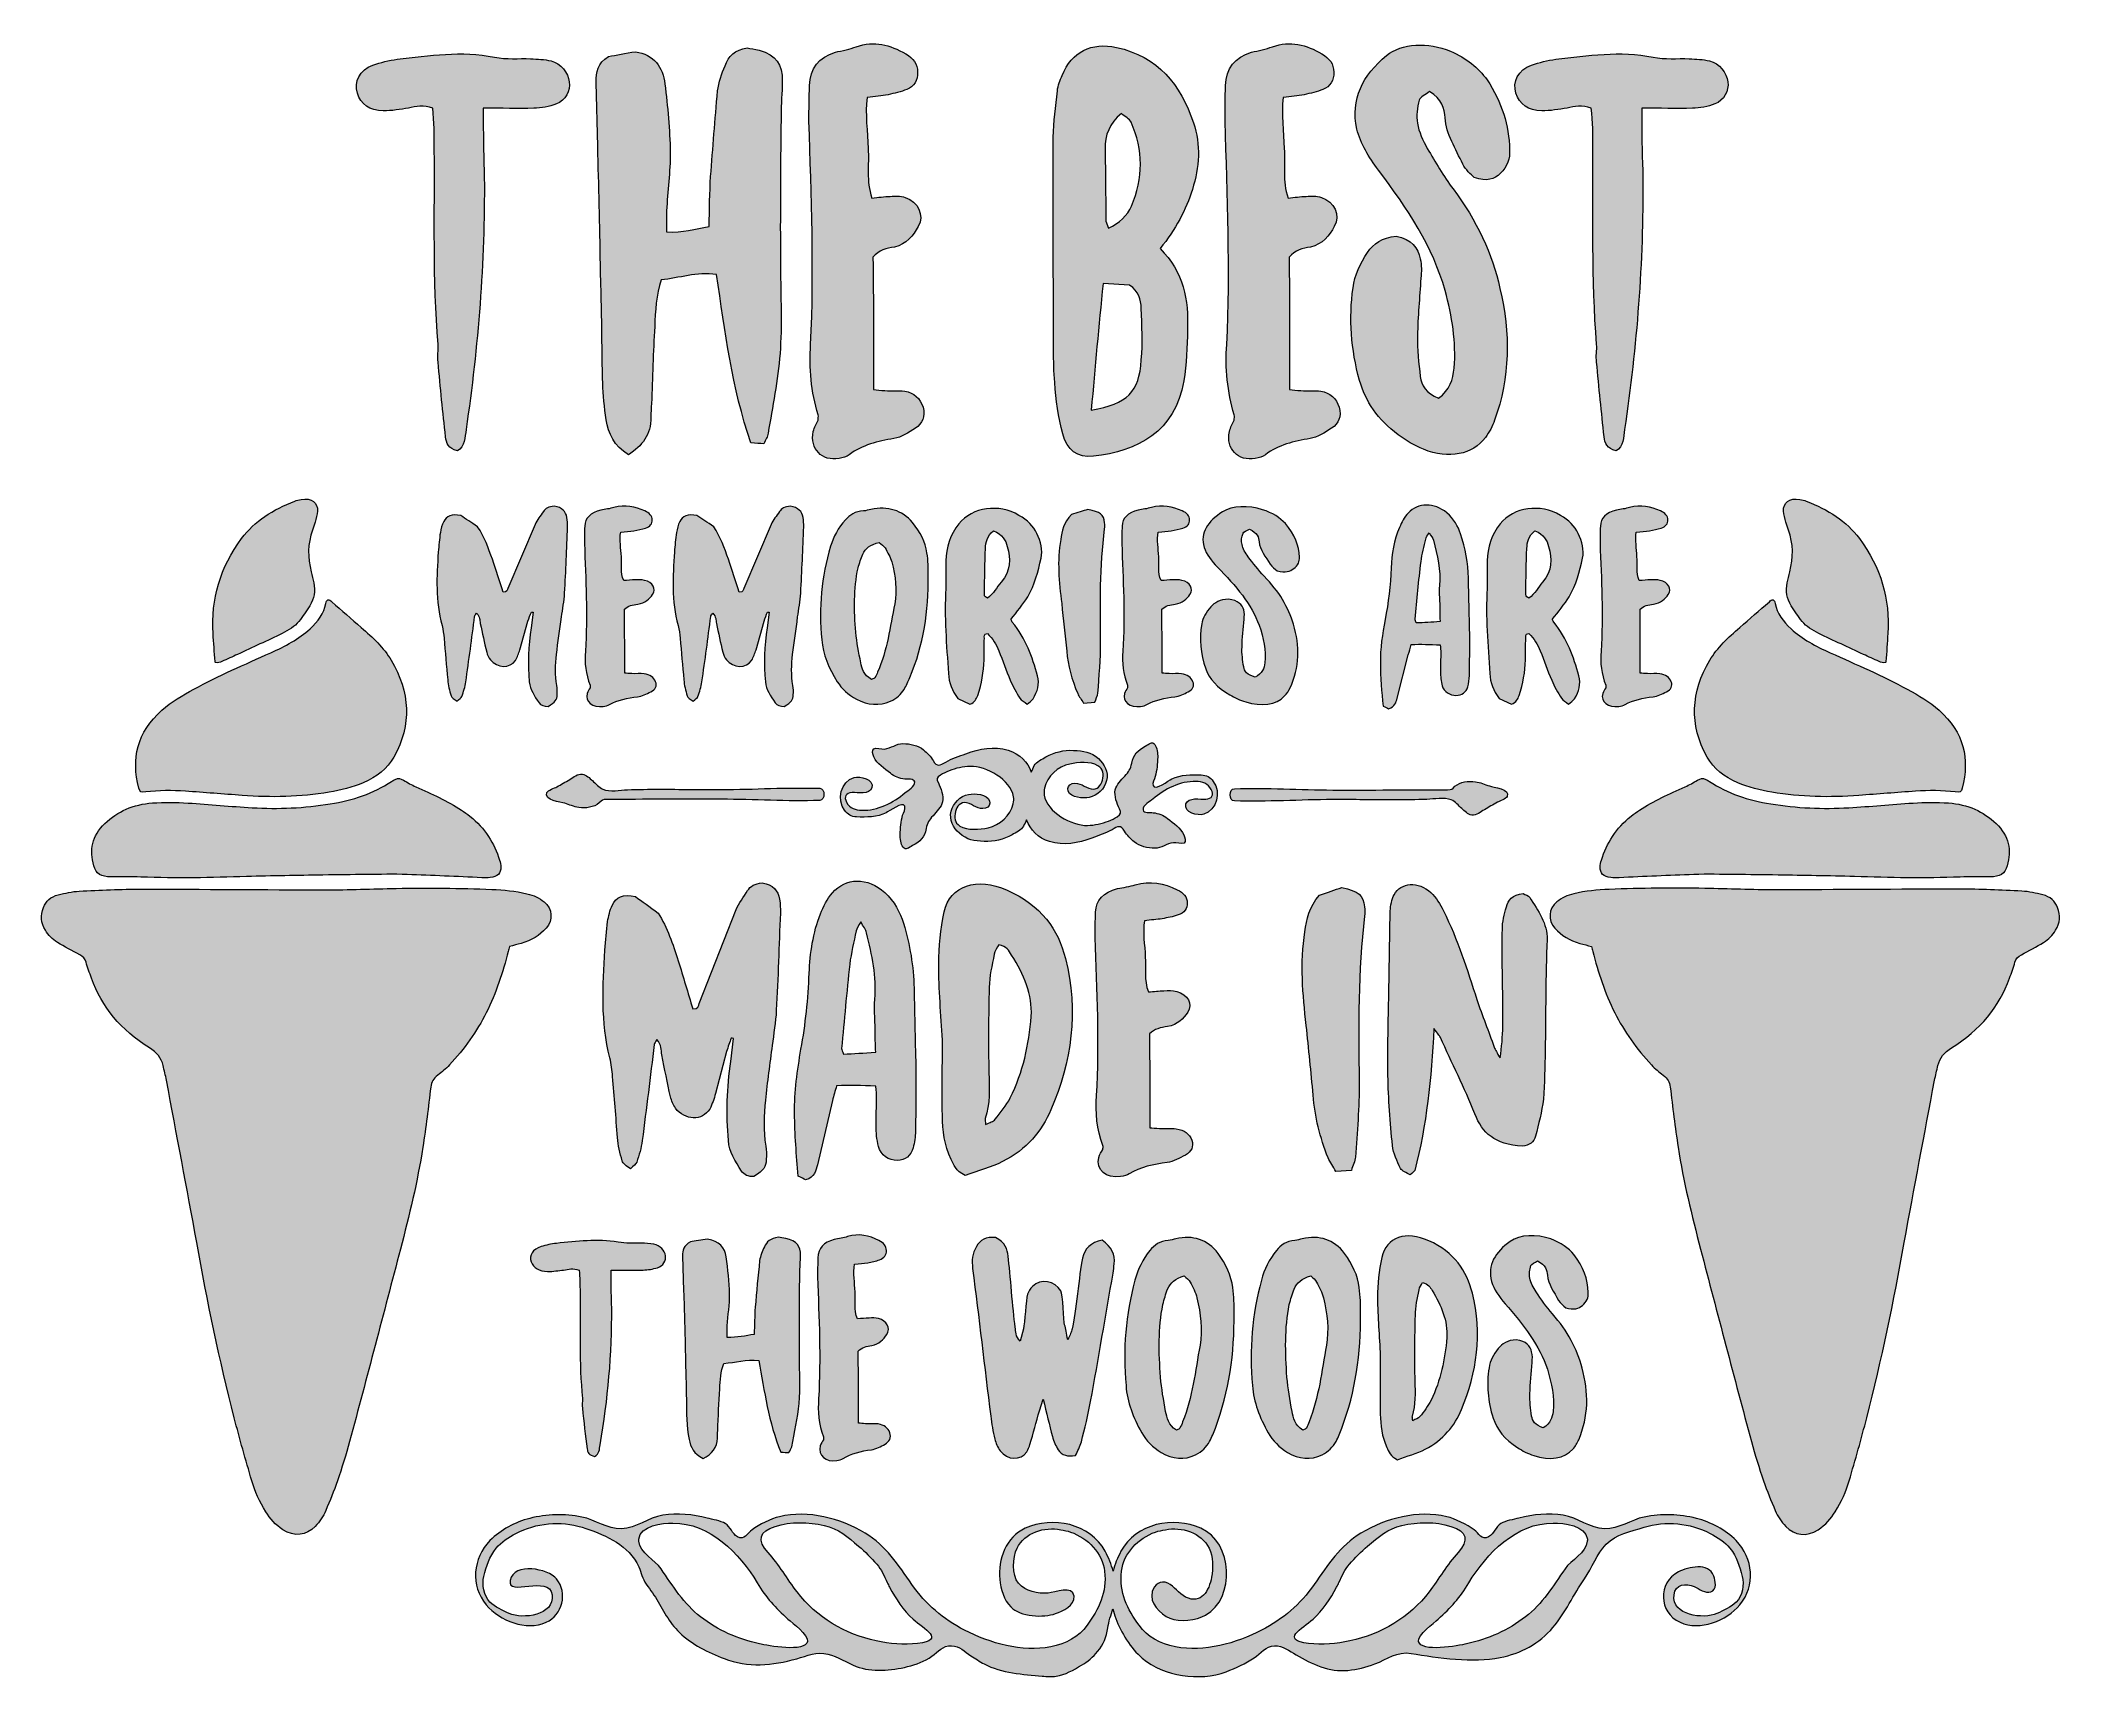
# Model space of a CAD drawing. Header units: inches. Extents: x 0.17 to 5.83, y -5.28 to -0.68.
import ezdxf

# ---------------------------------------------------------------- set-up
doc = ezdxf.new("R2010")
doc.units = ezdxf.units.IN
doc.header["$MEASUREMENT"] = 0
doc.layers.add('Layer 1', color=7, linetype='Continuous')

# ---------------------------------------------------------------- blocks, each defined once
blk = doc.blocks.new('block 3')
at = {"layer": 'Layer 1', "lineweight": 0}
blk.add_open_spline([(1.7224, -4.6484), (1.7062, -4.6451), (1.7024, -4.6361), (1.7014, -4.6271), (1.6967, -4.5894), (1.6919, -4.5517), (1.6881, -4.5132), (1.6862, -4.5042), (1.6891, -4.4952), (1.6881, -4.4861), (1.6786, -4.3862), (1.6824, -4.2878), (1.6814, -4.1887), (1.6814, -4.1682), (1.6814, -4.1469), (1.6786, -4.1264), (1.6623, -4.1206), (1.6489, -4.1239), (1.6356, -4.1264), (1.6213, -4.128), (1.606, -4.1305), (1.5907, -4.1305), (1.5669, -4.1305), (1.5506, -4.1198), (1.5449, -4.1034), (1.5382, -4.0862), (1.5487, -4.0682), (1.5726, -4.0608), (1.586, -4.0567), (1.6012, -4.0534), (1.6155, -4.0518), (1.6728, -4.0461), (1.7291, -4.0387), (1.7883, -4.0485), (1.8093, -4.0526), (1.8313, -4.0502), (1.8523, -4.051), (1.8647, -4.0518), (1.8771, -4.0518), (1.8885, -4.0543), (1.9057, -4.0584), (1.9191, -4.0723), (1.921, -4.0862), (1.9229, -4.0993), (1.9143, -4.1149), (1.8981, -4.1198), (1.8857, -4.1239), (1.8714, -4.1264), (1.858, -4.1264), (1.8294, -4.1272), (1.8007, -4.1264), (1.7683, -4.1264), (1.7683, -4.1264), (1.7683, -4.1452), (1.7683, -4.1452), (1.7683, -4.1739), (1.7692, -4.2034), (1.7702, -4.2321), (1.7711, -4.3608), (1.7597, -4.4894), (1.7377, -4.6156), (1.7358, -4.6279), (1.7358, -4.6418), (1.7224, -4.6484)], degree=3, knots=[0, 0, 0, 0, 1, 1, 1, 2, 2, 2, 3, 3, 3, 4, 4, 4, 5, 5, 5, 6, 6, 6, 7, 7, 7, 8, 8, 8, 9, 9, 9, 10, 10, 10, 11, 11, 11, 12, 12, 12, 13, 13, 13, 14, 14, 14, 15, 15, 15, 16, 16, 16, 17, 17, 17, 18, 18, 18, 19, 19, 19, 20, 20, 20, 21, 21, 21, 21], dxfattribs=at)
blk = doc.blocks.new('block 4')
at = {"layer": 'Layer 1', "lineweight": 0}
blk.add_open_spline([(2.237, -4.0346), (2.2427, -4.0354), (2.2504, -4.0362), (2.258, -4.0379), (2.2886, -4.0461), (2.3, -4.0592), (2.299, -4.0854), (2.299, -4.1026), (2.2971, -4.1198), (2.2971, -4.137), (2.2962, -4.1829), (2.2962, -4.2288), (2.2962, -4.2755), (2.2952, -4.3067), (2.2962, -4.3378), (2.2962, -4.3689), (2.2962, -4.4124), (2.299, -4.4566), (2.2952, -4.5001), (2.2914, -4.541), (2.2819, -4.5812), (2.2742, -4.6214), (2.2732, -4.6271), (2.2694, -4.6312), (2.2666, -4.6377), (2.2589, -4.6369), (2.2532, -4.6369), (2.2437, -4.6361), (2.2093, -4.5517), (2.1978, -4.4665), (2.1826, -4.3796), (2.1463, -4.3755), (2.1167, -4.3853), (2.0843, -4.3878), (2.0757, -4.4107), (2.0738, -4.4353), (2.0728, -4.4591), (2.0699, -4.4976), (2.069, -4.5369), (2.0671, -4.5763), (2.0661, -4.5828), (2.0661, -4.5902), (2.0661, -4.5968), (2.0661, -4.6238), (2.0508, -4.641), (2.026, -4.6541), (2.0003, -4.641), (1.9907, -4.6222), (1.9869, -4.6009), (1.9792, -4.5632), (1.9802, -4.5263), (1.9792, -4.4894), (1.9792, -4.4476), (1.9774, -4.4066), (1.9764, -4.3648), (1.9754, -4.3042), (1.9735, -4.2444), (1.9716, -4.1846), (1.9716, -4.1846), (1.9687, -4.087), (1.9687, -4.087), (1.9687, -4.0715), (1.9716, -4.0575), (1.9907, -4.0477), (2.0041, -4.0452), (2.0213, -4.0428), (2.0385, -4.0403), (2.0719, -4.0444), (2.0871, -4.0641), (2.0909, -4.0895), (2.0957, -4.1239), (2.0996, -4.1592), (2.1005, -4.1936), (2.1005, -4.2231), (2.0957, -4.2526), (2.0938, -4.2829), (2.0938, -4.2829), (2.0938, -4.3149), (2.0938, -4.3149), (2.1224, -4.3165), (2.1444, -4.3099), (2.1692, -4.3067), (2.1702, -4.2804), (2.1702, -4.255), (2.1721, -4.2304), (2.1759, -4.187), (2.1797, -4.1436), (2.1845, -4.1001), (2.1864, -4.087), (2.1912, -4.0739), (2.1978, -4.0616), (2.2036, -4.0477), (2.215, -4.037), (2.237, -4.0346)], degree=3, knots=[0, 0, 0, 0, 1, 1, 1, 2, 2, 2, 3, 3, 3, 4, 4, 4, 5, 5, 5, 6, 6, 6, 7, 7, 7, 8, 8, 8, 9, 9, 9, 10, 10, 10, 11, 11, 11, 12, 12, 12, 13, 13, 13, 14, 14, 14, 15, 15, 15, 16, 16, 16, 17, 17, 17, 18, 18, 18, 19, 19, 19, 20, 20, 20, 21, 21, 21, 22, 22, 22, 23, 23, 23, 24, 24, 24, 25, 25, 25, 26, 26, 26, 27, 27, 27, 28, 28, 28, 29, 29, 29, 30, 30, 30, 31, 31, 31, 31], dxfattribs=at)
blk = doc.blocks.new('block 5')
at = {"layer": 'Layer 1', "lineweight": 0}
blk.add_open_spline([(2.4584, -4.2632), (2.4699, -4.2624), (2.4804, -4.2608), (2.4909, -4.2608), (2.4995, -4.26), (2.509, -4.26), (2.5177, -4.2624), (2.5405, -4.2681), (2.552, -4.2895), (2.5405, -4.3067), (2.532, -4.3206), (2.5195, -4.3337), (2.4985, -4.3378), (2.4842, -4.3394), (2.4709, -4.3427), (2.4604, -4.3534), (2.4613, -4.4198), (2.4613, -4.4861), (2.4613, -4.555), (2.4671, -4.555), (2.4737, -4.5566), (2.4814, -4.5566), (2.4938, -4.5574), (2.5052, -4.5558), (2.5167, -4.5574), (2.5329, -4.5599), (2.5444, -4.5681), (2.5492, -4.582), (2.5539, -4.596), (2.5482, -4.6066), (2.5358, -4.614), (2.5234, -4.6205), (2.511, -4.6279), (2.4976, -4.6296), (2.4689, -4.6336), (2.4413, -4.6394), (2.4184, -4.6541), (2.4136, -4.6574), (2.4069, -4.6591), (2.4003, -4.6599), (2.3697, -4.6648), (2.3477, -4.6451), (2.3544, -4.6189), (2.3563, -4.6123), (2.3602, -4.6066), (2.363, -4.6017), (2.363, -4.5984), (2.364, -4.596), (2.363, -4.5935), (2.3506, -4.5583), (2.3468, -4.5222), (2.3497, -4.4861), (2.3563, -4.373), (2.3506, -4.26), (2.3468, -4.146), (2.3468, -4.128), (2.3468, -4.11), (2.3477, -4.092), (2.3487, -4.0657), (2.364, -4.0485), (2.3935, -4.0411), (2.406, -4.0387), (2.4193, -4.0362), (2.4308, -4.0329), (2.4623, -4.0231), (2.4909, -4.0297), (2.5186, -4.0436), (2.532, -4.0502), (2.5396, -4.0592), (2.5396, -4.0715), (2.5405, -4.0838), (2.5329, -4.0936), (2.5205, -4.0977), (2.51, -4.1018), (2.4985, -4.1034), (2.4871, -4.1059), (2.4756, -4.1075), (2.4642, -4.1083), (2.4499, -4.11), (2.4461, -4.1362), (2.4508, -4.1616), (2.4518, -4.1878), (2.4537, -4.2124), (2.4479, -4.237), (2.4584, -4.2632)], degree=3, knots=[0, 0, 0, 0, 1, 1, 1, 2, 2, 2, 3, 3, 3, 4, 4, 4, 5, 5, 5, 6, 6, 6, 7, 7, 7, 8, 8, 8, 9, 9, 9, 10, 10, 10, 11, 11, 11, 12, 12, 12, 13, 13, 13, 14, 14, 14, 15, 15, 15, 16, 16, 16, 17, 17, 17, 18, 18, 18, 19, 19, 19, 20, 20, 20, 21, 21, 21, 22, 22, 22, 23, 23, 23, 24, 24, 24, 25, 25, 25, 26, 26, 26, 27, 27, 27, 28, 28, 28, 28], dxfattribs=at)
blk = doc.blocks.new('block 6')
at = {"layer": 'Layer 1', "lineweight": 0}
blk.add_open_spline([(2.8451, -4.0354), (2.8737, -4.0493), (2.8775, -4.0682), (2.8804, -4.0879), (2.887, -4.137), (2.8928, -4.2362), (2.9005, -4.2862), (2.9014, -4.2985), (2.9005, -4.3116), (2.9138, -4.3255), (2.9138, -4.3255), (2.9233, -4.2911), (2.9233, -4.2911), (2.9271, -4.2755), (2.93, -4.21), (2.9348, -4.1944), (2.9376, -4.1862), (2.9424, -4.178), (2.9491, -4.1723), (2.9711, -4.1501), (3.0112, -4.1559), (3.0284, -4.1846), (3.034, -4.1936), (3.036, -4.2698), (3.0388, -4.2796), (3.0417, -4.2911), (3.0436, -4.3017), (3.0474, -4.3222), (3.0541, -4.3067), (3.0579, -4.2993), (3.0598, -4.2911), (3.0693, -4.2477), (3.0798, -4.1378), (3.0885, -4.0936), (3.0942, -4.0665), (3.1114, -4.0493), (3.1438, -4.0428), (3.1696, -4.0616), (3.1811, -4.0829), (3.1772, -4.1092), (3.1763, -4.1174), (3.1763, -4.1264), (3.1744, -4.1354), (3.1534, -4.255), (3.1333, -4.3747), (3.1114, -4.4943), (3.1047, -4.532), (3.0951, -4.5697), (3.0856, -4.6074), (3.0818, -4.6205), (3.0751, -4.6328), (3.0693, -4.6459), (3.0579, -4.6459), (3.0484, -4.6484), (3.0407, -4.6451), (3.0331, -4.6427), (3.0245, -4.6361), (3.0207, -4.6296), (3.0131, -4.6181), (3.0083, -4.6058), (3.0045, -4.5927), (2.9959, -4.5599), (2.9882, -4.5271), (2.9787, -4.4878), (2.9787, -4.4878), (2.9682, -4.5206), (2.9682, -4.5206), (2.9596, -4.5517), (2.951, -4.5837), (2.9415, -4.6148), (2.9396, -4.6214), (2.9367, -4.6287), (2.9329, -4.6353), (2.9157, -4.6607), (2.8785, -4.6591), (2.8584, -4.6328), (2.8508, -4.623), (2.846, -4.6107), (2.8432, -4.6), (2.8384, -4.5787), (2.8336, -4.5566), (2.8317, -4.5353), (2.8146, -4.3976), (2.7983, -4.26), (2.7811, -4.1223), (2.7783, -4.1001), (2.7801, -4.0797), (2.7916, -4.0608), (2.8021, -4.0428), (2.8184, -4.0329), (2.8451, -4.0354)], degree=3, knots=[0, 0, 0, 0, 1, 1, 1, 2, 2, 2, 3, 3, 3, 4, 4, 4, 5, 5, 5, 6, 6, 6, 7, 7, 7, 8, 8, 8, 9, 9, 9, 10, 10, 10, 11, 11, 11, 12, 12, 12, 13, 13, 13, 14, 14, 14, 15, 15, 15, 16, 16, 16, 17, 17, 17, 18, 18, 18, 19, 19, 19, 20, 20, 20, 21, 21, 21, 22, 22, 22, 23, 23, 23, 24, 24, 24, 25, 25, 25, 26, 26, 26, 27, 27, 27, 28, 28, 28, 29, 29, 29, 30, 30, 30, 30], dxfattribs=at)
blk = doc.blocks.new('block 7')
at = {"layer": 'Layer 1', "lineweight": 0}
for points, knots in [([(3.2107, -4.4501), (3.2011, -4.3493), (3.2098, -4.2509), (3.2356, -4.1551), (3.2432, -4.1247), (3.2575, -4.0969), (3.2775, -4.0715), (3.2899, -4.0567), (3.3052, -4.0444), (3.3291, -4.0436), (3.3367, -4.0428), (3.3434, -4.0403), (3.3501, -4.0387), (3.3978, -4.028), (3.4389, -4.0411), (3.4684, -4.0797), (3.4904, -4.11), (3.5057, -4.1419), (3.5095, -4.1755), (3.5133, -4.2001), (3.5133, -4.2239), (3.5133, -4.2477), (3.5143, -4.3591), (3.5, -4.4665), (3.4608, -4.5689), (3.456, -4.5812), (3.4512, -4.5943), (3.4446, -4.6066), (3.436, -4.6222), (3.4236, -4.6345), (3.4054, -4.6435), (3.3739, -4.6591), (3.3415, -4.6566), (3.309, -4.6369), (3.2852, -4.623), (3.2671, -4.6041), (3.2546, -4.582), (3.2308, -4.5394), (3.2136, -4.496), (3.2107, -4.4501)], [0, 0, 0, 0, 1, 1, 1, 2, 2, 2, 3, 3, 3, 4, 4, 4, 5, 5, 5, 6, 6, 6, 7, 7, 7, 8, 8, 8, 9, 9, 9, 10, 10, 10, 11, 11, 11, 12, 12, 12, 13, 13, 13, 13]), ([(3.352, -4.5746), (3.3577, -4.5722), (3.3606, -4.5714), (3.3615, -4.5689), (3.3644, -4.564), (3.3673, -4.5574), (3.3691, -4.5517), (3.3969, -4.4829), (3.4045, -4.4091), (3.4179, -4.337), (3.4255, -4.2936), (3.4198, -4.2485), (3.4093, -4.2042), (3.4054, -4.1895), (3.3978, -4.1739), (3.3901, -4.16), (3.3873, -4.1534), (3.3796, -4.1485), (3.3739, -4.1428), (3.3482, -4.1493), (3.3348, -4.1624), (3.3272, -4.1796), (3.3215, -4.1936), (3.3177, -4.2083), (3.3138, -4.2231), (3.3004, -4.2895), (3.3024, -4.3575), (3.3072, -4.4263), (3.31, -4.4583), (3.3157, -4.4902), (3.3215, -4.5222), (3.3253, -4.5402), (3.3282, -4.5607), (3.352, -4.5746)], [0, 0, 0, 0, 1, 1, 1, 2, 2, 2, 3, 3, 3, 4, 4, 4, 5, 5, 5, 6, 6, 6, 7, 7, 7, 8, 8, 8, 9, 9, 9, 10, 10, 10, 11, 11, 11, 11])]:
    blk.add_open_spline(points, degree=3, knots=knots, dxfattribs=at)
blk = doc.blocks.new('block 8')
at = {"layer": 'Layer 1', "lineweight": 0}
for points, knots in [([(3.5649, -4.4501), (3.5553, -4.3493), (3.564, -4.2509), (3.5897, -4.1551), (3.5973, -4.1247), (3.6116, -4.0969), (3.6317, -4.0715), (3.6441, -4.0567), (3.6594, -4.0444), (3.6832, -4.0436), (3.6909, -4.0428), (3.6975, -4.0403), (3.7042, -4.0387), (3.752, -4.028), (3.793, -4.0411), (3.8226, -4.0797), (3.8446, -4.11), (3.8599, -4.1419), (3.8637, -4.1755), (3.8675, -4.2001), (3.8675, -4.2239), (3.8675, -4.2477), (3.8684, -4.3591), (3.8541, -4.4665), (3.815, -4.5689), (3.8102, -4.5812), (3.8054, -4.5943), (3.7988, -4.6066), (3.7901, -4.6222), (3.7778, -4.6345), (3.7596, -4.6435), (3.7281, -4.6591), (3.6957, -4.6566), (3.6632, -4.6369), (3.6394, -4.623), (3.6212, -4.6041), (3.6088, -4.582), (3.585, -4.5394), (3.5678, -4.496), (3.5649, -4.4501)], [0, 0, 0, 0, 1, 1, 1, 2, 2, 2, 3, 3, 3, 4, 4, 4, 5, 5, 5, 6, 6, 6, 7, 7, 7, 8, 8, 8, 9, 9, 9, 10, 10, 10, 11, 11, 11, 12, 12, 12, 13, 13, 13, 13]), ([(3.7062, -4.5746), (3.7119, -4.5722), (3.7147, -4.5714), (3.7157, -4.5689), (3.7185, -4.564), (3.7215, -4.5574), (3.7233, -4.5517), (3.751, -4.4829), (3.7586, -4.4091), (3.772, -4.337), (3.7796, -4.2936), (3.774, -4.2485), (3.7635, -4.2042), (3.7596, -4.1895), (3.752, -4.1739), (3.7443, -4.16), (3.7415, -4.1534), (3.7338, -4.1485), (3.7281, -4.1428), (3.7024, -4.1493), (3.689, -4.1624), (3.6814, -4.1796), (3.6756, -4.1936), (3.6718, -4.2083), (3.668, -4.2231), (3.6546, -4.2895), (3.6566, -4.3575), (3.6613, -4.4263), (3.6642, -4.4583), (3.6699, -4.4902), (3.6756, -4.5222), (3.6794, -4.5402), (3.6823, -4.5607), (3.7062, -4.5746)], [0, 0, 0, 0, 1, 1, 1, 2, 2, 2, 3, 3, 3, 4, 4, 4, 5, 5, 5, 6, 6, 6, 7, 7, 7, 8, 8, 8, 9, 9, 9, 10, 10, 10, 11, 11, 11, 11])]:
    blk.add_open_spline(points, degree=3, knots=knots, dxfattribs=at)
blk = doc.blocks.new('block 9')
at = {"layer": 'Layer 1', "lineweight": 0}
for points, knots in [([(3.9706, -4.6574), (3.9505, -4.6476), (3.9467, -4.6345), (3.941, -4.623), (3.9277, -4.5927), (3.9229, -4.5607), (3.9229, -4.5296), (3.9219, -4.4902), (3.9229, -4.4509), (3.9229, -4.4116), (3.9229, -4.4116), (3.9229, -4.3665), (3.9229, -4.3665), (3.92, -4.3124), (3.9152, -4.2575), (3.9152, -4.2034), (3.9152, -4.1657), (3.9191, -4.128), (3.9267, -4.0911), (3.9391, -4.0338), (3.9955, -4.0157), (4.0584, -4.0444), (4.13, -4.0764), (4.1653, -4.1288), (4.1806, -4.1911), (4.2083, -4.305), (4.194, -4.4132), (4.1501, -4.5165), (4.131, -4.5624), (4.0995, -4.6025), (4.0489, -4.6279), (4.025, -4.6402), (3.9973, -4.6476), (3.9706, -4.6574)], [0, 0, 0, 0, 1, 1, 1, 2, 2, 2, 3, 3, 3, 4, 4, 4, 5, 5, 5, 6, 6, 6, 7, 7, 7, 8, 8, 8, 9, 9, 9, 10, 10, 10, 11, 11, 11, 11]), ([(4.0413, -4.1616), (4.0374, -4.1682), (4.0326, -4.1747), (4.0317, -4.1821), (4.0269, -4.2059), (4.0212, -4.2296), (4.0212, -4.2534), (4.0193, -4.314), (4.0193, -4.3755), (4.0203, -4.437), (4.0212, -4.4706), (4.0231, -4.5033), (4.0126, -4.5353), (4.0116, -4.5386), (4.0136, -4.5419), (4.0136, -4.5484), (4.0221, -4.5435), (4.0298, -4.5419), (4.0336, -4.5369), (4.0451, -4.5222), (4.0566, -4.5074), (4.0651, -4.4911), (4.0919, -4.4353), (4.1042, -4.3763), (4.109, -4.3157), (4.1119, -4.269), (4.0937, -4.2255), (4.068, -4.1837), (4.0622, -4.1747), (4.0575, -4.1649), (4.0413, -4.1616)], [0, 0, 0, 0, 1, 1, 1, 2, 2, 2, 3, 3, 3, 4, 4, 4, 5, 5, 5, 6, 6, 6, 7, 7, 7, 8, 8, 8, 9, 9, 9, 10, 10, 10, 10])]:
    blk.add_open_spline(points, degree=3, knots=knots, dxfattribs=at)
blk = doc.blocks.new('block 10')
at = {"layer": 'Layer 1', "lineweight": 0}
blk.add_open_spline([(4.4422, -4.2321), (4.4364, -4.2272), (4.4269, -4.2198), (4.4221, -4.2116), (4.4098, -4.1887), (4.3926, -4.1657), (4.3907, -4.1411), (4.3897, -4.1272), (4.3859, -4.1124), (4.363, -4.101), (4.3563, -4.1059), (4.3467, -4.1092), (4.3448, -4.1141), (4.341, -4.1256), (4.3391, -4.1378), (4.342, -4.1493), (4.3439, -4.1624), (4.3515, -4.1755), (4.3592, -4.1878), (4.3735, -4.2083), (4.3878, -4.2296), (4.405, -4.2493), (4.4469, -4.2968), (4.4747, -4.3485), (4.488, -4.4009), (4.5071, -4.4689), (4.5062, -4.5369), (4.4785, -4.6017), (4.4747, -4.6107), (4.4699, -4.6197), (4.4622, -4.6279), (4.4393, -4.6541), (4.3973, -4.6615), (4.3525, -4.6459), (4.3362, -4.6402), (4.321, -4.6328), (4.3076, -4.6238), (4.2713, -4.6009), (4.2494, -4.573), (4.2389, -4.541), (4.2236, -4.4935), (4.2198, -4.4468), (4.2275, -4.4001), (4.2303, -4.3804), (4.2398, -4.3632), (4.2532, -4.346), (4.2637, -4.3329), (4.2789, -4.3231), (4.3038, -4.3214), (4.3315, -4.3255), (4.3429, -4.3394), (4.3467, -4.3558), (4.3496, -4.3657), (4.3487, -4.3755), (4.3477, -4.3853), (4.3458, -4.4148), (4.342, -4.4435), (4.342, -4.473), (4.341, -4.4935), (4.3439, -4.5148), (4.3467, -4.5353), (4.3487, -4.5484), (4.3563, -4.5607), (4.3792, -4.5681), (4.3993, -4.5558), (4.405, -4.5394), (4.4069, -4.5222), (4.4107, -4.4829), (4.4031, -4.4435), (4.3907, -4.4042), (4.3697, -4.3386), (4.3239, -4.2788), (4.2723, -4.2206), (4.2551, -4.2009), (4.2408, -4.1805), (4.2341, -4.1583), (4.2226, -4.1124), (4.2446, -4.0764), (4.2866, -4.0461), (4.3134, -4.0272), (4.361, -4.0256), (4.4002, -4.0395), (4.4288, -4.0502), (4.4498, -4.0649), (4.4651, -4.0829), (4.4919, -4.1174), (4.5042, -4.1526), (4.5052, -4.1895), (4.5062, -4.2026), (4.5014, -4.2157), (4.489, -4.2255), (4.4785, -4.2345), (4.4651, -4.2386), (4.4422, -4.2321)], degree=3, knots=[0, 0, 0, 0, 1, 1, 1, 2, 2, 2, 3, 3, 3, 4, 4, 4, 5, 5, 5, 6, 6, 6, 7, 7, 7, 8, 8, 8, 9, 9, 9, 10, 10, 10, 11, 11, 11, 12, 12, 12, 13, 13, 13, 14, 14, 14, 15, 15, 15, 16, 16, 16, 17, 17, 17, 18, 18, 18, 19, 19, 19, 20, 20, 20, 21, 21, 21, 22, 22, 22, 23, 23, 23, 24, 24, 24, 25, 25, 25, 26, 26, 26, 27, 27, 27, 28, 28, 28, 29, 29, 29, 30, 30, 30, 31, 31, 31, 31], dxfattribs=at)
blk = doc.blocks.new('block 2')
at = {"layer": 'Layer 1'}
for name in ['block 9', 'block 3', 'block 4', 'block 5', 'block 6', 'block 7', 'block 8', 'block 10']:
    blk.add_blockref(name, (0, 0), dxfattribs=at)
blk = doc.blocks.new('block 12')
at = {"layer": 'Layer 1', "lineweight": 0}
blk.add_open_spline([(1.5451, -2.2842), (1.5422, -2.2922), (1.5385, -2.3009), (1.5357, -2.3096), (1.5357, -2.3096), (1.5131, -2.3896), (1.5131, -2.3896), (1.5093, -2.3998), (1.5065, -2.41), (1.5009, -2.4195), (1.4858, -2.4428), (1.4491, -2.4413), (1.4303, -2.418), (1.4256, -2.4115), (1.4218, -2.4035), (1.42, -2.3962), (1.4134, -2.3693), (1.4078, -2.3431), (1.4021, -2.3161), (1.4002, -2.3067), (1.4021, -2.2972), (1.3917, -2.2871), (1.3889, -2.2914), (1.387, -2.2936), (1.3861, -2.2965), (1.3786, -2.3576), (1.3701, -2.4187), (1.3616, -2.4799), (1.3598, -2.4937), (1.3551, -2.5075), (1.3504, -2.5206), (1.3494, -2.525), (1.3429, -2.5279), (1.3372, -2.5337), (1.3297, -2.5279), (1.3213, -2.5235), (1.3203, -2.5184), (1.3156, -2.5039), (1.3118, -2.4886), (1.3109, -2.474), (1.3071, -2.4348), (1.3043, -2.3962), (1.3005, -2.3576), (1.2996, -2.3452), (1.2977, -2.3336), (1.2949, -2.322), (1.2761, -2.2529), (1.2798, -2.1845), (1.2845, -2.1161), (1.2864, -2.0979), (1.2874, -2.0797), (1.2902, -2.0615), (1.2921, -2.0513), (1.2949, -2.0404), (1.2996, -2.031), (1.3071, -2.0157), (1.3221, -2.0077), (1.3476, -2.0142), (1.3616, -2.0229), (1.3767, -2.0331), (1.3946, -2.0455), (1.4134, -2.0732), (1.4247, -2.1052), (1.436, -2.1365), (1.4463, -2.167), (1.4557, -2.1976), (1.4661, -2.2281), (1.4783, -2.2288), (1.4773, -2.2223), (1.4792, -2.2179), (1.4792, -2.2179), (1.5554, -2.039), (1.5554, -2.039), (1.5611, -2.0266), (1.5705, -2.0149), (1.579, -2.0026), (1.5845, -1.9946), (1.594, -1.9888), (1.6091, -1.988), (1.6316, -1.991), (1.642, -2.0026), (1.6447, -2.0193), (1.6467, -2.0281), (1.6467, -2.0368), (1.6467, -2.0455), (1.6438, -2.1074), (1.642, -2.1692), (1.6382, -2.231), (1.6373, -2.2536), (1.6325, -2.2761), (1.6297, -2.298), (1.625, -2.3329), (1.6194, -2.3678), (1.6156, -2.4027), (1.6128, -2.4318), (1.6109, -2.4602), (1.6166, -2.49), (1.6175, -2.498), (1.6184, -2.5068), (1.6175, -2.5155), (1.6166, -2.5308), (1.6128, -2.5351), (1.5921, -2.5483), (1.5808, -2.549), (1.5714, -2.5453), (1.5667, -2.538), (1.5535, -2.5191), (1.5413, -2.5009), (1.5394, -2.4799), (1.5347, -2.4289), (1.5366, -2.3787), (1.5442, -2.3285), (1.5442, -2.3285), (1.5498, -2.2849), (1.5498, -2.2849), (1.5479, -2.2849), (1.547, -2.2842), (1.5451, -2.2842)], degree=3, knots=[0, 0, 0, 0, 1, 1, 1, 2, 2, 2, 3, 3, 3, 4, 4, 4, 5, 5, 5, 6, 6, 6, 7, 7, 7, 8, 8, 8, 9, 9, 9, 10, 10, 10, 11, 11, 11, 12, 12, 12, 13, 13, 13, 14, 14, 14, 15, 15, 15, 16, 16, 16, 17, 17, 17, 18, 18, 18, 19, 19, 19, 20, 20, 20, 21, 21, 21, 22, 22, 22, 23, 23, 23, 24, 24, 24, 25, 25, 25, 26, 26, 26, 27, 27, 27, 28, 28, 28, 29, 29, 29, 30, 30, 30, 31, 31, 31, 32, 32, 32, 33, 33, 33, 34, 34, 34, 35, 35, 35, 36, 36, 36, 37, 37, 37, 38, 38, 38, 39, 39, 39, 39], dxfattribs=at)
blk = doc.blocks.new('block 13')
at = {"layer": 'Layer 1', "lineweight": 0}
blk.add_open_spline([(1.8038, -2.1961), (1.815, -2.1954), (1.8254, -2.1939), (1.8358, -2.1939), (1.8443, -2.1932), (1.8536, -2.1932), (1.8621, -2.1954), (1.8846, -2.2005), (1.896, -2.2194), (1.8846, -2.2347), (1.8762, -2.247), (1.864, -2.2587), (1.8433, -2.2623), (1.8292, -2.2638), (1.816, -2.2667), (1.8057, -2.2761), (1.8066, -2.3351), (1.8066, -2.394), (1.8066, -2.4551), (1.8122, -2.4551), (1.8188, -2.4566), (1.8264, -2.4566), (1.8386, -2.4573), (1.8498, -2.4558), (1.8612, -2.4573), (1.8772, -2.4595), (1.8884, -2.4668), (1.8931, -2.4791), (1.8978, -2.4915), (1.8922, -2.5009), (1.8799, -2.5075), (1.8677, -2.5133), (1.8555, -2.5199), (1.8423, -2.5213), (1.8142, -2.525), (1.7869, -2.53), (1.7642, -2.5432), (1.7595, -2.5461), (1.753, -2.5475), (1.7464, -2.5483), (1.7163, -2.5526), (1.6947, -2.5351), (1.7013, -2.5119), (1.7031, -2.5061), (1.7069, -2.5009), (1.7097, -2.4966), (1.7097, -2.4937), (1.7107, -2.4915), (1.7097, -2.4893), (1.6975, -2.458), (1.6938, -2.426), (1.6966, -2.394), (1.7031, -2.2936), (1.6975, -2.1932), (1.6938, -2.0921), (1.6938, -2.0761), (1.6938, -2.0601), (1.6947, -2.044), (1.6956, -2.0208), (1.7107, -2.0055), (1.7398, -1.999), (1.752, -1.9968), (1.7652, -1.9946), (1.7765, -1.9917), (1.8075, -1.9829), (1.8358, -1.9888), (1.863, -2.0011), (1.8762, -2.0069), (1.8837, -2.0149), (1.8837, -2.0259), (1.8846, -2.0368), (1.8772, -2.0455), (1.8649, -2.0491), (1.8545, -2.0528), (1.8433, -2.0542), (1.832, -2.0564), (1.8207, -2.0579), (1.8094, -2.0586), (1.7953, -2.0601), (1.7916, -2.0833), (1.7963, -2.1059), (1.7972, -2.1292), (1.7991, -2.151), (1.7934, -2.1728), (1.8038, -2.1961)], degree=3, knots=[0, 0, 0, 0, 1, 1, 1, 2, 2, 2, 3, 3, 3, 4, 4, 4, 5, 5, 5, 6, 6, 6, 7, 7, 7, 8, 8, 8, 9, 9, 9, 10, 10, 10, 11, 11, 11, 12, 12, 12, 13, 13, 13, 14, 14, 14, 15, 15, 15, 16, 16, 16, 17, 17, 17, 18, 18, 18, 19, 19, 19, 20, 20, 20, 21, 21, 21, 22, 22, 22, 23, 23, 23, 24, 24, 24, 25, 25, 25, 26, 26, 26, 27, 27, 27, 28, 28, 28, 28], dxfattribs=at)
blk = doc.blocks.new('block 14')
at = {"layer": 'Layer 1', "lineweight": 0}
blk.add_open_spline([(2.2063, -2.2842), (2.2035, -2.2922), (2.1998, -2.3009), (2.1969, -2.3096), (2.1969, -2.3096), (2.1744, -2.3896), (2.1744, -2.3896), (2.1706, -2.3998), (2.1678, -2.41), (2.1621, -2.4195), (2.1471, -2.4428), (2.1104, -2.4413), (2.0916, -2.418), (2.0869, -2.4115), (2.0831, -2.4035), (2.0812, -2.3962), (2.0747, -2.3693), (2.069, -2.3431), (2.0634, -2.3161), (2.0615, -2.3067), (2.0634, -2.2972), (2.053, -2.2871), (2.0502, -2.2914), (2.0483, -2.2936), (2.0474, -2.2965), (2.0399, -2.3576), (2.0314, -2.4187), (2.0229, -2.4799), (2.021, -2.4937), (2.0163, -2.5075), (2.0117, -2.5206), (2.0107, -2.525), (2.0041, -2.5279), (1.9985, -2.5337), (1.9909, -2.5279), (1.9825, -2.5235), (1.9816, -2.5184), (1.9769, -2.5039), (1.9731, -2.4886), (1.9722, -2.474), (1.9684, -2.4348), (1.9655, -2.3962), (1.9618, -2.3576), (1.9608, -2.3452), (1.959, -2.3336), (1.9562, -2.322), (1.9374, -2.2529), (1.9411, -2.1845), (1.9458, -2.1161), (1.9477, -2.0979), (1.9486, -2.0797), (1.9515, -2.0615), (1.9533, -2.0513), (1.9562, -2.0404), (1.9608, -2.031), (1.9684, -2.0157), (1.9834, -2.0077), (2.0088, -2.0142), (2.0229, -2.0229), (2.038, -2.0331), (2.0558, -2.0455), (2.0747, -2.0732), (2.0859, -2.1052), (2.0973, -2.1365), (2.1076, -2.167), (2.117, -2.1976), (2.1274, -2.2281), (2.1396, -2.2288), (2.1386, -2.2223), (2.1405, -2.2179), (2.1405, -2.2179), (2.2167, -2.039), (2.2167, -2.039), (2.2223, -2.0266), (2.2317, -2.0149), (2.2402, -2.0026), (2.2458, -1.9946), (2.2553, -1.9888), (2.2703, -1.988), (2.2929, -1.991), (2.3033, -2.0026), (2.306, -2.0193), (2.3079, -2.0281), (2.3079, -2.0368), (2.3079, -2.0455), (2.3051, -2.1074), (2.3033, -2.1692), (2.2995, -2.231), (2.2986, -2.2536), (2.2938, -2.2761), (2.291, -2.298), (2.2863, -2.3329), (2.2807, -2.3678), (2.2769, -2.4027), (2.274, -2.4318), (2.2722, -2.4602), (2.2778, -2.49), (2.2787, -2.498), (2.2797, -2.5068), (2.2787, -2.5155), (2.2778, -2.5308), (2.274, -2.5351), (2.2534, -2.5483), (2.2421, -2.549), (2.2327, -2.5453), (2.228, -2.538), (2.2148, -2.5191), (2.2026, -2.5009), (2.2007, -2.4799), (2.196, -2.4289), (2.1979, -2.3787), (2.2054, -2.3285), (2.2054, -2.3285), (2.211, -2.2849), (2.211, -2.2849), (2.2092, -2.2849), (2.2083, -2.2842), (2.2063, -2.2842)], degree=3, knots=[0, 0, 0, 0, 1, 1, 1, 2, 2, 2, 3, 3, 3, 4, 4, 4, 5, 5, 5, 6, 6, 6, 7, 7, 7, 8, 8, 8, 9, 9, 9, 10, 10, 10, 11, 11, 11, 12, 12, 12, 13, 13, 13, 14, 14, 14, 15, 15, 15, 16, 16, 16, 17, 17, 17, 18, 18, 18, 19, 19, 19, 20, 20, 20, 21, 21, 21, 22, 22, 22, 23, 23, 23, 24, 24, 24, 25, 25, 25, 26, 26, 26, 27, 27, 27, 28, 28, 28, 29, 29, 29, 30, 30, 30, 31, 31, 31, 32, 32, 32, 33, 33, 33, 34, 34, 34, 35, 35, 35, 36, 36, 36, 37, 37, 37, 38, 38, 38, 39, 39, 39, 39], dxfattribs=at)
blk = doc.blocks.new('block 15')
at = {"layer": 'Layer 1', "lineweight": 0}
for points, knots in [([(2.3588, -2.362), (2.3494, -2.2725), (2.3579, -2.1852), (2.3832, -2.1001), (2.3907, -2.0732), (2.4049, -2.0484), (2.4246, -2.0259), (2.4368, -2.0128), (2.4519, -2.0019), (2.4754, -2.0011), (2.4829, -2.0004), (2.4895, -1.9982), (2.4961, -1.9968), (2.5431, -1.9873), (2.5836, -1.999), (2.6127, -2.0331), (2.6343, -2.0601), (2.6494, -2.0884), (2.6532, -2.1183), (2.6569, -2.1401), (2.6569, -2.1612), (2.6569, -2.1823), (2.6579, -2.2812), (2.6438, -2.3765), (2.6052, -2.4675), (2.6005, -2.4784), (2.5958, -2.49), (2.5892, -2.5009), (2.5808, -2.5148), (2.5686, -2.5257), (2.5507, -2.5337), (2.5196, -2.5475), (2.4876, -2.5453), (2.4556, -2.5279), (2.4321, -2.5155), (2.4143, -2.4987), (2.402, -2.4791), (2.3785, -2.4413), (2.3616, -2.4027), (2.3588, -2.362)], [0, 0, 0, 0, 1, 1, 1, 2, 2, 2, 3, 3, 3, 4, 4, 4, 5, 5, 5, 6, 6, 6, 7, 7, 7, 8, 8, 8, 9, 9, 9, 10, 10, 10, 11, 11, 11, 12, 12, 12, 13, 13, 13, 13]), ([(2.498, -2.4726), (2.5036, -2.4704), (2.5064, -2.4697), (2.5074, -2.4675), (2.5102, -2.4631), (2.513, -2.4573), (2.5149, -2.4522), (2.5422, -2.3911), (2.5497, -2.3256), (2.5629, -2.2616), (2.5704, -2.223), (2.5648, -2.183), (2.5544, -2.1437), (2.5507, -2.1306), (2.5431, -2.1168), (2.5356, -2.1045), (2.5328, -2.0986), (2.5253, -2.0942), (2.5196, -2.0891), (2.4942, -2.095), (2.481, -2.1066), (2.4735, -2.1219), (2.4679, -2.1343), (2.4641, -2.1474), (2.4604, -2.1604), (2.4472, -2.2194), (2.4491, -2.2798), (2.4537, -2.3409), (2.4566, -2.3693), (2.4622, -2.3977), (2.4679, -2.426), (2.4716, -2.442), (2.4745, -2.4602), (2.498, -2.4726)], [0, 0, 0, 0, 1, 1, 1, 2, 2, 2, 3, 3, 3, 4, 4, 4, 5, 5, 5, 6, 6, 6, 7, 7, 7, 8, 8, 8, 9, 9, 9, 10, 10, 10, 11, 11, 11, 11])]:
    blk.add_open_spline(points, degree=3, knots=knots, dxfattribs=at)
blk = doc.blocks.new('block 16')
at = {"layer": 'Layer 1', "lineweight": 0}
for points, knots in [([(2.7736, -2.5424), (2.7736, -2.5424), (2.7397, -2.5264), (2.7397, -2.5264), (2.7228, -2.5046), (2.7143, -2.4813), (2.7134, -2.4566), (2.7077, -2.3765), (2.7012, -2.2972), (2.7059, -2.2179), (2.7068, -2.1925), (2.7049, -2.1663), (2.7059, -2.1408), (2.7077, -2.1037), (2.7171, -2.0681), (2.7425, -2.0368), (2.7801, -1.9902), (2.8545, -1.98), (2.9109, -2.0135), (2.9344, -2.0266), (2.9513, -2.0433), (2.9607, -2.0644), (2.972, -2.087), (2.9777, -2.1103), (2.9729, -2.1335), (2.9645, -2.1706), (2.9551, -2.2077), (2.9353, -2.2419), (2.9222, -2.263), (2.9052, -2.2827), (2.8883, -2.3052), (2.8883, -2.3052), (2.8902, -2.3096), (2.8921, -2.3125), (2.9306, -2.3584), (2.9476, -2.41), (2.9627, -2.4624), (2.9692, -2.4857), (2.9627, -2.5068), (2.9504, -2.5271), (2.9466, -2.5322), (2.94, -2.5359), (2.9335, -2.5424), (2.9259, -2.5359), (2.9175, -2.5315), (2.9137, -2.5257), (2.9034, -2.5097), (2.894, -2.4922), (2.8864, -2.4748), (2.8742, -2.4478), (2.8657, -2.4202), (2.8545, -2.3925), (2.847, -2.3751), (2.8375, -2.3584), (2.8224, -2.3445), (2.8112, -2.346), (2.814, -2.3525), (2.814, -2.3569), (2.8131, -2.3773), (2.814, -2.3977), (2.8131, -2.418), (2.8122, -2.4515), (2.8065, -2.4849), (2.7952, -2.5177), (2.7915, -2.5271), (2.7877, -2.5373), (2.7736, -2.5424)], [0, 0, 0, 0, 1, 1, 1, 2, 2, 2, 3, 3, 3, 4, 4, 4, 5, 5, 5, 6, 6, 6, 7, 7, 7, 8, 8, 8, 9, 9, 9, 10, 10, 10, 11, 11, 11, 12, 12, 12, 13, 13, 13, 14, 14, 14, 15, 15, 15, 16, 16, 16, 17, 17, 17, 18, 18, 18, 19, 19, 19, 20, 20, 20, 21, 21, 21, 22, 22, 22, 22]), ([(2.8394, -2.0564), (2.8216, -2.0717), (2.8178, -2.0891), (2.8169, -2.1059), (2.8149, -2.1474), (2.8149, -2.1896), (2.814, -2.231), (2.814, -2.2361), (2.8131, -2.2412), (2.8224, -2.2449), (2.8403, -2.2332), (2.8479, -2.215), (2.861, -2.2005), (2.8883, -2.1692), (2.8874, -2.135), (2.878, -2.1008), (2.8733, -2.0833), (2.8648, -2.0673), (2.8394, -2.0564)], [0, 0, 0, 0, 1, 1, 1, 2, 2, 2, 3, 3, 3, 4, 4, 4, 5, 5, 5, 6, 6, 6, 6])]:
    blk.add_open_spline(points, degree=3, knots=knots, dxfattribs=at)
blk = doc.blocks.new('block 17')
at = {"layer": 'Layer 1', "lineweight": 0}
blk.add_open_spline([(3.0576, -2.0113), (3.0746, -2.0062), (3.0897, -2.0011), (3.1038, -1.9968), (3.1386, -2.004), (3.1479, -2.0113), (3.1508, -2.0339), (3.1517, -2.0397), (3.1517, -2.0455), (3.1508, -2.0513), (3.1367, -2.1568), (3.1386, -2.2623), (3.1395, -2.3678), (3.1404, -2.4158), (3.1348, -2.4638), (3.132, -2.5112), (3.131, -2.5191), (3.1263, -2.5271), (3.1235, -2.5366), (3.1235, -2.5366), (3.0915, -2.5388), (3.0915, -2.5388), (3.0859, -2.5293), (3.0793, -2.5213), (3.0755, -2.5126), (3.0586, -2.474), (3.0483, -2.434), (3.0445, -2.3933), (3.0407, -2.3489), (3.0351, -2.3045), (3.0304, -2.2601), (3.0229, -2.2005), (3.0172, -2.1408), (3.0276, -2.0812), (3.0313, -2.0571), (3.036, -2.0339), (3.0576, -2.0113)], degree=3, knots=[0, 0, 0, 0, 1, 1, 1, 2, 2, 2, 3, 3, 3, 4, 4, 4, 5, 5, 5, 6, 6, 6, 7, 7, 7, 8, 8, 8, 9, 9, 9, 10, 10, 10, 11, 11, 11, 12, 12, 12, 12], dxfattribs=at)
blk = doc.blocks.new('block 18')
at = {"layer": 'Layer 1', "lineweight": 0}
blk.add_open_spline([(3.3089, -2.1961), (3.3201, -2.1954), (3.3305, -2.1939), (3.3408, -2.1939), (3.3493, -2.1932), (3.3587, -2.1932), (3.3672, -2.1954), (3.3897, -2.2005), (3.401, -2.2194), (3.3897, -2.2347), (3.3813, -2.247), (3.3691, -2.2587), (3.3484, -2.2623), (3.3343, -2.2638), (3.3211, -2.2667), (3.3107, -2.2761), (3.3117, -2.3351), (3.3117, -2.394), (3.3117, -2.4551), (3.3173, -2.4551), (3.3239, -2.4566), (3.3314, -2.4566), (3.3437, -2.4573), (3.3549, -2.4558), (3.3662, -2.4573), (3.3822, -2.4595), (3.3935, -2.4668), (3.3982, -2.4791), (3.4029, -2.4915), (3.3973, -2.5009), (3.385, -2.5075), (3.3728, -2.5133), (3.3606, -2.5199), (3.3474, -2.5213), (3.3192, -2.525), (3.292, -2.53), (3.2693, -2.5432), (3.2646, -2.5461), (3.2581, -2.5475), (3.2515, -2.5483), (3.2214, -2.5526), (3.1997, -2.5351), (3.2064, -2.5119), (3.2082, -2.5061), (3.2119, -2.5009), (3.2148, -2.4966), (3.2148, -2.4937), (3.2157, -2.4915), (3.2148, -2.4893), (3.2026, -2.458), (3.1988, -2.426), (3.2017, -2.394), (3.2082, -2.2936), (3.2026, -2.1932), (3.1988, -2.0921), (3.1988, -2.0761), (3.1988, -2.0601), (3.1997, -2.044), (3.2007, -2.0208), (3.2157, -2.0055), (3.2449, -1.999), (3.2571, -1.9968), (3.2703, -1.9946), (3.2816, -1.9917), (3.3126, -1.9829), (3.3408, -1.9888), (3.3681, -2.0011), (3.3813, -2.0069), (3.3888, -2.0149), (3.3888, -2.0259), (3.3897, -2.0368), (3.3822, -2.0455), (3.37, -2.0491), (3.3596, -2.0528), (3.3484, -2.0542), (3.3371, -2.0564), (3.3258, -2.0579), (3.3145, -2.0586), (3.3004, -2.0601), (3.2966, -2.0833), (3.3013, -2.1059), (3.3022, -2.1292), (3.3042, -2.151), (3.2985, -2.1728), (3.3089, -2.1961)], degree=3, knots=[0, 0, 0, 0, 1, 1, 1, 2, 2, 2, 3, 3, 3, 4, 4, 4, 5, 5, 5, 6, 6, 6, 7, 7, 7, 8, 8, 8, 9, 9, 9, 10, 10, 10, 11, 11, 11, 12, 12, 12, 13, 13, 13, 14, 14, 14, 15, 15, 15, 16, 16, 16, 17, 17, 17, 18, 18, 18, 19, 19, 19, 20, 20, 20, 21, 21, 21, 22, 22, 22, 23, 23, 23, 24, 24, 24, 25, 25, 25, 26, 26, 26, 27, 27, 27, 28, 28, 28, 28], dxfattribs=at)
blk = doc.blocks.new('block 19')
at = {"layer": 'Layer 1', "lineweight": 0}
blk.add_open_spline([(3.6343, -2.1685), (3.6286, -2.1641), (3.6192, -2.1575), (3.6145, -2.1503), (3.6023, -2.1299), (3.5853, -2.1095), (3.5835, -2.0877), (3.5825, -2.0753), (3.5788, -2.0622), (3.5562, -2.052), (3.5496, -2.0564), (3.5402, -2.0593), (3.5383, -2.0637), (3.5345, -2.0739), (3.5327, -2.0848), (3.5355, -2.095), (3.5374, -2.1066), (3.5449, -2.1183), (3.5524, -2.1292), (3.5666, -2.1474), (3.5806, -2.1663), (3.5976, -2.1837), (3.639, -2.2259), (3.6662, -2.2718), (3.6794, -2.3183), (3.6982, -2.3787), (3.6973, -2.4391), (3.67, -2.4966), (3.6662, -2.5046), (3.6616, -2.5126), (3.654, -2.5199), (3.6315, -2.5432), (3.59, -2.5497), (3.5459, -2.5359), (3.5298, -2.5308), (3.5148, -2.5242), (3.5017, -2.5162), (3.4659, -2.4958), (3.4442, -2.4711), (3.434, -2.4428), (3.4189, -2.4006), (3.4151, -2.3591), (3.4226, -2.3176), (3.4255, -2.3001), (3.4348, -2.2849), (3.448, -2.2696), (3.4584, -2.258), (3.4734, -2.2492), (3.4979, -2.2478), (3.5251, -2.2514), (3.5365, -2.2638), (3.5402, -2.2783), (3.543, -2.2871), (3.5421, -2.2958), (3.5412, -2.3045), (3.5393, -2.3307), (3.5355, -2.3562), (3.5355, -2.3824), (3.5345, -2.4006), (3.5374, -2.4195), (3.5402, -2.4377), (3.5421, -2.4493), (3.5496, -2.4602), (3.5722, -2.4668), (3.592, -2.4558), (3.5976, -2.4413), (3.5995, -2.426), (3.6032, -2.3911), (3.5957, -2.3562), (3.5835, -2.3213), (3.5628, -2.263), (3.5176, -2.2099), (3.4669, -2.1583), (3.4499, -2.1408), (3.4358, -2.1226), (3.4292, -2.103), (3.4179, -2.0622), (3.4395, -2.0302), (3.481, -2.0033), (3.5073, -1.9866), (3.5543, -1.9851), (3.5929, -1.9975), (3.6211, -2.0069), (3.6418, -2.02), (3.6569, -2.0361), (3.6832, -2.0666), (3.6954, -2.0979), (3.6963, -2.1306), (3.6973, -2.1423), (3.6926, -2.1539), (3.6803, -2.1626), (3.67, -2.1706), (3.6569, -2.1743), (3.6343, -2.1685)], degree=3, knots=[0, 0, 0, 0, 1, 1, 1, 2, 2, 2, 3, 3, 3, 4, 4, 4, 5, 5, 5, 6, 6, 6, 7, 7, 7, 8, 8, 8, 9, 9, 9, 10, 10, 10, 11, 11, 11, 12, 12, 12, 13, 13, 13, 14, 14, 14, 15, 15, 15, 16, 16, 16, 17, 17, 17, 18, 18, 18, 19, 19, 19, 20, 20, 20, 21, 21, 21, 22, 22, 22, 23, 23, 23, 24, 24, 24, 25, 25, 25, 26, 26, 26, 27, 27, 27, 28, 28, 28, 29, 29, 29, 30, 30, 30, 31, 31, 31, 31], dxfattribs=at)
blk = doc.blocks.new('block 20')
at = {"layer": 'Layer 1', "lineweight": 0}
for points, knots in [([(4.0905, -2.3758), (4.0613, -2.3751), (4.0369, -2.3736), (4.0096, -2.3751), (4.0068, -2.3853), (4.004, -2.394), (4.0011, -2.4035), (4.0011, -2.4035), (3.9701, -2.5257), (3.9701, -2.5257), (3.9663, -2.5366), (3.9654, -2.5497), (3.9456, -2.5548), (3.9419, -2.5526), (3.9372, -2.5504), (3.9306, -2.5475), (3.9269, -2.5075), (3.9231, -2.4675), (3.9231, -2.4275), (3.9222, -2.386), (3.9287, -2.346), (3.9362, -2.3052), (3.9456, -2.258), (3.9513, -2.2092), (3.9531, -2.1604), (3.955, -2.1219), (3.9607, -2.0833), (3.9767, -2.047), (3.9824, -2.0331), (3.9899, -2.0186), (4.0011, -2.0069), (4.0284, -1.9771), (4.0735, -1.9771), (4.1093, -2.0062), (4.129, -2.0229), (4.1404, -2.044), (4.1479, -2.0652), (4.161, -2.1059), (4.1685, -2.1474), (4.1695, -2.1888), (4.1705, -2.2419), (4.1723, -2.2951), (4.1733, -2.3482), (4.1733, -2.386), (4.1733, -2.4238), (4.1723, -2.4616), (4.1723, -2.4726), (4.1705, -2.4835), (4.1676, -2.4937), (4.1638, -2.5082), (4.1507, -2.5177), (4.1347, -2.5177), (4.1178, -2.5177), (4.1008, -2.5075), (4.0961, -2.4908), (4.0924, -2.4777), (4.0914, -2.4646), (4.0914, -2.4515), (4.0905, -2.4333), (4.0924, -2.4151), (4.0924, -2.3962), (4.0924, -2.3911), (4.0914, -2.386), (4.0905, -2.3758)], [0, 0, 0, 0, 1, 1, 1, 2, 2, 2, 3, 3, 3, 4, 4, 4, 5, 5, 5, 6, 6, 6, 7, 7, 7, 8, 8, 8, 9, 9, 9, 10, 10, 10, 11, 11, 11, 12, 12, 12, 13, 13, 13, 14, 14, 14, 15, 15, 15, 16, 16, 16, 17, 17, 17, 18, 18, 18, 19, 19, 19, 20, 20, 20, 21, 21, 21, 21]), ([(4.0905, -2.311), (4.0896, -2.2972), (4.0896, -2.2878), (4.0896, -2.2783), (4.0896, -2.2551), (4.0867, -2.2325), (4.0886, -2.2099), (4.0924, -2.167), (4.083, -2.1255), (4.0717, -2.0833), (4.0698, -2.0768), (4.0651, -2.0717), (4.0595, -2.0622), (4.0548, -2.0703), (4.051, -2.0746), (4.0501, -2.0797), (4.0453, -2.1008), (4.0397, -2.1212), (4.0369, -2.143), (4.0303, -2.1968), (4.0256, -2.25), (4.02, -2.3038), (4.02, -2.3067), (4.0218, -2.3096), (4.0237, -2.3147), (4.0453, -2.314), (4.0651, -2.3125), (4.0905, -2.311)], [0, 0, 0, 0, 1, 1, 1, 2, 2, 2, 3, 3, 3, 4, 4, 4, 5, 5, 5, 6, 6, 6, 7, 7, 7, 8, 8, 8, 9, 9, 9, 9])]:
    blk.add_open_spline(points, degree=3, knots=knots, dxfattribs=at)
blk = doc.blocks.new('block 21')
at = {"layer": 'Layer 1', "lineweight": 0}
for points, knots in [([(4.2899, -2.5424), (4.2899, -2.5424), (4.256, -2.5264), (4.256, -2.5264), (4.2391, -2.5046), (4.2307, -2.4813), (4.2297, -2.4566), (4.224, -2.3765), (4.2175, -2.2972), (4.2222, -2.2179), (4.2231, -2.1925), (4.2212, -2.1663), (4.2222, -2.1408), (4.224, -2.1037), (4.2334, -2.0681), (4.2588, -2.0368), (4.2964, -1.9902), (4.3708, -1.98), (4.4272, -2.0135), (4.4507, -2.0266), (4.4677, -2.0433), (4.477, -2.0644), (4.4884, -2.087), (4.494, -2.1103), (4.4893, -2.1335), (4.4808, -2.1706), (4.4715, -2.2077), (4.4516, -2.2419), (4.4385, -2.263), (4.4215, -2.2827), (4.4046, -2.3052), (4.4046, -2.3052), (4.4065, -2.3096), (4.4084, -2.3125), (4.4469, -2.3584), (4.4639, -2.41), (4.4789, -2.4624), (4.4855, -2.4857), (4.4789, -2.5068), (4.4667, -2.5271), (4.463, -2.5322), (4.4564, -2.5359), (4.4498, -2.5424), (4.4422, -2.5359), (4.4338, -2.5315), (4.43, -2.5257), (4.4197, -2.5097), (4.4103, -2.4922), (4.4028, -2.4748), (4.3905, -2.4478), (4.3821, -2.4202), (4.3708, -2.3925), (4.3633, -2.3751), (4.3538, -2.3584), (4.3388, -2.3445), (4.3275, -2.346), (4.3303, -2.3525), (4.3303, -2.3569), (4.3294, -2.3773), (4.3303, -2.3977), (4.3294, -2.418), (4.3284, -2.4515), (4.3228, -2.4849), (4.3115, -2.5177), (4.3078, -2.5271), (4.304, -2.5373), (4.2899, -2.5424)], [0, 0, 0, 0, 1, 1, 1, 2, 2, 2, 3, 3, 3, 4, 4, 4, 5, 5, 5, 6, 6, 6, 7, 7, 7, 8, 8, 8, 9, 9, 9, 10, 10, 10, 11, 11, 11, 12, 12, 12, 13, 13, 13, 14, 14, 14, 15, 15, 15, 16, 16, 16, 17, 17, 17, 18, 18, 18, 19, 19, 19, 20, 20, 20, 21, 21, 21, 22, 22, 22, 22]), ([(4.3558, -2.0564), (4.3379, -2.0717), (4.3341, -2.0891), (4.3332, -2.1059), (4.3312, -2.1474), (4.3312, -2.1896), (4.3303, -2.231), (4.3303, -2.2361), (4.3294, -2.2412), (4.3388, -2.2449), (4.3566, -2.2332), (4.3642, -2.215), (4.3774, -2.2005), (4.4046, -2.1692), (4.4037, -2.135), (4.3943, -2.1008), (4.3896, -2.0833), (4.3812, -2.0673), (4.3558, -2.0564)], [0, 0, 0, 0, 1, 1, 1, 2, 2, 2, 3, 3, 3, 4, 4, 4, 5, 5, 5, 6, 6, 6, 6])]:
    blk.add_open_spline(points, degree=3, knots=knots, dxfattribs=at)
blk = doc.blocks.new('block 22')
at = {"layer": 'Layer 1', "lineweight": 0}
blk.add_open_spline([(4.6483, -2.1961), (4.6596, -2.1954), (4.6699, -2.1939), (4.6803, -2.1939), (4.6888, -2.1932), (4.6982, -2.1932), (4.7066, -2.1954), (4.7292, -2.2005), (4.7405, -2.2194), (4.7292, -2.2347), (4.7207, -2.247), (4.7085, -2.2587), (4.6878, -2.2623), (4.6737, -2.2638), (4.6605, -2.2667), (4.6502, -2.2761), (4.6511, -2.3351), (4.6511, -2.394), (4.6511, -2.4551), (4.6567, -2.4551), (4.6634, -2.4566), (4.6709, -2.4566), (4.6831, -2.4573), (4.6944, -2.4558), (4.7057, -2.4573), (4.7216, -2.4595), (4.733, -2.4668), (4.7376, -2.4791), (4.7423, -2.4915), (4.7367, -2.5009), (4.7245, -2.5075), (4.7122, -2.5133), (4.7, -2.5199), (4.6868, -2.5213), (4.6587, -2.525), (4.6313, -2.53), (4.6088, -2.5432), (4.6041, -2.5461), (4.5975, -2.5475), (4.591, -2.5483), (4.5609, -2.5526), (4.5392, -2.5351), (4.5458, -2.5119), (4.5477, -2.5061), (4.5514, -2.5009), (4.5542, -2.4966), (4.5542, -2.4937), (4.5552, -2.4915), (4.5542, -2.4893), (4.542, -2.458), (4.5383, -2.426), (4.541, -2.394), (4.5477, -2.2936), (4.542, -2.1932), (4.5383, -2.0921), (4.5383, -2.0761), (4.5383, -2.0601), (4.5392, -2.044), (4.5401, -2.0208), (4.5552, -2.0055), (4.5843, -1.999), (4.5965, -1.9968), (4.6097, -1.9946), (4.6211, -1.9917), (4.652, -1.9829), (4.6803, -1.9888), (4.7075, -2.0011), (4.7207, -2.0069), (4.7283, -2.0149), (4.7283, -2.0259), (4.7292, -2.0368), (4.7216, -2.0455), (4.7094, -2.0491), (4.6991, -2.0528), (4.6878, -2.0542), (4.6765, -2.0564), (4.6652, -2.0579), (4.654, -2.0586), (4.6398, -2.0601), (4.6361, -2.0833), (4.6408, -2.1059), (4.6417, -2.1292), (4.6436, -2.151), (4.638, -2.1728), (4.6483, -2.1961)], degree=3, knots=[0, 0, 0, 0, 1, 1, 1, 2, 2, 2, 3, 3, 3, 4, 4, 4, 5, 5, 5, 6, 6, 6, 7, 7, 7, 8, 8, 8, 9, 9, 9, 10, 10, 10, 11, 11, 11, 12, 12, 12, 13, 13, 13, 14, 14, 14, 15, 15, 15, 16, 16, 16, 17, 17, 17, 18, 18, 18, 19, 19, 19, 20, 20, 20, 21, 21, 21, 22, 22, 22, 23, 23, 23, 24, 24, 24, 25, 25, 25, 26, 26, 26, 27, 27, 27, 28, 28, 28, 28], dxfattribs=at)
blk = doc.blocks.new('block 11')
at = {"layer": 'Layer 1'}
for name in ['block 16', 'block 20', 'block 21', 'block 12', 'block 13', 'block 14', 'block 15', 'block 17', 'block 18', 'block 19', 'block 22']:
    blk.add_blockref(name, (0, 0), dxfattribs=at)
blk = doc.blocks.new('block 24')
at = {"layer": 'Layer 1', "lineweight": 0}
blk.add_open_spline([(4.4172, -3.0954), (4.4307, -3.0841), (4.4472, -3.0771), (4.4653, -3.0728), (4.4975, -3.065), (4.5305, -3.062), (4.5637, -3.0607), (4.6531, -3.0573), (4.7424, -3.0557), (4.8318, -3.0578), (4.8983, -3.0594), (4.9647, -3.0619), (5.0311, -3.0619), (5.2021, -3.0618), (5.373, -3.06), (5.544, -3.06), (5.6026, -3.06), (5.6612, -3.0627), (5.7197, -3.0656), (5.7394, -3.0666), (5.7591, -3.0712), (5.7782, -3.0758), (5.7994, -3.0809), (5.8127, -3.0939), (5.8196, -3.1115), (5.8282, -3.1334), (5.8268, -3.1546), (5.8141, -3.1752), (5.8059, -3.1886), (5.795, -3.2004), (5.7806, -3.2091), (5.7603, -3.2214), (5.7393, -3.2327), (5.7182, -3.2438), (5.7088, -3.2487), (5.7032, -3.2552), (5.7004, -3.264), (5.6956, -3.2791), (5.6907, -3.2943), (5.6853, -3.3093), (5.6564, -3.3894), (5.6029, -3.4549), (5.523, -3.5044), (5.5027, -3.517), (5.489, -3.5325), (5.4846, -3.5537), (5.4817, -3.5675), (5.4778, -3.5812), (5.4752, -3.5951), (5.4467, -3.7466), (5.4178, -3.898), (5.3903, -4.0496), (5.3604, -4.2139), (5.3275, -4.3778), (5.2853, -4.5402), (5.2699, -4.5991), (5.2535, -4.6578), (5.2361, -4.7163), (5.2272, -4.7464), (5.2143, -4.7755), (5.1972, -4.8031), (5.185, -4.8227), (5.1701, -4.8404), (5.1488, -4.8537), (5.1165, -4.8738), (5.0838, -4.8704), (5.0585, -4.8441), (5.0457, -4.8308), (5.0359, -4.816), (5.0291, -4.8), (5.0174, -4.7725), (5.0058, -4.7448), (4.9962, -4.7167), (4.9838, -4.6802), (4.972, -4.6435), (4.9621, -4.6064), (4.9142, -4.427), (4.8666, -4.2476), (4.8198, -4.068), (4.7952, -3.9736), (4.7719, -3.8788), (4.757, -3.7828), (4.7483, -3.7267), (4.7417, -3.6703), (4.7348, -3.614), (4.7332, -3.6004), (4.7274, -3.5899), (4.7152, -3.5808), (4.7034, -3.5722), (4.6923, -3.5627), (4.6827, -3.5523), (4.6408, -3.5073), (4.6057, -3.4586), (4.5793, -3.406), (4.5515, -3.3507), (4.533, -3.2928), (4.5177, -3.2342), (4.5165, -3.2298), (4.5154, -3.2254), (4.5142, -3.2208), (4.5033, -3.2178), (4.4927, -3.2147), (4.482, -3.2119), (4.4531, -3.204), (4.4302, -3.1892), (4.4118, -3.1691), (4.3915, -3.1469), (4.3938, -3.1152), (4.4172, -3.0954)], degree=3, knots=[0, 0, 0, 0, 1, 1, 1, 2, 2, 2, 3, 3, 3, 4, 4, 4, 5, 5, 5, 6, 6, 6, 7, 7, 7, 8, 8, 8, 9, 9, 9, 10, 10, 10, 11, 11, 11, 12, 12, 12, 13, 13, 13, 14, 14, 14, 15, 15, 15, 16, 16, 16, 17, 17, 17, 18, 18, 18, 19, 19, 19, 20, 20, 20, 21, 21, 21, 22, 22, 22, 23, 23, 23, 24, 24, 24, 25, 25, 25, 26, 26, 26, 27, 27, 27, 28, 28, 28, 29, 29, 29, 30, 30, 30, 31, 31, 31, 32, 32, 32, 33, 33, 33, 34, 34, 34, 35, 35, 35, 36, 36, 36, 36], dxfattribs=at)
blk = doc.blocks.new('block 25')
at = {"layer": 'Layer 1', "lineweight": 0}
blk.add_open_spline([(5.5525, -2.777), (5.574, -2.6951), (5.5577, -2.6211), (5.4876, -2.5588), (5.4619, -2.5349), (5.4302, -2.5178), (5.3987, -2.5004), (5.3295, -2.4622), (5.2558, -2.431), (5.1831, -2.3981), (5.1429, -2.38), (5.1044, -2.3598), (5.0731, -2.3312), (5.0507, -2.3107), (5.0344, -2.2877), (5.0284, -2.2599), (5.028, -2.2579), (5.0277, -2.2558), (5.0269, -2.2539), (5.0251, -2.25), (5.0218, -2.249), (5.0176, -2.2512), (5.0156, -2.2523), (5.0141, -2.254), (5.0124, -2.2555), (4.9848, -2.2794), (4.9573, -2.3035), (4.9297, -2.3274), (4.8976, -2.3553), (4.8664, -2.3841), (4.8456, -2.4192), (4.7928, -2.5083), (4.7877, -2.5989), (4.838, -2.6902), (4.856, -2.7231), (4.8862, -2.746), (4.9238, -2.762), (4.954, -2.775), (4.9864, -2.7829), (5.0195, -2.7885), (5.1002, -2.8021), (5.1814, -2.8039), (5.2631, -2.7977), (5.3161, -2.7936), (5.3691, -2.7895), (5.4222, -2.7857), (5.4593, -2.783), (5.4964, -2.7836), (5.5333, -2.7879), (5.5478, -2.7895), (5.5492, -2.7892), (5.5525, -2.777)], degree=3, knots=[0, 0, 0, 0, 1, 1, 1, 2, 2, 2, 3, 3, 3, 4, 4, 4, 5, 5, 5, 6, 6, 6, 7, 7, 7, 8, 8, 8, 9, 9, 9, 10, 10, 10, 11, 11, 11, 12, 12, 12, 13, 13, 13, 14, 14, 14, 15, 15, 15, 16, 16, 16, 17, 17, 17, 17], dxfattribs=at)
blk = doc.blocks.new('block 26')
at = {"layer": 'Layer 1', "lineweight": 0}
blk.add_open_spline([(5.6786, -2.9945), (5.6913, -2.951), (5.6839, -2.9112), (5.6475, -2.8764), (5.6118, -2.8423), (5.5683, -2.8223), (5.5143, -2.8186), (5.4811, -2.8164), (5.4479, -2.8163), (5.4148, -2.8188), (5.3549, -2.8233), (5.2951, -2.8284), (5.2352, -2.832), (5.1618, -2.8364), (5.0888, -2.833), (5.0163, -2.8213), (4.9535, -2.8112), (4.8954, -2.792), (4.8446, -2.7584), (4.8416, -2.7564), (4.8383, -2.7546), (4.8349, -2.753), (4.8248, -2.7483), (4.8206, -2.7493), (4.8111, -2.755), (4.8, -2.7617), (4.7886, -2.7682), (4.7765, -2.7735), (4.7321, -2.7927), (4.6885, -2.8129), (4.649, -2.8389), (4.6409, -2.8443), (4.633, -2.8498), (4.6251, -2.8553), (4.5832, -2.8897), (4.5568, -2.9315), (4.542, -2.9788), (4.54, -2.9851), (4.539, -2.9918), (4.5387, -2.9984), (4.5378, -3.0155), (4.5481, -3.0257), (4.5683, -3.0278), (4.576, -3.0286), (4.5839, -3.0283), (4.5917, -3.0279), (4.6615, -3.025), (4.7312, -3.0213), (4.801, -3.019), (4.839, -3.0178), (4.8772, -3.0188), (4.9153, -3.0191), (4.9558, -3.0194), (4.9963, -3.0199), (5.0368, -3.0206), (5.1082, -3.0218), (5.1795, -3.0225), (5.2508, -3.0248), (5.3494, -3.028), (5.448, -3.03), (5.5467, -3.0261), (5.5745, -3.025), (5.6024, -3.0256), (5.6302, -3.0256), (5.6589, -3.0255), (5.6717, -3.018), (5.6786, -2.9945)], degree=3, knots=[0, 0, 0, 0, 1, 1, 1, 2, 2, 2, 3, 3, 3, 4, 4, 4, 5, 5, 5, 6, 6, 6, 7, 7, 7, 8, 8, 8, 9, 9, 9, 10, 10, 10, 11, 11, 11, 12, 12, 12, 13, 13, 13, 14, 14, 14, 15, 15, 15, 16, 16, 16, 17, 17, 17, 18, 18, 18, 19, 19, 19, 20, 20, 20, 21, 21, 21, 22, 22, 22, 22], dxfattribs=at)
blk = doc.blocks.new('block 27')
at = {"layer": 'Layer 1', "lineweight": 0}
blk.add_open_spline([(5.3444, -2.344), (5.3503, -2.2484), (5.3255, -2.1594), (5.2646, -2.0782), (5.2283, -2.0299), (5.177, -1.9967), (5.1159, -1.9737), (5.1101, -1.9716), (5.1039, -1.9701), (5.0977, -1.969), (5.069, -1.9639), (5.0503, -1.977), (5.0521, -2.0017), (5.0528, -2.0119), (5.0558, -2.0221), (5.0585, -2.0321), (5.0605, -2.0398), (5.0633, -2.0473), (5.0661, -2.0547), (5.0802, -2.0933), (5.0796, -2.1321), (5.0697, -2.1712), (5.067, -2.1817), (5.0641, -2.1922), (5.0622, -2.2028), (5.0582, -2.225), (5.0613, -2.2466), (5.0737, -2.2666), (5.083, -2.2816), (5.093, -2.2963), (5.1042, -2.3103), (5.1159, -2.3249), (5.1331, -2.3351), (5.1507, -2.3438), (5.1921, -2.3641), (5.2341, -2.3833), (5.2759, -2.4028), (5.2904, -2.4096), (5.3052, -2.416), (5.3199, -2.4226), (5.3254, -2.425), (5.331, -2.4279), (5.3374, -2.4254), (5.3381, -2.4244), (5.339, -2.4237), (5.339, -2.423), (5.3409, -2.3966), (5.3428, -2.3703), (5.3444, -2.344)], degree=3, knots=[0, 0, 0, 0, 1, 1, 1, 2, 2, 2, 3, 3, 3, 4, 4, 4, 5, 5, 5, 6, 6, 6, 7, 7, 7, 8, 8, 8, 9, 9, 9, 10, 10, 10, 11, 11, 11, 12, 12, 12, 13, 13, 13, 14, 14, 14, 15, 15, 15, 16, 16, 16, 16], dxfattribs=at)
blk = doc.blocks.new('block 23')
at = {"layer": 'Layer 1'}
for name in ['block 27', 'block 25', 'block 26', 'block 24']:
    blk.add_blockref(name, (0, 0), dxfattribs=at)
blk = doc.blocks.new('block 29')
at = {"layer": 'Layer 1', "lineweight": 0}
blk.add_open_spline([(1.581, -3.0954), (1.5675, -3.0841), (1.5511, -3.0771), (1.5329, -3.0728), (1.5007, -3.065), (1.4677, -3.062), (1.4345, -3.0607), (1.3452, -3.0573), (1.2558, -3.0557), (1.1664, -3.0578), (1.1, -3.0594), (1.0336, -3.0619), (0.9672, -3.0619), (0.7962, -3.0618), (0.6252, -3.06), (0.4542, -3.06), (0.3957, -3.06), (0.3371, -3.0627), (0.2786, -3.0656), (0.2589, -3.0666), (0.2392, -3.0712), (0.22, -3.0758), (0.1988, -3.0809), (0.1856, -3.0939), (0.1787, -3.1115), (0.1701, -3.1334), (0.1714, -3.1546), (0.1841, -3.1752), (0.1924, -3.1886), (0.2033, -3.2004), (0.2177, -3.2091), (0.2379, -3.2214), (0.2589, -3.2327), (0.2801, -3.2438), (0.2895, -3.2487), (0.295, -3.2552), (0.2978, -3.264), (0.3027, -3.2791), (0.3076, -3.2943), (0.313, -3.3093), (0.3418, -3.3894), (0.3954, -3.4549), (0.4753, -3.5044), (0.4956, -3.517), (0.5093, -3.5325), (0.5137, -3.5537), (0.5166, -3.5675), (0.5205, -3.5812), (0.5231, -3.5951), (0.5515, -3.7466), (0.5804, -3.898), (0.608, -4.0496), (0.6378, -4.2139), (0.6708, -4.3778), (0.713, -4.5402), (0.7283, -4.5991), (0.7448, -4.6578), (0.7621, -4.7163), (0.771, -4.7464), (0.7839, -4.7755), (0.8011, -4.8031), (0.8132, -4.8227), (0.8281, -4.8404), (0.8495, -4.8537), (0.8817, -4.8738), (0.9145, -4.8704), (0.9398, -4.8441), (0.9526, -4.8308), (0.9624, -4.816), (0.9692, -4.8), (0.9809, -4.7725), (0.9924, -4.7448), (1.002, -4.7167), (1.0145, -4.6802), (1.0262, -4.6435), (1.0361, -4.6064), (1.084, -4.427), (1.1316, -4.2476), (1.1784, -4.068), (1.2031, -3.9736), (1.2263, -3.8788), (1.2412, -3.7828), (1.25, -3.7267), (1.2565, -3.6703), (1.2634, -3.614), (1.2651, -3.6004), (1.2709, -3.5899), (1.2831, -3.5808), (1.2948, -3.5722), (1.306, -3.5627), (1.3156, -3.5523), (1.3575, -3.5073), (1.3925, -3.4586), (1.419, -3.406), (1.4467, -3.3507), (1.4653, -3.2928), (1.4806, -3.2342), (1.4817, -3.2298), (1.4828, -3.2254), (1.484, -3.2208), (1.495, -3.2178), (1.5056, -3.2147), (1.5163, -3.2119), (1.5452, -3.204), (1.5681, -3.1892), (1.5865, -3.1691), (1.6067, -3.1469), (1.6045, -3.1152), (1.581, -3.0954)], degree=3, knots=[0, 0, 0, 0, 1, 1, 1, 2, 2, 2, 3, 3, 3, 4, 4, 4, 5, 5, 5, 6, 6, 6, 7, 7, 7, 8, 8, 8, 9, 9, 9, 10, 10, 10, 11, 11, 11, 12, 12, 12, 13, 13, 13, 14, 14, 14, 15, 15, 15, 16, 16, 16, 17, 17, 17, 18, 18, 18, 19, 19, 19, 20, 20, 20, 21, 21, 21, 22, 22, 22, 23, 23, 23, 24, 24, 24, 25, 25, 25, 26, 26, 26, 27, 27, 27, 28, 28, 28, 29, 29, 29, 30, 30, 30, 31, 31, 31, 32, 32, 32, 33, 33, 33, 34, 34, 34, 35, 35, 35, 36, 36, 36, 36], dxfattribs=at)
blk = doc.blocks.new('block 30')
at = {"layer": 'Layer 1', "lineweight": 0}
blk.add_open_spline([(0.465, -2.7879), (0.5019, -2.7836), (0.539, -2.783), (0.5761, -2.7857), (0.6291, -2.7895), (0.6821, -2.7936), (0.7351, -2.7977), (0.8168, -2.8039), (0.8981, -2.8021), (0.9787, -2.7885), (1.0119, -2.7829), (1.0442, -2.775), (1.0745, -2.762), (1.1121, -2.746), (1.1422, -2.7231), (1.1603, -2.6902), (1.2105, -2.5989), (1.2054, -2.5083), (1.1526, -2.4192), (1.1319, -2.3841), (1.1007, -2.3553), (1.0686, -2.3274), (1.041, -2.3035), (1.0135, -2.2794), (0.9859, -2.2555), (0.9842, -2.254), (0.9826, -2.2523), (0.9806, -2.2512), (0.9765, -2.249), (0.9731, -2.25), (0.9714, -2.2539), (0.9705, -2.2558), (0.9702, -2.2579), (0.9698, -2.2599), (0.9638, -2.2877), (0.9476, -2.3107), (0.9252, -2.3312), (0.8938, -2.3598), (0.8554, -2.38), (0.8152, -2.3981), (0.7425, -2.431), (0.6687, -2.4622), (0.5996, -2.5004), (0.5681, -2.5178), (0.5363, -2.5349), (0.5106, -2.5588), (0.4405, -2.6211), (0.4242, -2.6951), (0.4458, -2.777), (0.449, -2.7892), (0.4505, -2.7895), (0.465, -2.7879)], degree=3, knots=[0, 0, 0, 0, 1, 1, 1, 2, 2, 2, 3, 3, 3, 4, 4, 4, 5, 5, 5, 6, 6, 6, 7, 7, 7, 8, 8, 8, 9, 9, 9, 10, 10, 10, 11, 11, 11, 12, 12, 12, 13, 13, 13, 14, 14, 14, 15, 15, 15, 16, 16, 16, 17, 17, 17, 17], dxfattribs=at)
blk = doc.blocks.new('block 31')
at = {"layer": 'Layer 1', "lineweight": 0}
blk.add_open_spline([(0.368, -3.0256), (0.3959, -3.0256), (0.4238, -3.025), (0.4516, -3.0261), (0.5503, -3.03), (0.6488, -3.028), (0.7475, -3.0248), (0.8188, -3.0225), (0.8901, -3.0218), (0.9614, -3.0206), (1.0019, -3.0199), (1.0425, -3.0194), (1.083, -3.0191), (1.1211, -3.0188), (1.1592, -3.0178), (1.1973, -3.019), (1.2671, -3.0213), (1.3368, -3.025), (1.4065, -3.0279), (1.4143, -3.0283), (1.4222, -3.0286), (1.4299, -3.0278), (1.4502, -3.0257), (1.4604, -3.0155), (1.4596, -2.9984), (1.4592, -2.9918), (1.4582, -2.9851), (1.4563, -2.9788), (1.4414, -2.9315), (1.415, -2.8897), (1.3732, -2.8553), (1.3652, -2.8498), (1.3573, -2.8443), (1.3492, -2.8389), (1.3098, -2.8129), (1.2661, -2.7927), (1.2217, -2.7735), (1.2096, -2.7682), (1.1982, -2.7617), (1.1872, -2.755), (1.1776, -2.7493), (1.1735, -2.7483), (1.1634, -2.753), (1.16, -2.7546), (1.1567, -2.7564), (1.1536, -2.7584), (1.1028, -2.792), (1.0447, -2.8112), (0.9819, -2.8213), (0.9095, -2.833), (0.8365, -2.8364), (0.763, -2.832), (0.7031, -2.8284), (0.6433, -2.8233), (0.5835, -2.8188), (0.5503, -2.8163), (0.5172, -2.8164), (0.484, -2.8186), (0.43, -2.8223), (0.3864, -2.8423), (0.3507, -2.8764), (0.3143, -2.9112), (0.3069, -2.951), (0.3197, -2.9945), (0.3265, -3.018), (0.3393, -3.0255), (0.368, -3.0256)], degree=3, knots=[0, 0, 0, 0, 1, 1, 1, 2, 2, 2, 3, 3, 3, 4, 4, 4, 5, 5, 5, 6, 6, 6, 7, 7, 7, 8, 8, 8, 9, 9, 9, 10, 10, 10, 11, 11, 11, 12, 12, 12, 13, 13, 13, 14, 14, 14, 15, 15, 15, 16, 16, 16, 17, 17, 17, 18, 18, 18, 19, 19, 19, 20, 20, 20, 21, 21, 21, 22, 22, 22, 22], dxfattribs=at)
blk = doc.blocks.new('block 32')
at = {"layer": 'Layer 1', "lineweight": 0}
blk.add_open_spline([(0.6592, -2.423), (0.6593, -2.4237), (0.6601, -2.4244), (0.6608, -2.4254), (0.6672, -2.4279), (0.6728, -2.425), (0.6784, -2.4226), (0.6931, -2.416), (0.7078, -2.4096), (0.7223, -2.4028), (0.7642, -2.3833), (0.8062, -2.3641), (0.8475, -2.3438), (0.8652, -2.3351), (0.8823, -2.3249), (0.8941, -2.3103), (0.9053, -2.2963), (0.9153, -2.2816), (0.9245, -2.2666), (0.9369, -2.2466), (0.9401, -2.225), (0.936, -2.2028), (0.9341, -2.1922), (0.9313, -2.1817), (0.9286, -2.1712), (0.9186, -2.1321), (0.918, -2.0933), (0.9322, -2.0547), (0.9349, -2.0473), (0.9378, -2.0398), (0.9398, -2.0321), (0.9424, -2.0221), (0.9455, -2.0119), (0.9462, -2.0017), (0.9479, -1.977), (0.9292, -1.9639), (0.9005, -1.969), (0.8943, -1.9701), (0.8881, -1.9716), (0.8824, -1.9737), (0.8212, -1.9967), (0.7699, -2.0299), (0.7337, -2.0782), (0.6728, -2.1594), (0.648, -2.2484), (0.6538, -2.344), (0.6554, -2.3703), (0.6574, -2.3966), (0.6592, -2.423)], degree=3, knots=[0, 0, 0, 0, 1, 1, 1, 2, 2, 2, 3, 3, 3, 4, 4, 4, 5, 5, 5, 6, 6, 6, 7, 7, 7, 8, 8, 8, 9, 9, 9, 10, 10, 10, 11, 11, 11, 12, 12, 12, 13, 13, 13, 14, 14, 14, 15, 15, 15, 16, 16, 16, 16], dxfattribs=at)
blk = doc.blocks.new('block 28')
at = {"layer": 'Layer 1'}
for name in ['block 32', 'block 30', 'block 31', 'block 29']:
    blk.add_blockref(name, (0, 0), dxfattribs=at)
blk = doc.blocks.new('block 34')
at = {"layer": 'Layer 1', "lineweight": 0}
blk.add_open_spline([(1.3622, -1.7727), (1.3968, -1.5407), (1.4149, -1.3042), (1.4134, -1.0677), (1.4118, -1.015), (1.4104, -0.9608), (1.4104, -0.9081), (1.4104, -0.9081), (1.4104, -0.8734), (1.4104, -0.8734), (1.4616, -0.8734), (1.5068, -0.8749), (1.552, -0.8734), (1.5731, -0.8734), (1.5956, -0.8689), (1.6152, -0.8614), (1.6409, -0.8524), (1.6544, -0.8237), (1.6514, -0.7996), (1.6484, -0.774), (1.6273, -0.7484), (1.6002, -0.7409), (1.5821, -0.7364), (1.5625, -0.7364), (1.5429, -0.7349), (1.5098, -0.7333), (1.4752, -0.7379), (1.442, -0.7303), (1.3486, -0.7123), (1.2597, -0.7258), (1.1693, -0.7364), (1.1468, -0.7394), (1.1226, -0.7454), (1.1016, -0.7529), (1.0639, -0.7665), (1.0473, -0.7996), (1.0579, -0.8313), (1.0669, -0.8614), (1.0925, -0.881), (1.1302, -0.881), (1.1543, -0.881), (1.1784, -0.8765), (1.201, -0.8734), (1.2221, -0.8689), (1.2432, -0.8629), (1.2688, -0.8734), (1.2733, -0.9111), (1.2733, -0.9502), (1.2733, -0.9879), (1.2748, -1.1702), (1.2688, -1.351), (1.2839, -1.5347), (1.2853, -1.5513), (1.2808, -1.5679), (1.2839, -1.5844), (1.2899, -1.6552), (1.2974, -1.7245), (1.3049, -1.7938), (1.3064, -1.8104), (1.3125, -1.8269), (1.3381, -1.833), (1.3592, -1.8209), (1.3592, -1.7953), (1.3622, -1.7727)], degree=3, knots=[0, 0, 0, 0, 1, 1, 1, 2, 2, 2, 3, 3, 3, 4, 4, 4, 5, 5, 5, 6, 6, 6, 7, 7, 7, 8, 8, 8, 9, 9, 9, 10, 10, 10, 11, 11, 11, 12, 12, 12, 13, 13, 13, 14, 14, 14, 15, 15, 15, 16, 16, 16, 17, 17, 17, 18, 18, 18, 19, 19, 19, 20, 20, 20, 21, 21, 21, 21], dxfattribs=at)
blk = doc.blocks.new('block 35')
at = {"layer": 'Layer 1', "lineweight": 0}
blk.add_open_spline([(2.0879, -0.7544), (2.0774, -0.777), (2.0698, -0.8011), (2.0669, -0.8252), (2.0593, -0.9051), (2.0533, -0.9849), (2.0473, -1.0648), (2.0443, -1.1099), (2.0443, -1.1566), (2.0427, -1.2048), (2.0036, -1.2109), (1.969, -1.2229), (1.9237, -1.2199), (1.9237, -1.2199), (1.9237, -1.1612), (1.9237, -1.1612), (1.9268, -1.1054), (1.9343, -1.0512), (1.9343, -0.997), (1.9328, -0.9337), (1.9268, -0.8689), (1.9192, -0.8056), (1.9132, -0.759), (1.8891, -0.7228), (1.8364, -0.7153), (1.8092, -0.7198), (1.7822, -0.7243), (1.7611, -0.7288), (1.7309, -0.7469), (1.7264, -0.7725), (1.7264, -0.8011), (1.7264, -0.8011), (1.7309, -0.9804), (1.7309, -0.9804), (1.734, -1.0903), (1.737, -1.2003), (1.7385, -1.3118), (1.74, -1.3886), (1.743, -1.4639), (1.743, -1.5407), (1.7445, -1.6085), (1.743, -1.6763), (1.7551, -1.7456), (1.7611, -1.7848), (1.7762, -1.8194), (1.8168, -1.8435), (1.8559, -1.8194), (1.8801, -1.7878), (1.8801, -1.7381), (1.8801, -1.726), (1.8801, -1.7125), (1.8816, -1.7004), (1.8846, -1.6281), (1.8861, -1.5558), (1.8906, -1.485), (1.8922, -1.4413), (1.8951, -1.3961), (1.9087, -1.354), (1.9599, -1.3494), (2.0066, -1.3314), (2.0638, -1.3389), (2.0879, -1.4986), (2.106, -1.6552), (2.1602, -1.8104), (2.1753, -1.8119), (2.1843, -1.8119), (2.1964, -1.8134), (2.2009, -1.8013), (2.2069, -1.7938), (2.2084, -1.7832), (2.2205, -1.7095), (2.2355, -1.6356), (2.2416, -1.5603), (2.2476, -1.4805), (2.2431, -1.3992), (2.2431, -1.3193), (2.2431, -1.2621), (2.2416, -1.2048), (2.2431, -1.1476), (2.2431, -1.0617), (2.2431, -0.9774), (2.2446, -0.893), (2.2446, -0.8614), (2.2476, -0.8297), (2.2476, -0.7981), (2.2491, -0.7499), (2.2311, -0.7258), (2.1829, -0.7108), (2.1708, -0.7077), (2.1587, -0.7062), (2.1497, -0.7047), (2.1151, -0.7092), (2.097, -0.7288), (2.0879, -0.7544)], degree=3, knots=[0, 0, 0, 0, 1, 1, 1, 2, 2, 2, 3, 3, 3, 4, 4, 4, 5, 5, 5, 6, 6, 6, 7, 7, 7, 8, 8, 8, 9, 9, 9, 10, 10, 10, 11, 11, 11, 12, 12, 12, 13, 13, 13, 14, 14, 14, 15, 15, 15, 16, 16, 16, 17, 17, 17, 18, 18, 18, 19, 19, 19, 20, 20, 20, 21, 21, 21, 22, 22, 22, 23, 23, 23, 24, 24, 24, 25, 25, 25, 26, 26, 26, 27, 27, 27, 28, 28, 28, 29, 29, 29, 30, 30, 30, 31, 31, 31, 31], dxfattribs=at)
blk = doc.blocks.new('block 36')
at = {"layer": 'Layer 1', "lineweight": 0}
blk.add_open_spline([(2.4885, -0.9864), (2.4869, -0.9382), (2.4794, -0.8915), (2.4854, -0.8433), (2.508, -0.8403), (2.5261, -0.8388), (2.5442, -0.8358), (2.5622, -0.8313), (2.5803, -0.8283), (2.5969, -0.8207), (2.6165, -0.8132), (2.6285, -0.7951), (2.627, -0.7725), (2.627, -0.7499), (2.615, -0.7333), (2.5939, -0.7213), (2.5502, -0.6957), (2.505, -0.6836), (2.4553, -0.7017), (2.4372, -0.7077), (2.4161, -0.7123), (2.3965, -0.7168), (2.3498, -0.7303), (2.3258, -0.762), (2.3243, -0.8102), (2.3227, -0.8433), (2.3227, -0.8765), (2.3227, -0.9096), (2.3287, -1.119), (2.3378, -1.3269), (2.3272, -1.5347), (2.3227, -1.601), (2.3287, -1.6672), (2.3483, -1.732), (2.3498, -1.7366), (2.3483, -1.7411), (2.3483, -1.7471), (2.3439, -1.7561), (2.3378, -1.7667), (2.3348, -1.7787), (2.3243, -1.8269), (2.3589, -1.8631), (2.4071, -1.8541), (2.4176, -1.8525), (2.4282, -1.8495), (2.4357, -1.8435), (2.4718, -1.8164), (2.5155, -1.8059), (2.5607, -1.7983), (2.5818, -1.7953), (2.6014, -1.7818), (2.621, -1.7697), (2.6406, -1.7561), (2.6496, -1.7366), (2.6421, -1.7109), (2.6346, -1.6853), (2.6165, -1.6703), (2.5908, -1.6658), (2.5728, -1.6627), (2.5547, -1.6658), (2.5351, -1.6643), (2.5231, -1.6643), (2.5125, -1.6612), (2.5035, -1.6612), (2.5035, -1.5347), (2.5035, -1.4127), (2.5019, -1.2907), (2.5186, -1.2711), (2.5396, -1.2651), (2.5622, -1.2621), (2.5954, -1.2545), (2.615, -1.2304), (2.6285, -1.2048), (2.6466, -1.1732), (2.6285, -1.134), (2.5924, -1.1235), (2.5788, -1.119), (2.5637, -1.119), (2.5502, -1.1205), (2.5336, -1.1205), (2.5171, -1.1235), (2.499, -1.125), (2.4824, -1.0768), (2.4914, -1.0316), (2.4885, -0.9864)], degree=3, knots=[0, 0, 0, 0, 1, 1, 1, 2, 2, 2, 3, 3, 3, 4, 4, 4, 5, 5, 5, 6, 6, 6, 7, 7, 7, 8, 8, 8, 9, 9, 9, 10, 10, 10, 11, 11, 11, 12, 12, 12, 13, 13, 13, 14, 14, 14, 15, 15, 15, 16, 16, 16, 17, 17, 17, 18, 18, 18, 19, 19, 19, 20, 20, 20, 21, 21, 21, 22, 22, 22, 23, 23, 23, 24, 24, 24, 25, 25, 25, 26, 26, 26, 27, 27, 27, 28, 28, 28, 28], dxfattribs=at)
blk = doc.blocks.new('block 37')
at = {"layer": 'Layer 1', "lineweight": 0}
for points, knots in [([(3.3965, -1.1009), (3.4161, -1.0391), (3.4206, -0.9759), (3.3995, -0.9141), (3.3633, -0.8072), (3.3001, -0.7288), (3.1841, -0.7032), (3.1133, -0.6882), (3.0591, -0.7153), (3.0319, -0.7815), (3.0259, -0.7951), (3.0199, -0.8102), (3.0184, -0.8252), (3.0139, -0.8689), (3.0079, -0.9111), (3.0063, -0.9548), (3.0063, -1.1235), (3.0063, -1.2907), (3.0079, -1.4594), (3.0079, -1.5197), (3.0063, -1.5814), (3.0109, -1.6417), (3.0139, -1.6899), (3.0214, -1.7381), (3.0334, -1.7848), (3.0455, -1.8314), (3.0741, -1.8525), (3.1193, -1.848), (3.2429, -1.8345), (3.3483, -1.7787), (3.3724, -1.6371), (3.3814, -1.5904), (3.3814, -1.5407), (3.3829, -1.494), (3.386, -1.4112), (3.3724, -1.3314), (3.3061, -1.2666), (3.3498, -1.2123), (3.3784, -1.1581), (3.3965, -1.1009)], [0, 0, 0, 0, 1, 1, 1, 2, 2, 2, 3, 3, 3, 4, 4, 4, 5, 5, 5, 6, 6, 6, 7, 7, 7, 8, 8, 8, 9, 9, 9, 10, 10, 10, 11, 11, 11, 12, 12, 12, 13, 13, 13, 13]), ([(3.154, -1.1898), (3.154, -1.122), (3.1525, -1.0542), (3.1525, -0.9879), (3.1509, -0.9488), (3.1645, -0.9156), (3.1976, -0.8885), (3.2082, -0.8975), (3.2203, -0.9036), (3.2248, -0.9126), (3.2594, -0.9909), (3.2594, -1.0693), (3.2262, -1.1476), (3.2142, -1.1747), (3.1916, -1.1943), (3.1615, -1.2094), (3.1615, -1.2094), (3.154, -1.1898), (3.154, -1.1898)], [0, 0, 0, 0, 1, 1, 1, 2, 2, 2, 3, 3, 3, 4, 4, 4, 5, 5, 5, 6, 6, 6, 6]), ([(3.1465, -1.3645), (3.1465, -1.3645), (3.2203, -1.369), (3.2203, -1.369), (3.2473, -1.3856), (3.2519, -1.4097), (3.2534, -1.4338), (3.2549, -1.482), (3.2579, -1.5302), (3.2534, -1.5784), (3.2473, -1.6688), (3.2157, -1.7004), (3.1133, -1.7185), (3.1239, -1.598), (3.1344, -1.4835), (3.1465, -1.3645)], [0, 0, 0, 0, 1, 1, 1, 2, 2, 2, 3, 3, 3, 4, 4, 4, 5, 5, 5, 5])]:
    blk.add_open_spline(points, degree=3, knots=knots, dxfattribs=at)
blk = doc.blocks.new('block 38')
at = {"layer": 'Layer 1', "lineweight": 0}
blk.add_open_spline([(3.6539, -0.9864), (3.6523, -0.9382), (3.6448, -0.8915), (3.6508, -0.8433), (3.6734, -0.8403), (3.6915, -0.8388), (3.7096, -0.8358), (3.7276, -0.8313), (3.7457, -0.8283), (3.7623, -0.8207), (3.7819, -0.8132), (3.7939, -0.7951), (3.7925, -0.7725), (3.7925, -0.7499), (3.7804, -0.7333), (3.7593, -0.7213), (3.7156, -0.6957), (3.6704, -0.6836), (3.6207, -0.7017), (3.6026, -0.7077), (3.5815, -0.7123), (3.5619, -0.7168), (3.5152, -0.7303), (3.4912, -0.762), (3.4897, -0.8102), (3.4881, -0.8433), (3.4881, -0.8765), (3.4881, -0.9096), (3.4941, -1.119), (3.5032, -1.3269), (3.4927, -1.5347), (3.4881, -1.601), (3.4941, -1.6672), (3.5137, -1.732), (3.5152, -1.7366), (3.5137, -1.7411), (3.5137, -1.7471), (3.5093, -1.7561), (3.5032, -1.7667), (3.5002, -1.7787), (3.4897, -1.8269), (3.5243, -1.8631), (3.5725, -1.8541), (3.583, -1.8525), (3.5936, -1.8495), (3.6011, -1.8435), (3.6373, -1.8164), (3.6809, -1.8059), (3.7261, -1.7983), (3.7472, -1.7953), (3.7668, -1.7818), (3.7864, -1.7697), (3.806, -1.7561), (3.815, -1.7366), (3.8075, -1.7109), (3.8, -1.6853), (3.7819, -1.6703), (3.7562, -1.6658), (3.7382, -1.6627), (3.7201, -1.6658), (3.7005, -1.6643), (3.6885, -1.6643), (3.6779, -1.6612), (3.6689, -1.6612), (3.6689, -1.5347), (3.6689, -1.4127), (3.6674, -1.2907), (3.684, -1.2711), (3.7051, -1.2651), (3.7276, -1.2621), (3.7608, -1.2545), (3.7804, -1.2304), (3.7939, -1.2048), (3.812, -1.1732), (3.7939, -1.134), (3.7578, -1.1235), (3.7442, -1.119), (3.7291, -1.119), (3.7156, -1.1205), (3.699, -1.1205), (3.6825, -1.1235), (3.6644, -1.125), (3.6478, -1.0768), (3.6569, -1.0316), (3.6539, -0.9864)], degree=3, knots=[0, 0, 0, 0, 1, 1, 1, 2, 2, 2, 3, 3, 3, 4, 4, 4, 5, 5, 5, 6, 6, 6, 7, 7, 7, 8, 8, 8, 9, 9, 9, 10, 10, 10, 11, 11, 11, 12, 12, 12, 13, 13, 13, 14, 14, 14, 15, 15, 15, 16, 16, 16, 17, 17, 17, 18, 18, 18, 19, 19, 19, 20, 20, 20, 21, 21, 21, 22, 22, 22, 23, 23, 23, 24, 24, 24, 25, 25, 25, 26, 26, 26, 27, 27, 27, 28, 28, 28, 28], dxfattribs=at)
blk = doc.blocks.new('block 39')
at = {"layer": 'Layer 1', "lineweight": 0}
blk.add_open_spline([(4.2593, -1.0557), (4.2789, -1.0376), (4.2864, -1.0135), (4.2849, -0.9894), (4.2834, -0.9216), (4.2638, -0.8569), (4.2217, -0.7936), (4.1975, -0.7605), (4.1644, -0.7333), (4.1192, -0.7138), (4.0575, -0.6882), (3.9821, -0.6912), (3.94, -0.7258), (3.8737, -0.7815), (3.839, -0.8478), (3.8571, -0.9322), (3.8676, -0.9729), (3.8903, -1.0105), (3.9174, -1.0467), (3.9987, -1.1536), (4.071, -1.2636), (4.1042, -1.3841), (4.1238, -1.4564), (4.1358, -1.5287), (4.1297, -1.601), (4.1267, -1.6326), (4.1177, -1.6627), (4.0861, -1.6853), (4.0499, -1.6718), (4.0379, -1.6492), (4.0349, -1.6251), (4.0303, -1.5874), (4.0258, -1.5483), (4.0274, -1.5106), (4.0274, -1.4564), (4.0333, -1.4037), (4.0364, -1.3494), (4.0379, -1.3314), (4.0393, -1.3133), (4.0349, -1.2952), (4.0288, -1.2651), (4.0107, -1.2395), (3.9671, -1.2319), (3.9279, -1.235), (3.9038, -1.253), (3.8872, -1.2771), (3.8661, -1.3087), (3.8511, -1.3404), (3.8465, -1.3765), (3.8345, -1.4624), (3.8405, -1.5483), (3.8646, -1.6356), (3.8812, -1.6944), (3.9158, -1.7456), (3.9731, -1.7878), (3.9942, -1.8043), (4.0183, -1.8179), (4.0439, -1.8284), (4.1147, -1.8571), (4.181, -1.8435), (4.2171, -1.7953), (4.2292, -1.7802), (4.2367, -1.7636), (4.2427, -1.7471), (4.2864, -1.6281), (4.2879, -1.5031), (4.2578, -1.378), (4.2367, -1.2816), (4.193, -1.1868), (4.1267, -1.0994), (4.0996, -1.0632), (4.077, -1.0241), (4.0545, -0.9864), (4.0424, -0.9638), (4.0303, -0.9397), (4.0274, -0.9156), (4.0228, -0.8945), (4.0258, -0.8719), (4.0318, -0.8508), (4.0349, -0.8418), (4.0499, -0.8358), (4.0604, -0.8267), (4.0966, -0.8478), (4.1027, -0.8749), (4.1042, -0.9006), (4.1071, -0.9457), (4.1343, -0.9879), (4.1539, -1.0301), (4.1614, -1.0452), (4.1764, -1.0587), (4.1855, -1.0677), (4.2217, -1.0798), (4.2427, -1.0723), (4.2593, -1.0557)], degree=3, knots=[0, 0, 0, 0, 1, 1, 1, 2, 2, 2, 3, 3, 3, 4, 4, 4, 5, 5, 5, 6, 6, 6, 7, 7, 7, 8, 8, 8, 9, 9, 9, 10, 10, 10, 11, 11, 11, 12, 12, 12, 13, 13, 13, 14, 14, 14, 15, 15, 15, 16, 16, 16, 17, 17, 17, 18, 18, 18, 19, 19, 19, 20, 20, 20, 21, 21, 21, 22, 22, 22, 23, 23, 23, 24, 24, 24, 25, 25, 25, 26, 26, 26, 27, 27, 27, 28, 28, 28, 29, 29, 29, 30, 30, 30, 31, 31, 31, 31], dxfattribs=at)
blk = doc.blocks.new('block 40')
at = {"layer": 'Layer 1', "lineweight": 0}
blk.add_open_spline([(4.607, -1.7727), (4.6417, -1.5407), (4.6598, -1.3042), (4.6583, -1.0677), (4.6567, -1.015), (4.6552, -0.9608), (4.6552, -0.9081), (4.6552, -0.9081), (4.6552, -0.8734), (4.6552, -0.8734), (4.7065, -0.8734), (4.7517, -0.8749), (4.7969, -0.8734), (4.818, -0.8734), (4.8405, -0.8689), (4.8601, -0.8614), (4.8858, -0.8524), (4.8993, -0.8237), (4.8963, -0.7996), (4.8933, -0.774), (4.8722, -0.7484), (4.8451, -0.7409), (4.827, -0.7364), (4.8074, -0.7364), (4.7878, -0.7349), (4.7547, -0.7333), (4.72, -0.7379), (4.6869, -0.7303), (4.5935, -0.7123), (4.5046, -0.7258), (4.4142, -0.7364), (4.3917, -0.7394), (4.3675, -0.7454), (4.3464, -0.7529), (4.3088, -0.7665), (4.2922, -0.7996), (4.3028, -0.8313), (4.3118, -0.8614), (4.3374, -0.881), (4.375, -0.881), (4.3992, -0.881), (4.4233, -0.8765), (4.4459, -0.8734), (4.467, -0.8689), (4.4881, -0.8629), (4.5137, -0.8734), (4.5182, -0.9111), (4.5182, -0.9502), (4.5182, -0.9879), (4.5197, -1.1702), (4.5137, -1.351), (4.5287, -1.5347), (4.5302, -1.5513), (4.5257, -1.5679), (4.5287, -1.5844), (4.5348, -1.6552), (4.5423, -1.7245), (4.5498, -1.7938), (4.5513, -1.8104), (4.5574, -1.8269), (4.583, -1.833), (4.6041, -1.8209), (4.6041, -1.7953), (4.607, -1.7727)], degree=3, knots=[0, 0, 0, 0, 1, 1, 1, 2, 2, 2, 3, 3, 3, 4, 4, 4, 5, 5, 5, 6, 6, 6, 7, 7, 7, 8, 8, 8, 9, 9, 9, 10, 10, 10, 11, 11, 11, 12, 12, 12, 13, 13, 13, 14, 14, 14, 15, 15, 15, 16, 16, 16, 17, 17, 17, 18, 18, 18, 19, 19, 19, 20, 20, 20, 21, 21, 21, 21], dxfattribs=at)
blk = doc.blocks.new('block 33')
at = {"layer": 'Layer 1'}
for name in ['block 34', 'block 35', 'block 36', 'block 37', 'block 38', 'block 39', 'block 40']:
    blk.add_blockref(name, (0, 0), dxfattribs=at)
blk = doc.blocks.new('block 42')
at = {"layer": 'Layer 1', "lineweight": 0}
blk.add_open_spline([(2.1111, -3.4781), (2.1111, -3.4781), (2.1034, -3.5422), (2.1034, -3.5422), (2.0932, -3.6158), (2.0906, -3.6895), (2.097, -3.7642), (2.0996, -3.7951), (2.1162, -3.8218), (2.1341, -3.8496), (2.1405, -3.8603), (2.1532, -3.8656), (2.1686, -3.8645), (2.1966, -3.8453), (2.2018, -3.8389), (2.203, -3.8165), (2.2043, -3.8037), (2.203, -3.7909), (2.2018, -3.7792), (2.1941, -3.7354), (2.1966, -3.6937), (2.2005, -3.6511), (2.2056, -3.5998), (2.2133, -3.5486), (2.2197, -3.4973), (2.2235, -3.4653), (2.2299, -3.4322), (2.2311, -3.3991), (2.2363, -3.3084), (2.2388, -3.2176), (2.2426, -3.1269), (2.2426, -3.1141), (2.2426, -3.1013), (2.2401, -3.0885), (2.2363, -3.064), (2.2222, -3.0469), (2.1916, -3.0426), (2.1711, -3.0436), (2.1583, -3.0522), (2.1507, -3.064), (2.1392, -3.0821), (2.1264, -3.0992), (2.1188, -3.1173), (2.1188, -3.1173), (2.0153, -3.3799), (2.0153, -3.3799), (2.0128, -3.3863), (2.014, -3.3959), (1.9974, -3.3948), (1.9834, -3.35), (1.9706, -3.3052), (1.9566, -3.2604), (1.9413, -3.2144), (1.9259, -3.1675), (1.9004, -3.1269), (1.8761, -3.1088), (1.8557, -3.0938), (1.8365, -3.081), (1.8021, -3.0714), (1.7816, -3.0832), (1.7714, -3.1056), (1.7651, -3.1195), (1.7612, -3.1355), (1.7587, -3.1504), (1.7549, -3.1771), (1.7535, -3.2038), (1.751, -3.2305), (1.7446, -3.3308), (1.7395, -3.4312), (1.7651, -3.5326), (1.7689, -3.5497), (1.7714, -3.5667), (1.7727, -3.5849), (1.7778, -3.6414), (1.7816, -3.698), (1.7867, -3.7557), (1.788, -3.777), (1.7931, -3.7994), (1.7995, -3.8208), (1.8008, -3.8283), (1.8123, -3.8347), (1.8225, -3.8432), (1.8302, -3.8347), (1.8391, -3.8304), (1.8404, -3.824), (1.8468, -3.8048), (1.8531, -3.7845), (1.8557, -3.7642), (1.8672, -3.6745), (1.8787, -3.5849), (1.8889, -3.4952), (1.8901, -3.4909), (1.8928, -3.4877), (1.8966, -3.4813), (1.9106, -3.4963), (1.908, -3.5101), (1.9106, -3.524), (1.9183, -3.5635), (1.9259, -3.602), (1.9348, -3.6414), (1.9375, -3.6521), (1.9425, -3.6639), (1.9489, -3.6735), (1.9745, -3.7076), (2.0242, -3.7098), (2.0447, -3.6756), (2.0523, -3.6617), (2.0562, -3.6468), (2.0613, -3.6318), (2.0613, -3.6318), (2.092, -3.5144), (2.092, -3.5144), (2.0958, -3.5016), (2.1009, -3.4888), (2.1047, -3.4771), (2.1072, -3.4771), (2.1085, -3.4781), (2.1111, -3.4781)], degree=3, knots=[0, 0, 0, 0, 1, 1, 1, 2, 2, 2, 3, 3, 3, 4, 4, 4, 5, 5, 5, 6, 6, 6, 7, 7, 7, 8, 8, 8, 9, 9, 9, 10, 10, 10, 11, 11, 11, 12, 12, 12, 13, 13, 13, 14, 14, 14, 15, 15, 15, 16, 16, 16, 17, 17, 17, 18, 18, 18, 19, 19, 19, 20, 20, 20, 21, 21, 21, 22, 22, 22, 23, 23, 23, 24, 24, 24, 25, 25, 25, 26, 26, 26, 27, 27, 27, 28, 28, 28, 29, 29, 29, 30, 30, 30, 31, 31, 31, 32, 32, 32, 33, 33, 33, 34, 34, 34, 35, 35, 35, 36, 36, 36, 37, 37, 37, 38, 38, 38, 39, 39, 39, 39], dxfattribs=at)
blk = doc.blocks.new('block 43')
at = {"layer": 'Layer 1', "lineweight": 0}
for points, knots in [([(2.5122, -3.6414), (2.5122, -3.6692), (2.5097, -3.6959), (2.511, -3.7226), (2.511, -3.7418), (2.5122, -3.761), (2.5174, -3.7802), (2.5237, -3.8048), (2.5467, -3.8197), (2.5697, -3.8197), (2.5914, -3.8197), (2.6093, -3.8058), (2.6144, -3.7845), (2.6182, -3.7695), (2.6208, -3.7535), (2.6208, -3.7375), (2.622, -3.682), (2.622, -3.6265), (2.622, -3.571), (2.6208, -3.4931), (2.6182, -3.4151), (2.617, -3.3372), (2.6156, -3.2764), (2.6054, -3.2155), (2.5875, -3.1557), (2.5773, -3.1248), (2.562, -3.0938), (2.5352, -3.0693), (2.4867, -3.0266), (2.4254, -3.0266), (2.3883, -3.0704), (2.3731, -3.0874), (2.3629, -3.1088), (2.3552, -3.1291), (2.3334, -3.1824), (2.3258, -3.239), (2.3232, -3.2956), (2.3207, -3.3671), (2.313, -3.4386), (2.3003, -3.508), (2.2901, -3.5678), (2.2811, -3.6265), (2.2824, -3.6873), (2.2824, -3.746), (2.2875, -3.8048), (2.2926, -3.8635), (2.3015, -3.8677), (2.3079, -3.8709), (2.313, -3.8741), (2.3398, -3.8667), (2.3411, -3.8475), (2.3462, -3.8315), (2.3462, -3.8315), (2.3883, -3.6521), (2.3883, -3.6521), (2.3922, -3.6382), (2.396, -3.6254), (2.3999, -3.6105), (2.4369, -3.6084), (2.4701, -3.6105), (2.5097, -3.6116), (2.511, -3.6265), (2.5122, -3.634), (2.5122, -3.6414)], [0, 0, 0, 0, 1, 1, 1, 2, 2, 2, 3, 3, 3, 4, 4, 4, 5, 5, 5, 6, 6, 6, 7, 7, 7, 8, 8, 8, 9, 9, 9, 10, 10, 10, 11, 11, 11, 12, 12, 12, 13, 13, 13, 14, 14, 14, 15, 15, 15, 16, 16, 16, 17, 17, 17, 18, 18, 18, 19, 19, 19, 20, 20, 20, 21, 21, 21, 21]), ([(2.419, -3.5219), (2.4164, -3.5144), (2.4139, -3.5101), (2.4139, -3.5059), (2.4216, -3.4269), (2.428, -3.349), (2.4369, -3.27), (2.4407, -3.2379), (2.4484, -3.2081), (2.4548, -3.1771), (2.4561, -3.1696), (2.4611, -3.1632), (2.4675, -3.1515), (2.4752, -3.1653), (2.4816, -3.1728), (2.4841, -3.1824), (2.4995, -3.2444), (2.5122, -3.3052), (2.5071, -3.3682), (2.5046, -3.4013), (2.5084, -3.4344), (2.5084, -3.4685), (2.5084, -3.4824), (2.5084, -3.4963), (2.5097, -3.5165), (2.4752, -3.5187), (2.4484, -3.5208), (2.419, -3.5219)], [0, 0, 0, 0, 1, 1, 1, 2, 2, 2, 3, 3, 3, 4, 4, 4, 5, 5, 5, 6, 6, 6, 7, 7, 7, 8, 8, 8, 9, 9, 9, 9])]:
    blk.add_open_spline(points, degree=3, knots=knots, dxfattribs=at)
blk = doc.blocks.new('block 44')
at = {"layer": 'Layer 1', "lineweight": 0}
for points, knots in [([(2.8648, -3.8229), (2.9325, -3.7898), (2.9746, -3.7375), (3.0001, -3.6777), (3.0589, -3.5433), (3.0781, -3.4023), (3.041, -3.254), (3.0205, -3.1728), (2.9733, -3.1045), (2.8776, -3.0629), (2.7932, -3.0255), (2.7179, -3.049), (2.7013, -3.1237), (2.6911, -3.1718), (2.686, -3.2208), (2.686, -3.27), (2.686, -3.3404), (2.6924, -3.4119), (2.6962, -3.4824), (2.6962, -3.4824), (2.6962, -3.5411), (2.6962, -3.5411), (2.6962, -3.5923), (2.6949, -3.6436), (2.6962, -3.6948), (2.6962, -3.7354), (2.7026, -3.777), (2.7205, -3.8165), (2.7281, -3.8315), (2.7333, -3.8485), (2.7601, -3.8613), (2.7959, -3.8485), (2.8329, -3.8389), (2.8648, -3.8229)], [0, 0, 0, 0, 1, 1, 1, 2, 2, 2, 3, 3, 3, 4, 4, 4, 5, 5, 5, 6, 6, 6, 7, 7, 7, 8, 8, 8, 9, 9, 9, 10, 10, 10, 11, 11, 11, 11]), ([(2.8903, -3.2444), (2.9248, -3.2988), (2.949, -3.3554), (2.9452, -3.4162), (2.9388, -3.4952), (2.9223, -3.572), (2.8865, -3.6446), (2.875, -3.666), (2.8597, -3.6852), (2.8444, -3.7044), (2.8392, -3.7108), (2.829, -3.713), (2.8175, -3.7194), (2.8175, -3.7108), (2.815, -3.7066), (2.8163, -3.7023), (2.8303, -3.6607), (2.8277, -3.618), (2.8265, -3.5742), (2.8252, -3.4941), (2.8252, -3.4141), (2.8277, -3.3351), (2.8277, -3.3041), (2.8354, -3.2732), (2.8418, -3.2422), (2.8431, -3.2326), (2.8495, -3.2241), (2.8546, -3.2155), (2.8762, -3.2198), (2.8826, -3.2326), (2.8903, -3.2444)], [0, 0, 0, 0, 1, 1, 1, 2, 2, 2, 3, 3, 3, 4, 4, 4, 5, 5, 5, 6, 6, 6, 7, 7, 7, 8, 8, 8, 9, 9, 9, 10, 10, 10, 10])]:
    blk.add_open_spline(points, degree=3, knots=knots, dxfattribs=at)
blk = doc.blocks.new('block 45')
at = {"layer": 'Layer 1', "lineweight": 0}
blk.add_open_spline([(3.2646, -3.2497), (3.2633, -3.2155), (3.2569, -3.1824), (3.2621, -3.1483), (3.2812, -3.1461), (3.2966, -3.1451), (3.3118, -3.143), (3.3272, -3.1398), (3.3425, -3.1376), (3.3565, -3.1323), (3.3732, -3.1269), (3.3834, -3.1141), (3.3821, -3.0981), (3.3821, -3.0821), (3.3719, -3.0704), (3.354, -3.0618), (3.317, -3.0436), (3.2787, -3.0351), (3.2365, -3.0479), (3.2212, -3.0522), (3.2033, -3.0554), (3.1867, -3.0586), (3.1471, -3.0682), (3.1267, -3.0906), (3.1254, -3.1248), (3.1242, -3.1483), (3.1242, -3.1718), (3.1242, -3.1953), (3.1292, -3.3436), (3.1369, -3.4909), (3.128, -3.6382), (3.1242, -3.6852), (3.1292, -3.7322), (3.1459, -3.7781), (3.1471, -3.7813), (3.1459, -3.7845), (3.1459, -3.7888), (3.142, -3.7951), (3.1369, -3.8026), (3.1344, -3.8112), (3.1254, -3.8453), (3.1548, -3.8709), (3.1956, -3.8645), (3.2046, -3.8635), (3.2135, -3.8613), (3.2199, -3.8571), (3.2505, -3.8379), (3.2876, -3.8304), (3.3259, -3.8251), (3.3438, -3.8229), (3.3604, -3.8133), (3.377, -3.8048), (3.3936, -3.7951), (3.4012, -3.7813), (3.3948, -3.7631), (3.3885, -3.745), (3.3732, -3.7343), (3.3515, -3.7311), (3.3361, -3.729), (3.3208, -3.7311), (3.3042, -3.73), (3.294, -3.73), (3.285, -3.7279), (3.2774, -3.7279), (3.2774, -3.6382), (3.2774, -3.5518), (3.2761, -3.4653), (3.2902, -3.4514), (3.308, -3.4472), (3.3272, -3.445), (3.3553, -3.4397), (3.3719, -3.4226), (3.3834, -3.4045), (3.3987, -3.382), (3.3834, -3.3543), (3.3527, -3.3468), (3.3412, -3.3436), (3.3285, -3.3436), (3.317, -3.3447), (3.3029, -3.3447), (3.2889, -3.3468), (3.2736, -3.3479), (3.2595, -3.3137), (3.2671, -3.2817), (3.2646, -3.2497)], degree=3, knots=[0, 0, 0, 0, 1, 1, 1, 2, 2, 2, 3, 3, 3, 4, 4, 4, 5, 5, 5, 6, 6, 6, 7, 7, 7, 8, 8, 8, 9, 9, 9, 10, 10, 10, 11, 11, 11, 12, 12, 12, 13, 13, 13, 14, 14, 14, 15, 15, 15, 16, 16, 16, 17, 17, 17, 18, 18, 18, 19, 19, 19, 20, 20, 20, 21, 21, 21, 22, 22, 22, 23, 23, 23, 24, 24, 24, 25, 25, 25, 26, 26, 26, 27, 27, 27, 28, 28, 28, 28], dxfattribs=at)
blk = doc.blocks.new('block 46')
at = {"layer": 'Layer 1', "lineweight": 0}
blk.add_open_spline([(3.7116, -3.1792), (3.6976, -3.2668), (3.7053, -3.3543), (3.7155, -3.4418), (3.7218, -3.5069), (3.7295, -3.572), (3.7346, -3.6372), (3.7397, -3.6969), (3.7538, -3.7557), (3.7768, -3.8122), (3.7819, -3.8251), (3.7908, -3.8368), (3.7985, -3.8507), (3.7985, -3.8507), (3.8419, -3.8475), (3.8419, -3.8475), (3.8457, -3.8336), (3.8521, -3.8218), (3.8534, -3.8101), (3.8572, -3.7407), (3.8649, -3.6703), (3.8636, -3.5998), (3.8623, -3.445), (3.8598, -3.2902), (3.8789, -3.1355), (3.8802, -3.1269), (3.8802, -3.1184), (3.8789, -3.1098), (3.8751, -3.0768), (3.8623, -3.0661), (3.8151, -3.0554), (3.796, -3.0618), (3.7755, -3.0693), (3.7525, -3.0768), (3.7232, -3.1098), (3.7168, -3.144), (3.7116, -3.1792)], degree=3, knots=[0, 0, 0, 0, 1, 1, 1, 2, 2, 2, 3, 3, 3, 4, 4, 4, 5, 5, 5, 6, 6, 6, 7, 7, 7, 8, 8, 8, 9, 9, 9, 10, 10, 10, 11, 11, 11, 12, 12, 12, 12], dxfattribs=at)
blk = doc.blocks.new('block 47')
at = {"layer": 'Layer 1', "lineweight": 0}
blk.add_open_spline([(4.2416, -3.5027), (4.2263, -3.4578), (4.2085, -3.4141), (4.1931, -3.3693), (4.1663, -3.2849), (4.1395, -3.2017), (4.0999, -3.1205), (4.091, -3.1024), (4.0794, -3.0832), (4.0642, -3.0693), (4.0297, -3.0373), (3.9798, -3.0404), (3.9619, -3.0757), (3.9543, -3.0896), (3.9517, -3.1056), (3.9505, -3.1205), (3.9505, -3.1205), (3.9467, -3.3532), (3.9467, -3.3532), (3.9454, -3.429), (3.9428, -3.5048), (3.9441, -3.5817), (3.9454, -3.6468), (3.9505, -3.713), (3.9569, -3.7781), (3.9594, -3.7994), (3.9696, -3.8218), (3.9798, -3.8421), (3.9837, -3.8496), (3.9964, -3.8539), (4.0066, -3.8603), (4.013, -3.8539), (4.0182, -3.8507), (4.0195, -3.8475), (4.0526, -3.7205), (4.0654, -3.5902), (4.0731, -3.4504), (4.0833, -3.4642), (4.0884, -3.4696), (4.091, -3.4749), (4.1229, -3.5465), (4.1586, -3.6169), (4.188, -3.6895), (4.2085, -3.7418), (4.2429, -3.776), (4.3208, -3.7792), (4.34, -3.7781), (4.354, -3.7685), (4.3578, -3.7514), (4.3655, -3.7172), (4.3757, -3.6831), (4.3795, -3.6479), (4.3834, -3.603), (4.3834, -3.5582), (4.3847, -3.5123), (4.3859, -3.4087), (4.3859, -3.3041), (4.3898, -3.2006), (4.3911, -3.1579), (4.3655, -3.1205), (4.3412, -3.0832), (4.3387, -3.0778), (4.3285, -3.0757), (4.3233, -3.0725), (4.2915, -3.0746), (4.2813, -3.0917), (4.2761, -3.1098), (4.2697, -3.1301), (4.2646, -3.1515), (4.2646, -3.1728), (4.2634, -3.2347), (4.2646, -3.2977), (4.2659, -3.3596), (4.2659, -3.4151), (4.2684, -3.4707), (4.2582, -3.5326), (4.2493, -3.5176), (4.2455, -3.5101), (4.2416, -3.5027)], degree=3, knots=[0, 0, 0, 0, 1, 1, 1, 2, 2, 2, 3, 3, 3, 4, 4, 4, 5, 5, 5, 6, 6, 6, 7, 7, 7, 8, 8, 8, 9, 9, 9, 10, 10, 10, 11, 11, 11, 12, 12, 12, 13, 13, 13, 14, 14, 14, 15, 15, 15, 16, 16, 16, 17, 17, 17, 18, 18, 18, 19, 19, 19, 20, 20, 20, 21, 21, 21, 22, 22, 22, 23, 23, 23, 24, 24, 24, 25, 25, 25, 26, 26, 26, 26], dxfattribs=at)
blk = doc.blocks.new('block 41')
at = {"layer": 'Layer 1'}
for name in ['block 42', 'block 43', 'block 44', 'block 45', 'block 47', 'block 46']:
    blk.add_blockref(name, (0, 0), dxfattribs=at)
blk = doc.blocks.new('block 49')
at = {"layer": 'Layer 1', "lineweight": 0}
blk.add_open_spline([(1.6779, -2.8312), (1.6972, -2.834), (1.7205, -2.8318), (1.7351, -2.8183), (1.7435, -2.8106), (1.7438, -2.8088), (1.7563, -2.8088), (1.8631, -2.8088), (1.9704, -2.8075), (2.0774, -2.8081), (2.1689, -2.8086), (2.2612, -2.8148), (2.3527, -2.8117), (2.3607, -2.8119), (2.3647, -2.8033), (2.3646, -2.7947), (2.3647, -2.7861), (2.3607, -2.7774), (2.3527, -2.7777), (2.2612, -2.7746), (2.1689, -2.7808), (2.0774, -2.7813), (2.0195, -2.7816), (1.9617, -2.7803), (1.9038, -2.7803), (1.8739, -2.7803), (1.8439, -2.7807), (1.814, -2.7818), (1.7934, -2.7826), (1.7652, -2.7883), (1.7455, -2.7804), (1.7344, -2.7759), (1.7254, -2.7641), (1.7162, -2.7562), (1.7081, -2.7493), (1.6991, -2.7395), (1.6882, -2.7381), (1.6744, -2.7362), (1.6637, -2.7465), (1.6525, -2.753), (1.6404, -2.7599), (1.6284, -2.7668), (1.6163, -2.7737), (1.6104, -2.7771), (1.5916, -2.7831), (1.5887, -2.7897), (1.5792, -2.8112), (1.6283, -2.8162), (1.6385, -2.8194), (1.6519, -2.8236), (1.664, -2.8292), (1.6779, -2.8312)], degree=3, knots=[0, 0, 0, 0, 1, 1, 1, 2, 2, 2, 3, 3, 3, 4, 4, 4, 5, 5, 5, 6, 6, 6, 7, 7, 7, 8, 8, 8, 9, 9, 9, 10, 10, 10, 11, 11, 11, 12, 12, 12, 13, 13, 13, 14, 14, 14, 15, 15, 15, 16, 16, 16, 17, 17, 17, 17], dxfattribs=at)
blk = doc.blocks.new('block 50')
at = {"layer": 'Layer 1', "lineweight": 0}
blk.add_open_spline([(2.4433, -2.7897), (2.4583, -2.7889), (2.493, -2.7965), (2.4987, -2.7763), (2.5056, -2.7522), (2.4655, -2.7424), (2.449, -2.7474), (2.4115, -2.759), (2.3999, -2.8094), (2.4224, -2.8393), (2.4314, -2.8514), (2.4408, -2.857), (2.4562, -2.8577), (2.4831, -2.8591), (2.5139, -2.8585), (2.5386, -2.8464), (2.5462, -2.8427), (2.5856, -2.8128), (2.5909, -2.8277), (2.5937, -2.8357), (2.5873, -2.8455), (2.585, -2.8531), (2.5798, -2.87), (2.5786, -2.8894), (2.578, -2.9073), (2.5776, -2.9173), (2.5801, -2.9341), (2.5861, -2.9427), (2.5934, -2.9529), (2.6019, -2.944), (2.6126, -2.9382), (2.6344, -2.9266), (2.6461, -2.9148), (2.6506, -2.8906), (2.6537, -2.8739), (2.6591, -2.867), (2.6702, -2.8543), (2.68, -2.8432), (2.6932, -2.8307), (2.6967, -2.8157), (2.7006, -2.799), (2.6919, -2.777), (2.685, -2.7623), (2.6797, -2.7512), (2.68, -2.7486), (2.6912, -2.7407), (2.6985, -2.7356), (2.707, -2.7318), (2.7152, -2.7286), (2.7341, -2.7213), (2.754, -2.7168), (2.7743, -2.7162), (2.8194, -2.7151), (2.8886, -2.7539), (2.8955, -2.8013), (2.8965, -2.8077), (2.8963, -2.8142), (2.8948, -2.8207), (2.8873, -2.8541), (2.8572, -2.881), (2.8243, -2.8881), (2.8006, -2.8928), (2.7668, -2.8964), (2.7454, -2.8832), (2.7297, -2.8735), (2.7291, -2.8596), (2.733, -2.8428), (2.7364, -2.8279), (2.7475, -2.8149), (2.7643, -2.8184), (2.7827, -2.8223), (2.7965, -2.8391), (2.8174, -2.8332), (2.8268, -2.8306), (2.832, -2.822), (2.8286, -2.8124), (2.8219, -2.7933), (2.7862, -2.7915), (2.7697, -2.7947), (2.7459, -2.7994), (2.7269, -2.819), (2.7209, -2.8421), (2.7148, -2.8655), (2.7269, -2.8881), (2.744, -2.9034), (2.765, -2.9224), (2.7856, -2.9251), (2.8136, -2.9264), (2.8413, -2.9277), (2.8671, -2.9214), (2.8913, -2.9079), (2.9022, -2.9018), (2.9175, -2.895), (2.9235, -2.8836), (2.9265, -2.8779), (2.9292, -2.8718), (2.9319, -2.8657), (2.9427, -2.8937), (2.9636, -2.9168), (2.9965, -2.9268), (3.0367, -2.9391), (3.0768, -2.9314), (3.1153, -2.917), (3.1337, -2.91), (3.1547, -2.9035), (3.1716, -2.8935), (3.187, -2.8844), (3.196, -2.8791), (3.2068, -2.8977), (3.2135, -2.9093), (3.2232, -2.9193), (3.2335, -2.9276), (3.2498, -2.9407), (3.271, -2.9449), (3.2914, -2.9453), (3.31, -2.9456), (3.3243, -2.9322), (3.3434, -2.9302), (3.3501, -2.9294), (3.3681, -2.9346), (3.3732, -2.9311), (3.3795, -2.9268), (3.3751, -2.9139), (3.3727, -2.9082), (3.3644, -2.8884), (3.3427, -2.8755), (3.3267, -2.8622), (3.3149, -2.8525), (3.3014, -2.8479), (3.2864, -2.8459), (3.2786, -2.8449), (3.26, -2.848), (3.2585, -2.8381), (3.2567, -2.8255), (3.2784, -2.8143), (3.2859, -2.8077), (3.3174, -2.78), (3.3636, -2.757), (3.4063, -2.7586), (3.4239, -2.7592), (3.4406, -2.7639), (3.4495, -2.781), (3.4575, -2.7964), (3.4514, -2.8072), (3.434, -2.8081), (3.419, -2.8089), (3.3843, -2.8013), (3.3785, -2.8215), (3.3717, -2.8456), (3.4118, -2.8554), (3.4283, -2.8504), (3.4658, -2.8388), (3.4773, -2.7884), (3.4549, -2.7585), (3.4458, -2.7464), (3.4364, -2.7408), (3.421, -2.7401), (3.3941, -2.7387), (3.3634, -2.7393), (3.3387, -2.7514), (3.331, -2.7551), (3.2916, -2.7851), (3.2864, -2.7702), (3.2836, -2.7621), (3.29, -2.7523), (3.2923, -2.7447), (3.2974, -2.7278), (3.2987, -2.7084), (3.2993, -2.6905), (3.2997, -2.6805), (3.2972, -2.6637), (3.2912, -2.6551), (3.2839, -2.6449), (3.2754, -2.6538), (3.2647, -2.6596), (3.2429, -2.6712), (3.2312, -2.683), (3.2267, -2.7072), (3.2236, -2.7239), (3.2182, -2.7308), (3.207, -2.7435), (3.1973, -2.7546), (3.1841, -2.7671), (3.1806, -2.7821), (3.1767, -2.7988), (3.1854, -2.8208), (3.1923, -2.8355), (3.1976, -2.8466), (3.1973, -2.8492), (3.1861, -2.8571), (3.1788, -2.8622), (3.1703, -2.866), (3.162, -2.8692), (3.1431, -2.8765), (3.1233, -2.881), (3.103, -2.8816), (3.0578, -2.8827), (2.9887, -2.8439), (2.9817, -2.7965), (2.9808, -2.7901), (2.981, -2.7836), (2.9825, -2.7771), (2.99, -2.7437), (3.0201, -2.7169), (3.053, -2.7097), (3.0767, -2.705), (3.1105, -2.7014), (3.1319, -2.7146), (3.1476, -2.7243), (3.1482, -2.7382), (3.1443, -2.755), (3.1409, -2.7699), (3.1298, -2.7829), (3.1129, -2.7794), (3.0946, -2.7755), (3.0808, -2.7587), (3.0599, -2.7646), (3.0505, -2.7672), (3.0453, -2.7758), (3.0487, -2.7854), (3.0554, -2.8045), (3.0911, -2.8063), (3.1076, -2.8031), (3.1313, -2.7984), (3.1503, -2.7788), (3.1564, -2.7557), (3.1625, -2.7323), (3.1504, -2.7098), (3.1333, -2.6944), (3.1123, -2.6754), (3.0917, -2.6727), (3.0636, -2.6714), (3.0359, -2.6702), (3.0102, -2.6764), (2.986, -2.6899), (2.9751, -2.696), (2.9598, -2.7028), (2.9538, -2.7142), (2.9508, -2.7199), (2.9481, -2.726), (2.9454, -2.7322), (2.9346, -2.7041), (2.9137, -2.681), (2.8808, -2.671), (2.8406, -2.6587), (2.8005, -2.6664), (2.762, -2.6809), (2.7436, -2.6878), (2.7225, -2.6943), (2.7056, -2.7043), (2.6902, -2.7134), (2.6813, -2.7187), (2.6705, -2.7001), (2.6637, -2.6885), (2.6541, -2.6785), (2.6437, -2.6702), (2.6275, -2.6571), (2.6063, -2.6529), (2.5859, -2.6525), (2.5673, -2.6522), (2.553, -2.6656), (2.5339, -2.6677), (2.5271, -2.6684), (2.5092, -2.6632), (2.5041, -2.6667), (2.4977, -2.671), (2.5021, -2.6839), (2.5046, -2.6896), (2.5129, -2.7094), (2.5346, -2.7223), (2.5506, -2.7356), (2.5624, -2.7453), (2.5759, -2.7499), (2.5909, -2.7519), (2.5987, -2.7529), (2.6173, -2.7498), (2.6188, -2.7597), (2.6206, -2.7723), (2.5989, -2.7835), (2.5914, -2.7901), (2.5598, -2.8178), (2.5137, -2.8408), (2.471, -2.8392), (2.4534, -2.8386), (2.4367, -2.8339), (2.4278, -2.8168), (2.4198, -2.8014), (2.4259, -2.7907), (2.4433, -2.7897)], degree=3, knots=[0, 0, 0, 0, 1, 1, 1, 2, 2, 2, 3, 3, 3, 4, 4, 4, 5, 5, 5, 6, 6, 6, 7, 7, 7, 8, 8, 8, 9, 9, 9, 10, 10, 10, 11, 11, 11, 12, 12, 12, 13, 13, 13, 14, 14, 14, 15, 15, 15, 16, 16, 16, 17, 17, 17, 18, 18, 18, 19, 19, 19, 20, 20, 20, 21, 21, 21, 22, 22, 22, 23, 23, 23, 24, 24, 24, 25, 25, 25, 26, 26, 26, 27, 27, 27, 28, 28, 28, 29, 29, 29, 30, 30, 30, 31, 31, 31, 32, 32, 32, 33, 33, 33, 34, 34, 34, 35, 35, 35, 36, 36, 36, 37, 37, 37, 38, 38, 38, 39, 39, 39, 40, 40, 40, 41, 41, 41, 42, 42, 42, 43, 43, 43, 44, 44, 44, 45, 45, 45, 46, 46, 46, 47, 47, 47, 48, 48, 48, 49, 49, 49, 50, 50, 50, 51, 51, 51, 52, 52, 52, 53, 53, 53, 54, 54, 54, 55, 55, 55, 56, 56, 56, 57, 57, 57, 58, 58, 58, 59, 59, 59, 60, 60, 60, 61, 61, 61, 62, 62, 62, 63, 63, 63, 64, 64, 64, 65, 65, 65, 66, 66, 66, 67, 67, 67, 68, 68, 68, 69, 69, 69, 70, 70, 70, 71, 71, 71, 72, 72, 72, 73, 73, 73, 74, 74, 74, 75, 75, 75, 76, 76, 76, 77, 77, 77, 78, 78, 78, 79, 79, 79, 80, 80, 80, 81, 81, 81, 82, 82, 82, 83, 83, 83, 84, 84, 84, 85, 85, 85, 86, 86, 86, 87, 87, 87, 88, 88, 88, 89, 89, 89, 90, 90, 90, 91, 91, 91, 92, 92, 92, 93, 93, 93, 94, 94, 94, 95, 95, 95, 96, 96, 96, 96], dxfattribs=at)
blk = doc.blocks.new('block 51')
at = {"layer": 'Layer 1', "lineweight": 0}
blk.add_open_spline([(4.2286, -2.7711), (4.2152, -2.7669), (4.2031, -2.7612), (4.1892, -2.7592), (4.17, -2.7564), (4.1466, -2.7587), (4.132, -2.7721), (4.1236, -2.7799), (4.1233, -2.7817), (4.1108, -2.7817), (4.0041, -2.7816), (3.8968, -2.783), (3.7897, -2.7824), (3.6982, -2.7819), (3.6059, -2.7756), (3.5145, -2.7788), (3.5064, -2.7785), (3.5024, -2.7871), (3.5026, -2.7958), (3.5024, -2.8044), (3.5064, -2.813), (3.5145, -2.8128), (3.6059, -2.8159), (3.6982, -2.8096), (3.7897, -2.8092), (3.8476, -2.8089), (3.9055, -2.8102), (3.9633, -2.8101), (3.9933, -2.8101), (4.0232, -2.8098), (4.0531, -2.8087), (4.0738, -2.8079), (4.1019, -2.8022), (4.1216, -2.8101), (4.1327, -2.8146), (4.1417, -2.8263), (4.151, -2.8343), (4.159, -2.8412), (4.168, -2.8509), (4.179, -2.8524), (4.1928, -2.8542), (4.2034, -2.8439), (4.2146, -2.8375), (4.2267, -2.8306), (4.2387, -2.8237), (4.2508, -2.8168), (4.2568, -2.8133), (4.2755, -2.8074), (4.2785, -2.8008), (4.2879, -2.7793), (4.2388, -2.7742), (4.2286, -2.7711)], degree=3, knots=[0, 0, 0, 0, 1, 1, 1, 2, 2, 2, 3, 3, 3, 4, 4, 4, 5, 5, 5, 6, 6, 6, 7, 7, 7, 8, 8, 8, 9, 9, 9, 10, 10, 10, 11, 11, 11, 12, 12, 12, 13, 13, 13, 14, 14, 14, 15, 15, 15, 16, 16, 16, 17, 17, 17, 17], dxfattribs=at)
blk = doc.blocks.new('block 48')
at = {"layer": 'Layer 1'}
for name in ['block 50', 'block 49', 'block 51']:
    blk.add_blockref(name, (0, 0), dxfattribs=at)
blk = doc.blocks.new('block 54')
at = {"layer": 'Layer 1', "lineweight": 0}
for points, knots in [([(4.4948, -4.9907), (4.4647, -5.0345), (4.4402, -5.0871), (4.4064, -5.1271), (4.3684, -5.172), (4.3158, -5.2003), (4.2584, -5.2113), (4.1826, -5.2259), (4.0845, -5.2127), (4.0091, -5.1998), (3.9698, -5.1931), (3.9424, -5.2159), (3.9074, -5.2293), (3.8593, -5.2477), (3.8054, -5.2561), (3.7558, -5.2374), (3.7321, -5.2285), (3.7087, -5.217), (3.6869, -5.2037), (3.6684, -5.1925), (3.6492, -5.1779), (3.6265, -5.1785), (3.6022, -5.1791), (3.5884, -5.2002), (3.5695, -5.2123), (3.545, -5.2279), (3.5187, -5.2411), (3.4914, -5.251), (3.415, -5.2787), (3.3185, -5.265), (3.2561, -5.2127), (3.2239, -5.1859), (3.1963, -5.1417), (3.1818, -5.1017), (3.1786, -5.0927), (3.176, -5.0839), (3.1738, -5.075), (3.1686, -5.0928), (3.1621, -5.1101), (3.1596, -5.1285), (3.1561, -5.1543), (3.1481, -5.1741), (3.1311, -5.1945), (3.1186, -5.2096), (3.1027, -5.2229), (3.0857, -5.233), (3.0644, -5.2456), (3.0396, -5.2602), (3.0153, -5.2637), (3.0024, -5.2656), (2.9889, -5.2646), (2.9759, -5.2635), (2.9231, -5.2589), (2.8614, -5.2548), (2.8134, -5.2293), (2.8006, -5.2225), (2.7881, -5.2143), (2.7758, -5.2062), (2.7584, -5.1949), (2.7445, -5.1791), (2.7222, -5.1785), (2.6962, -5.1778), (2.6851, -5.1939), (2.6668, -5.2078), (2.6473, -5.2225), (2.622, -5.231), (2.5987, -5.2369), (2.5531, -5.2484), (2.4995, -5.253), (2.455, -5.2362), (2.4281, -5.2261), (2.4039, -5.2083), (2.3757, -5.2017), (2.3439, -5.1942), (2.3186, -5.2065), (2.2882, -5.2149), (2.2207, -5.2335), (2.1516, -5.2405), (2.085, -5.2143), (2.0401, -5.1966), (1.9945, -5.175), (1.9599, -5.1414), (1.9307, -5.113), (1.9132, -5.077), (1.8925, -5.0424), (1.8827, -5.026), (1.8681, -5.0108), (1.8597, -4.9939), (1.8521, -4.9786), (1.8495, -4.9613), (1.8405, -4.946), (1.8074, -4.8899), (1.7455, -4.8656), (1.6871, -4.8466), (1.6271, -4.827), (1.5579, -4.835), (1.5021, -4.8637), (1.4813, -4.8744), (1.4612, -4.887), (1.4466, -4.9055), (1.4272, -4.93), (1.42, -4.9544), (1.4121, -4.9841), (1.4061, -5.0069), (1.4115, -5.0387), (1.429, -5.0562), (1.4427, -5.07), (1.4655, -5.08), (1.483, -5.0879), (1.5211, -5.1049), (1.6103, -5.094), (1.6031, -5.0358), (1.5959, -4.9777), (1.4762, -5.0425), (1.486, -4.9955), (1.4967, -4.9441), (1.5922, -4.9623), (1.6157, -4.9913), (1.6481, -5.0311), (1.6323, -5.0917), (1.5864, -5.1127), (1.5307, -5.1382), (1.4562, -5.1083), (1.4189, -5.0639), (1.3737, -5.0103), (1.3811, -4.9332), (1.4293, -4.884), (1.4595, -4.8532), (1.4992, -4.8325), (1.5407, -4.8218), (1.5882, -4.8095), (1.6383, -4.8085), (1.6864, -4.8179), (1.7249, -4.8254), (1.7573, -4.8522), (1.798, -4.851), (1.8382, -4.8499), (1.8727, -4.8195), (1.9133, -4.8131), (1.9548, -4.8065), (1.9972, -4.8107), (2.0377, -4.8211), (2.0522, -4.8248), (2.0756, -4.8282), (2.0884, -4.8363), (2.1027, -4.8454), (2.1076, -4.8646), (2.1225, -4.8732), (2.1426, -4.8848), (2.1497, -4.8636), (2.1633, -4.8536), (2.1828, -4.8394), (2.2161, -4.8226), (2.2398, -4.8171), (2.3215, -4.7982), (2.4092, -4.8209), (2.48, -4.8633), (2.5387, -4.8986), (2.5726, -4.952), (2.611, -5.0067), (2.6499, -5.0622), (2.6981, -5.1038), (2.7585, -5.1347), (2.8296, -5.1713), (2.9194, -5.1974), (2.9996, -5.1814), (3.0429, -5.1728), (3.0778, -5.1541), (3.1017, -5.1211), (3.134, -5.0766), (3.1578, -5.029), (3.1507, -4.97), (3.1445, -4.9182), (3.1038, -4.8775), (3.0554, -4.8599), (3.0467, -4.8568), (3.0368, -4.8556), (3.0277, -4.8536), (2.9827, -4.844), (2.9267, -4.8618), (2.9055, -4.9051), (2.8931, -4.9308), (2.8897, -4.9803), (2.9098, -5.0034), (2.9301, -5.0268), (2.9627, -5.0335), (2.9924, -5.0308), (3.012, -5.029), (3.0623, -5.0083), (3.0651, -5.0398), (3.0675, -5.0661), (3.0331, -5.0812), (3.0135, -5.0883), (2.9788, -5.101), (2.9149, -5.0967), (2.8878, -5.0698), (2.8685, -5.0506), (2.8595, -5.0188), (2.857, -4.9925), (2.8516, -4.9363), (2.8745, -4.8741), (2.9283, -4.8495), (3.0055, -4.8143), (3.11, -4.8362), (3.1522, -4.9137), (3.1622, -4.932), (3.1695, -4.9506), (3.1744, -4.9693), (3.1792, -4.9506), (3.1865, -4.932), (3.1965, -4.9137), (3.2387, -4.8362), (3.3432, -4.8143), (3.4204, -4.8495), (3.5106, -4.8884), (3.5175, -5.0451), (3.4333, -5.0927), (3.4082, -5.1068), (3.3606, -5.1136), (3.3335, -5.1014), (3.3061, -5.0892), (3.2745, -5.0594), (3.2843, -5.0264), (3.29, -5.0075), (3.3075, -4.9935), (3.3273, -5.0029), (3.3463, -5.012), (3.3577, -5.0323), (3.3776, -5.0421), (3.4217, -5.0639), (3.4432, -5.0241), (3.4503, -4.9863), (3.455, -4.9613), (3.4544, -4.9283), (3.4432, -4.9051), (3.422, -4.8618), (3.366, -4.844), (3.321, -4.8536), (3.3119, -4.8556), (3.302, -4.8568), (3.2933, -4.8599), (3.2449, -4.8775), (3.2042, -4.9182), (3.198, -4.97), (3.1909, -5.029), (3.2147, -5.0766), (3.247, -5.1211), (3.2709, -5.1541), (3.3058, -5.1728), (3.3491, -5.1814), (3.4293, -5.1974), (3.5191, -5.1713), (3.5902, -5.1347), (3.6506, -5.1038), (3.6988, -5.0622), (3.7377, -5.0067), (3.7761, -4.952), (3.81, -4.8986), (3.8687, -4.8633), (3.9395, -4.8209), (4.0272, -4.7982), (4.1089, -4.8171), (4.1326, -4.8226), (4.1659, -4.8394), (4.1854, -4.8536), (4.199, -4.8636), (4.2061, -4.8848), (4.2262, -4.8732), (4.2411, -4.8646), (4.246, -4.8454), (4.2603, -4.8363), (4.2731, -4.8282), (4.2965, -4.8248), (4.311, -4.8211), (4.3515, -4.8107), (4.3939, -4.8065), (4.4354, -4.8131), (4.476, -4.8195), (4.5105, -4.8499), (4.5507, -4.851), (4.5914, -4.8522), (4.6238, -4.8254), (4.6623, -4.8179), (4.7104, -4.8085), (4.7605, -4.8095), (4.808, -4.8218), (4.8495, -4.8325), (4.8892, -4.8532), (4.9194, -4.884), (4.9676, -4.9332), (4.975, -5.0103), (4.9298, -5.0639), (4.8925, -5.1083), (4.818, -5.1382), (4.7623, -5.1127), (4.7024, -5.0853), (4.6994, -5.002), (4.7578, -4.9712), (4.7861, -4.9587), (4.8419, -4.9434), (4.8569, -4.9833), (4.8619, -4.9966), (4.8662, -5.0215), (4.8488, -5.0275), (4.833, -5.0329), (4.8157, -5.0187), (4.8021, -5.0128), (4.7786, -5.0025), (4.7493, -5.0049), (4.7456, -5.0358), (4.7384, -5.094), (4.8276, -5.1049), (4.8657, -5.0879), (4.8832, -5.08), (4.906, -5.07), (4.9197, -5.0562), (4.9372, -5.0387), (4.9426, -5.0069), (4.9366, -4.9841), (4.9287, -4.9544), (4.9215, -4.93), (4.9021, -4.9055), (4.8875, -4.887), (4.8674, -4.8744), (4.8466, -4.8637), (4.7908, -4.835), (4.7216, -4.827), (4.6616, -4.8466), (4.6256, -4.8583), (4.5822, -4.8657), (4.5556, -4.8939), (4.5294, -4.9217), (4.5163, -4.9596), (4.4948, -4.9907)], [0, 0, 0, 0, 1, 1, 1, 2, 2, 2, 3, 3, 3, 4, 4, 4, 5, 5, 5, 6, 6, 6, 7, 7, 7, 8, 8, 8, 9, 9, 9, 10, 10, 10, 11, 11, 11, 12, 12, 12, 13, 13, 13, 14, 14, 14, 15, 15, 15, 16, 16, 16, 17, 17, 17, 18, 18, 18, 19, 19, 19, 20, 20, 20, 21, 21, 21, 22, 22, 22, 23, 23, 23, 24, 24, 24, 25, 25, 25, 26, 26, 26, 27, 27, 27, 28, 28, 28, 29, 29, 29, 30, 30, 30, 31, 31, 31, 32, 32, 32, 33, 33, 33, 34, 34, 34, 35, 35, 35, 36, 36, 36, 37, 37, 37, 38, 38, 38, 39, 39, 39, 40, 40, 40, 41, 41, 41, 42, 42, 42, 43, 43, 43, 44, 44, 44, 45, 45, 45, 46, 46, 46, 47, 47, 47, 48, 48, 48, 49, 49, 49, 50, 50, 50, 51, 51, 51, 52, 52, 52, 53, 53, 53, 54, 54, 54, 55, 55, 55, 56, 56, 56, 57, 57, 57, 58, 58, 58, 59, 59, 59, 60, 60, 60, 61, 61, 61, 62, 62, 62, 63, 63, 63, 64, 64, 64, 65, 65, 65, 66, 66, 66, 67, 67, 67, 68, 68, 68, 69, 69, 69, 70, 70, 70, 71, 71, 71, 72, 72, 72, 73, 73, 73, 74, 74, 74, 75, 75, 75, 76, 76, 76, 77, 77, 77, 78, 78, 78, 79, 79, 79, 80, 80, 80, 81, 81, 81, 82, 82, 82, 83, 83, 83, 84, 84, 84, 85, 85, 85, 86, 86, 86, 87, 87, 87, 88, 88, 88, 89, 89, 89, 90, 90, 90, 91, 91, 91, 92, 92, 92, 93, 93, 93, 94, 94, 94, 95, 95, 95, 96, 96, 96, 97, 97, 97, 98, 98, 98, 99, 99, 99, 100, 100, 100, 101, 101, 101, 102, 102, 102, 103, 103, 103, 104, 104, 104, 105, 105, 105, 106, 106, 106, 107, 107, 107, 108, 108, 108, 109, 109, 109, 110, 110, 110, 111, 111, 111, 111]), ([(2.2638, -5.1039), (2.2283, -5.0715), (2.2026, -5.0437), (2.1778, -5.0021), (2.1284, -4.9198), (2.0444, -4.8345), (1.9415, -4.8348), (1.9129, -4.8349), (1.8491, -4.8418), (1.846, -4.8797), (1.8459, -4.8817), (1.8459, -4.8838), (1.8461, -4.8859), (1.8488, -4.9172), (1.8925, -4.9395), (1.9084, -4.9629), (1.9415, -5.0113), (1.9722, -5.061), (2.0191, -5.0975), (2.067, -5.1348), (2.1249, -5.1605), (2.1841, -5.1732), (2.2063, -5.178), (2.3136, -5.198), (2.3186, -5.1662), (2.3216, -5.1475), (2.276, -5.1151), (2.2638, -5.1039)], [0, 0, 0, 0, 1, 1, 1, 2, 2, 2, 3, 3, 3, 4, 4, 4, 5, 5, 5, 6, 6, 6, 7, 7, 7, 8, 8, 8, 9, 9, 9, 9]), ([(2.6142, -5.1038), (2.587, -5.08), (2.5653, -5.0458), (2.5483, -5.0144), (2.5461, -5.0103), (2.5439, -5.006), (2.5418, -5.0016), (2.5327, -4.9829), (2.5263, -4.965), (2.5124, -4.9498), (2.4961, -4.932), (2.48, -4.915), (2.4616, -4.8993), (2.4322, -4.8739), (2.4043, -4.8505), (2.3656, -4.8417), (2.3205, -4.8314), (2.2724, -4.8302), (2.228, -4.8442), (2.1829, -4.8581), (2.1772, -4.8834), (2.2081, -4.9173), (2.2389, -4.9512), (2.2618, -4.9915), (2.2894, -5.0278), (2.3429, -5.0984), (2.4244, -5.1467), (2.511, -5.1645), (2.5487, -5.1728), (2.5882, -5.1768), (2.6267, -5.172), (2.7074, -5.162), (2.6443, -5.1301), (2.6142, -5.1038)], [0, 0, 0, 0, 1, 1, 1, 2, 2, 2, 3, 3, 3, 4, 4, 4, 5, 5, 5, 6, 6, 6, 7, 7, 7, 8, 8, 8, 9, 9, 9, 10, 10, 10, 11, 11, 11, 11]), ([(4.0593, -5.0278), (4.0869, -4.9915), (4.1098, -4.9512), (4.1406, -4.9173), (4.1715, -4.8834), (4.1658, -4.8581), (4.1207, -4.8442), (4.0763, -4.8302), (4.0282, -4.8314), (3.9831, -4.8417), (3.9444, -4.8505), (3.9165, -4.8739), (3.8871, -4.8993), (3.8687, -4.915), (3.8526, -4.932), (3.8363, -4.9498), (3.8224, -4.965), (3.816, -4.9829), (3.8069, -5.0016), (3.8048, -5.006), (3.8026, -5.0103), (3.8004, -5.0144), (3.7834, -5.0458), (3.7617, -5.08), (3.7345, -5.1038), (3.7044, -5.1301), (3.6413, -5.162), (3.722, -5.172), (3.7605, -5.1768), (3.8, -5.1728), (3.8378, -5.1645), (3.9243, -5.1467), (4.0058, -5.0984), (4.0593, -5.0278)], [0, 0, 0, 0, 1, 1, 1, 2, 2, 2, 3, 3, 3, 4, 4, 4, 5, 5, 5, 6, 6, 6, 7, 7, 7, 8, 8, 8, 9, 9, 9, 10, 10, 10, 11, 11, 11, 11]), ([(4.5026, -4.8859), (4.5028, -4.8838), (4.5028, -4.8817), (4.5027, -4.8797), (4.4996, -4.8418), (4.4358, -4.8349), (4.4072, -4.8348), (4.3043, -4.8345), (4.2203, -4.9198), (4.1709, -5.0021), (4.1461, -5.0437), (4.1204, -5.0715), (4.0849, -5.1039), (4.0727, -5.1151), (4.0271, -5.1475), (4.0301, -5.1662), (4.0351, -5.198), (4.1424, -5.178), (4.1646, -5.1732), (4.2238, -5.1605), (4.2817, -5.1348), (4.3296, -5.0975), (4.3765, -5.061), (4.4072, -5.0113), (4.4403, -4.9629), (4.4562, -4.9395), (4.4999, -4.9172), (4.5026, -4.8859)], [0, 0, 0, 0, 1, 1, 1, 2, 2, 2, 3, 3, 3, 4, 4, 4, 5, 5, 5, 6, 6, 6, 7, 7, 7, 8, 8, 8, 9, 9, 9, 9])]:
    blk.add_open_spline(points, degree=3, knots=knots, dxfattribs=at)
blk = doc.blocks.new('block 53')
at = {"layer": 'Layer 1'}
blk.add_blockref('block 54', (0, 0), dxfattribs=at)
blk = doc.blocks.new('block 52')
at = {"layer": 'Layer 1'}
blk.add_blockref('block 53', (0, 0), dxfattribs=at)

msp = doc.modelspace()

# ---------------------------------------------------------------- hatches: boundary and pattern name
at = {"layer": 'Layer 1', "true_color": 0xbc936b}
h = msp.add_hatch(color=33, dxfattribs=at)
h.dxf.hatch_style = 2
edge = h.paths.add_edge_path()
edge.add_spline(control_points=[(4.4172, -3.0954), (4.4307, -3.0841), (4.4472, -3.0771), (4.4653, -3.0728), (4.4975, -3.065), (4.5305, -3.062), (4.5637, -3.0607), (4.6531, -3.0573), (4.7424, -3.0557), (4.8318, -3.0578), (4.8983, -3.0594), (4.9647, -3.0619), (5.0311, -3.0619), (5.2021, -3.0618), (5.373, -3.06), (5.544, -3.06), (5.6026, -3.06), (5.6612, -3.0627), (5.7197, -3.0656), (5.7394, -3.0666), (5.7591, -3.0712), (5.7782, -3.0758), (5.7994, -3.0809), (5.8127, -3.0939), (5.8196, -3.1115), (5.8282, -3.1334), (5.8268, -3.1546), (5.8141, -3.1752), (5.8059, -3.1886), (5.795, -3.2004), (5.7806, -3.2091), (5.7603, -3.2214), (5.7393, -3.2327), (5.7182, -3.2438), (5.7088, -3.2487), (5.7032, -3.2552), (5.7004, -3.264), (5.6956, -3.2791), (5.6907, -3.2943), (5.6853, -3.3093), (5.6564, -3.3894), (5.6029, -3.4549), (5.523, -3.5044), (5.5027, -3.517), (5.489, -3.5325), (5.4846, -3.5537), (5.4817, -3.5675), (5.4778, -3.5812), (5.4752, -3.5951), (5.4467, -3.7466), (5.4178, -3.898), (5.3903, -4.0496), (5.3604, -4.2139), (5.3275, -4.3778), (5.2853, -4.5402), (5.2699, -4.5991), (5.2535, -4.6578), (5.2361, -4.7163), (5.2272, -4.7464), (5.2143, -4.7755), (5.1972, -4.8031), (5.185, -4.8227), (5.1701, -4.8404), (5.1488, -4.8537), (5.1165, -4.8738), (5.0838, -4.8704), (5.0585, -4.8441), (5.0457, -4.8308), (5.0359, -4.816), (5.0291, -4.8), (5.0174, -4.7725), (5.0058, -4.7448), (4.9962, -4.7167), (4.9838, -4.6802), (4.972, -4.6435), (4.9621, -4.6064), (4.9142, -4.427), (4.8666, -4.2476), (4.8198, -4.068), (4.7952, -3.9736), (4.7719, -3.8788), (4.757, -3.7828), (4.7483, -3.7267), (4.7417, -3.6703), (4.7348, -3.614), (4.7332, -3.6004), (4.7274, -3.5899), (4.7152, -3.5808), (4.7034, -3.5722), (4.6923, -3.5627), (4.6827, -3.5523), (4.6408, -3.5073), (4.6057, -3.4586), (4.5793, -3.406), (4.5515, -3.3507), (4.533, -3.2928), (4.5177, -3.2342), (4.5165, -3.2298), (4.5154, -3.2254), (4.5142, -3.2208), (4.5033, -3.2178), (4.4927, -3.2147), (4.482, -3.2119), (4.4531, -3.204), (4.4302, -3.1892), (4.4118, -3.1691), (4.3915, -3.1469), (4.3938, -3.1152), (4.4172, -3.0954)], knot_values=[0, 0, 0, 0, 1, 1, 1, 2, 2, 2, 3, 3, 3, 4, 4, 4, 5, 5, 5, 6, 6, 6, 7, 7, 7, 8, 8, 8, 9, 9, 9, 10, 10, 10, 11, 11, 11, 12, 12, 12, 13, 13, 13, 14, 14, 14, 15, 15, 15, 16, 16, 16, 17, 17, 17, 18, 18, 18, 19, 19, 19, 20, 20, 20, 21, 21, 21, 22, 22, 22, 23, 23, 23, 24, 24, 24, 25, 25, 25, 26, 26, 26, 27, 27, 27, 28, 28, 28, 29, 29, 29, 30, 30, 30, 31, 31, 31, 32, 32, 32, 33, 33, 33, 34, 34, 34, 35, 35, 35, 36, 36, 36, 36], degree=3, periodic=1)
edge = h.paths.add_edge_path()
edge.add_spline(control_points=[(5.5525, -2.777), (5.574, -2.6951), (5.5577, -2.6211), (5.4876, -2.5588), (5.4619, -2.5349), (5.4302, -2.5178), (5.3987, -2.5004), (5.3295, -2.4622), (5.2558, -2.431), (5.1831, -2.3981), (5.1429, -2.38), (5.1044, -2.3598), (5.0731, -2.3312), (5.0507, -2.3107), (5.0344, -2.2877), (5.0284, -2.2599), (5.028, -2.2579), (5.0277, -2.2558), (5.0269, -2.2539), (5.0251, -2.25), (5.0218, -2.249), (5.0176, -2.2512), (5.0156, -2.2523), (5.0141, -2.254), (5.0124, -2.2555), (4.9848, -2.2794), (4.9573, -2.3035), (4.9297, -2.3274), (4.8976, -2.3553), (4.8664, -2.3841), (4.8456, -2.4192), (4.7928, -2.5083), (4.7877, -2.5989), (4.838, -2.6902), (4.856, -2.7231), (4.8862, -2.746), (4.9238, -2.762), (4.954, -2.775), (4.9864, -2.7829), (5.0195, -2.7885), (5.1002, -2.8021), (5.1814, -2.8039), (5.2631, -2.7977), (5.3161, -2.7936), (5.3691, -2.7895), (5.4222, -2.7857), (5.4593, -2.783), (5.4964, -2.7836), (5.5333, -2.7879), (5.5478, -2.7895), (5.5492, -2.7892), (5.5525, -2.777)], knot_values=[0, 0, 0, 0, 1, 1, 1, 2, 2, 2, 3, 3, 3, 4, 4, 4, 5, 5, 5, 6, 6, 6, 7, 7, 7, 8, 8, 8, 9, 9, 9, 10, 10, 10, 11, 11, 11, 12, 12, 12, 13, 13, 13, 14, 14, 14, 15, 15, 15, 16, 16, 16, 17, 17, 17, 17], degree=3, periodic=1)
edge = h.paths.add_edge_path()
edge.add_spline(control_points=[(5.6786, -2.9945), (5.6913, -2.951), (5.6839, -2.9112), (5.6475, -2.8764), (5.6118, -2.8423), (5.5683, -2.8223), (5.5143, -2.8186), (5.4811, -2.8164), (5.4479, -2.8163), (5.4148, -2.8188), (5.3549, -2.8233), (5.2951, -2.8284), (5.2352, -2.832), (5.1618, -2.8364), (5.0888, -2.833), (5.0163, -2.8213), (4.9535, -2.8112), (4.8954, -2.792), (4.8446, -2.7584), (4.8416, -2.7564), (4.8383, -2.7546), (4.8349, -2.753), (4.8248, -2.7483), (4.8206, -2.7493), (4.8111, -2.755), (4.8, -2.7617), (4.7886, -2.7682), (4.7765, -2.7735), (4.7321, -2.7927), (4.6885, -2.8129), (4.649, -2.8389), (4.6409, -2.8443), (4.633, -2.8498), (4.6251, -2.8553), (4.5832, -2.8897), (4.5568, -2.9315), (4.542, -2.9788), (4.54, -2.9851), (4.539, -2.9918), (4.5387, -2.9984), (4.5378, -3.0155), (4.5481, -3.0257), (4.5683, -3.0278), (4.576, -3.0286), (4.5839, -3.0283), (4.5917, -3.0279), (4.6615, -3.025), (4.7312, -3.0213), (4.801, -3.019), (4.839, -3.0178), (4.8772, -3.0188), (4.9153, -3.0191), (4.9558, -3.0194), (4.9963, -3.0199), (5.0368, -3.0206), (5.1082, -3.0218), (5.1795, -3.0225), (5.2508, -3.0248), (5.3494, -3.028), (5.448, -3.03), (5.5467, -3.0261), (5.5745, -3.025), (5.6024, -3.0256), (5.6302, -3.0256), (5.6589, -3.0255), (5.6717, -3.018), (5.6786, -2.9945)], knot_values=[0, 0, 0, 0, 1, 1, 1, 2, 2, 2, 3, 3, 3, 4, 4, 4, 5, 5, 5, 6, 6, 6, 7, 7, 7, 8, 8, 8, 9, 9, 9, 10, 10, 10, 11, 11, 11, 12, 12, 12, 13, 13, 13, 14, 14, 14, 15, 15, 15, 16, 16, 16, 17, 17, 17, 18, 18, 18, 19, 19, 19, 20, 20, 20, 21, 21, 21, 22, 22, 22, 22], degree=3, periodic=1)
edge = h.paths.add_edge_path()
edge.add_spline(control_points=[(5.3444, -2.344), (5.3503, -2.2484), (5.3255, -2.1594), (5.2646, -2.0782), (5.2283, -2.0299), (5.177, -1.9967), (5.1159, -1.9737), (5.1101, -1.9716), (5.1039, -1.9701), (5.0977, -1.969), (5.069, -1.9639), (5.0503, -1.977), (5.0521, -2.0017), (5.0528, -2.0119), (5.0558, -2.0221), (5.0585, -2.0321), (5.0605, -2.0398), (5.0633, -2.0473), (5.0661, -2.0547), (5.0802, -2.0933), (5.0796, -2.1321), (5.0697, -2.1712), (5.067, -2.1817), (5.0641, -2.1922), (5.0622, -2.2028), (5.0582, -2.225), (5.0613, -2.2466), (5.0737, -2.2666), (5.083, -2.2816), (5.093, -2.2963), (5.1042, -2.3103), (5.1159, -2.3249), (5.1331, -2.3351), (5.1507, -2.3438), (5.1921, -2.3641), (5.2341, -2.3833), (5.2759, -2.4028), (5.2904, -2.4096), (5.3052, -2.416), (5.3199, -2.4226), (5.3254, -2.425), (5.331, -2.4279), (5.3374, -2.4254), (5.3381, -2.4244), (5.339, -2.4237), (5.339, -2.423), (5.3409, -2.3966), (5.3428, -2.3703), (5.3444, -2.344)], knot_values=[0, 0, 0, 0, 1, 1, 1, 2, 2, 2, 3, 3, 3, 4, 4, 4, 5, 5, 5, 6, 6, 6, 7, 7, 7, 8, 8, 8, 9, 9, 9, 10, 10, 10, 11, 11, 11, 12, 12, 12, 13, 13, 13, 14, 14, 14, 15, 15, 15, 16, 16, 16, 16], degree=3, periodic=1)
edge = h.paths.add_edge_path()
edge.add_spline(control_points=[(1.581, -3.0954), (1.5675, -3.0841), (1.5511, -3.0771), (1.5329, -3.0728), (1.5007, -3.065), (1.4677, -3.062), (1.4345, -3.0607), (1.3452, -3.0573), (1.2558, -3.0557), (1.1664, -3.0578), (1.1, -3.0594), (1.0336, -3.0619), (0.9672, -3.0619), (0.7962, -3.0618), (0.6252, -3.06), (0.4542, -3.06), (0.3957, -3.06), (0.3371, -3.0627), (0.2786, -3.0656), (0.2589, -3.0666), (0.2392, -3.0712), (0.22, -3.0758), (0.1988, -3.0809), (0.1856, -3.0939), (0.1787, -3.1115), (0.1701, -3.1334), (0.1714, -3.1546), (0.1841, -3.1752), (0.1924, -3.1886), (0.2033, -3.2004), (0.2177, -3.2091), (0.2379, -3.2214), (0.2589, -3.2327), (0.2801, -3.2438), (0.2895, -3.2487), (0.295, -3.2552), (0.2978, -3.264), (0.3027, -3.2791), (0.3076, -3.2943), (0.313, -3.3093), (0.3418, -3.3894), (0.3954, -3.4549), (0.4753, -3.5044), (0.4956, -3.517), (0.5093, -3.5325), (0.5137, -3.5537), (0.5166, -3.5675), (0.5205, -3.5812), (0.5231, -3.5951), (0.5515, -3.7466), (0.5804, -3.898), (0.608, -4.0496), (0.6378, -4.2139), (0.6708, -4.3778), (0.713, -4.5402), (0.7283, -4.5991), (0.7448, -4.6578), (0.7621, -4.7163), (0.771, -4.7464), (0.7839, -4.7755), (0.8011, -4.8031), (0.8132, -4.8227), (0.8281, -4.8404), (0.8495, -4.8537), (0.8817, -4.8738), (0.9145, -4.8704), (0.9398, -4.8441), (0.9526, -4.8308), (0.9624, -4.816), (0.9692, -4.8), (0.9809, -4.7725), (0.9924, -4.7448), (1.002, -4.7167), (1.0145, -4.6802), (1.0262, -4.6435), (1.0361, -4.6064), (1.084, -4.427), (1.1316, -4.2476), (1.1784, -4.068), (1.2031, -3.9736), (1.2263, -3.8788), (1.2412, -3.7828), (1.25, -3.7267), (1.2565, -3.6703), (1.2634, -3.614), (1.2651, -3.6004), (1.2709, -3.5899), (1.2831, -3.5808), (1.2948, -3.5722), (1.306, -3.5627), (1.3156, -3.5523), (1.3575, -3.5073), (1.3925, -3.4586), (1.419, -3.406), (1.4467, -3.3507), (1.4653, -3.2928), (1.4806, -3.2342), (1.4817, -3.2298), (1.4828, -3.2254), (1.484, -3.2208), (1.495, -3.2178), (1.5056, -3.2147), (1.5163, -3.2119), (1.5452, -3.204), (1.5681, -3.1892), (1.5865, -3.1691), (1.6067, -3.1469), (1.6045, -3.1152), (1.581, -3.0954)], knot_values=[0, 0, 0, 0, 1, 1, 1, 2, 2, 2, 3, 3, 3, 4, 4, 4, 5, 5, 5, 6, 6, 6, 7, 7, 7, 8, 8, 8, 9, 9, 9, 10, 10, 10, 11, 11, 11, 12, 12, 12, 13, 13, 13, 14, 14, 14, 15, 15, 15, 16, 16, 16, 17, 17, 17, 18, 18, 18, 19, 19, 19, 20, 20, 20, 21, 21, 21, 22, 22, 22, 23, 23, 23, 24, 24, 24, 25, 25, 25, 26, 26, 26, 27, 27, 27, 28, 28, 28, 29, 29, 29, 30, 30, 30, 31, 31, 31, 32, 32, 32, 33, 33, 33, 34, 34, 34, 35, 35, 35, 36, 36, 36, 36], degree=3, periodic=1)
edge = h.paths.add_edge_path()
edge.add_spline(control_points=[(0.465, -2.7879), (0.5019, -2.7836), (0.539, -2.783), (0.5761, -2.7857), (0.6291, -2.7895), (0.6821, -2.7936), (0.7351, -2.7977), (0.8168, -2.8039), (0.8981, -2.8021), (0.9787, -2.7885), (1.0119, -2.7829), (1.0442, -2.775), (1.0745, -2.762), (1.1121, -2.746), (1.1422, -2.7231), (1.1603, -2.6902), (1.2105, -2.5989), (1.2054, -2.5083), (1.1526, -2.4192), (1.1319, -2.3841), (1.1007, -2.3553), (1.0686, -2.3274), (1.041, -2.3035), (1.0135, -2.2794), (0.9859, -2.2555), (0.9842, -2.254), (0.9826, -2.2523), (0.9806, -2.2512), (0.9765, -2.249), (0.9731, -2.25), (0.9714, -2.2539), (0.9705, -2.2558), (0.9702, -2.2579), (0.9698, -2.2599), (0.9638, -2.2877), (0.9476, -2.3107), (0.9252, -2.3312), (0.8938, -2.3598), (0.8554, -2.38), (0.8152, -2.3981), (0.7425, -2.431), (0.6687, -2.4622), (0.5996, -2.5004), (0.5681, -2.5178), (0.5363, -2.5349), (0.5106, -2.5588), (0.4405, -2.6211), (0.4242, -2.6951), (0.4458, -2.777), (0.449, -2.7892), (0.4505, -2.7895), (0.465, -2.7879)], knot_values=[0, 0, 0, 0, 1, 1, 1, 2, 2, 2, 3, 3, 3, 4, 4, 4, 5, 5, 5, 6, 6, 6, 7, 7, 7, 8, 8, 8, 9, 9, 9, 10, 10, 10, 11, 11, 11, 12, 12, 12, 13, 13, 13, 14, 14, 14, 15, 15, 15, 16, 16, 16, 17, 17, 17, 17], degree=3, periodic=1)
edge = h.paths.add_edge_path()
edge.add_spline(control_points=[(0.368, -3.0256), (0.3959, -3.0256), (0.4238, -3.025), (0.4516, -3.0261), (0.5503, -3.03), (0.6488, -3.028), (0.7475, -3.0248), (0.8188, -3.0225), (0.8901, -3.0218), (0.9614, -3.0206), (1.0019, -3.0199), (1.0425, -3.0194), (1.083, -3.0191), (1.1211, -3.0188), (1.1592, -3.0178), (1.1973, -3.019), (1.2671, -3.0213), (1.3368, -3.025), (1.4065, -3.0279), (1.4143, -3.0283), (1.4222, -3.0286), (1.4299, -3.0278), (1.4502, -3.0257), (1.4604, -3.0155), (1.4596, -2.9984), (1.4592, -2.9918), (1.4582, -2.9851), (1.4563, -2.9788), (1.4414, -2.9315), (1.415, -2.8897), (1.3732, -2.8553), (1.3652, -2.8498), (1.3573, -2.8443), (1.3492, -2.8389), (1.3098, -2.8129), (1.2661, -2.7927), (1.2217, -2.7735), (1.2096, -2.7682), (1.1982, -2.7617), (1.1872, -2.755), (1.1776, -2.7493), (1.1735, -2.7483), (1.1634, -2.753), (1.16, -2.7546), (1.1567, -2.7564), (1.1536, -2.7584), (1.1028, -2.792), (1.0447, -2.8112), (0.9819, -2.8213), (0.9095, -2.833), (0.8365, -2.8364), (0.763, -2.832), (0.7031, -2.8284), (0.6433, -2.8233), (0.5835, -2.8188), (0.5503, -2.8163), (0.5172, -2.8164), (0.484, -2.8186), (0.43, -2.8223), (0.3864, -2.8423), (0.3507, -2.8764), (0.3143, -2.9112), (0.3069, -2.951), (0.3197, -2.9945), (0.3265, -3.018), (0.3393, -3.0255), (0.368, -3.0256)], knot_values=[0, 0, 0, 0, 1, 1, 1, 2, 2, 2, 3, 3, 3, 4, 4, 4, 5, 5, 5, 6, 6, 6, 7, 7, 7, 8, 8, 8, 9, 9, 9, 10, 10, 10, 11, 11, 11, 12, 12, 12, 13, 13, 13, 14, 14, 14, 15, 15, 15, 16, 16, 16, 17, 17, 17, 18, 18, 18, 19, 19, 19, 20, 20, 20, 21, 21, 21, 22, 22, 22, 22], degree=3, periodic=1)
edge = h.paths.add_edge_path()
edge.add_spline(control_points=[(0.6592, -2.423), (0.6593, -2.4237), (0.6601, -2.4244), (0.6608, -2.4254), (0.6672, -2.4279), (0.6728, -2.425), (0.6784, -2.4226), (0.6931, -2.416), (0.7078, -2.4096), (0.7223, -2.4028), (0.7642, -2.3833), (0.8062, -2.3641), (0.8475, -2.3438), (0.8652, -2.3351), (0.8823, -2.3249), (0.8941, -2.3103), (0.9053, -2.2963), (0.9153, -2.2816), (0.9245, -2.2666), (0.9369, -2.2466), (0.9401, -2.225), (0.936, -2.2028), (0.9341, -2.1922), (0.9313, -2.1817), (0.9286, -2.1712), (0.9186, -2.1321), (0.918, -2.0933), (0.9322, -2.0547), (0.9349, -2.0473), (0.9378, -2.0398), (0.9398, -2.0321), (0.9424, -2.0221), (0.9455, -2.0119), (0.9462, -2.0017), (0.9479, -1.977), (0.9292, -1.9639), (0.9005, -1.969), (0.8943, -1.9701), (0.8881, -1.9716), (0.8824, -1.9737), (0.8212, -1.9967), (0.7699, -2.0299), (0.7337, -2.0782), (0.6728, -2.1594), (0.648, -2.2484), (0.6538, -2.344), (0.6554, -2.3703), (0.6574, -2.3966), (0.6592, -2.423)], knot_values=[0, 0, 0, 0, 1, 1, 1, 2, 2, 2, 3, 3, 3, 4, 4, 4, 5, 5, 5, 6, 6, 6, 7, 7, 7, 8, 8, 8, 9, 9, 9, 10, 10, 10, 11, 11, 11, 12, 12, 12, 13, 13, 13, 14, 14, 14, 15, 15, 15, 16, 16, 16, 16], degree=3, periodic=1)
edge = h.paths.add_edge_path()
edge.add_spline(control_points=[(1.3622, -1.7727), (1.3968, -1.5407), (1.4149, -1.3042), (1.4134, -1.0677), (1.4118, -1.015), (1.4104, -0.9608), (1.4104, -0.9081), (1.4104, -0.9081), (1.4104, -0.8734), (1.4104, -0.8734), (1.4616, -0.8734), (1.5068, -0.8749), (1.552, -0.8734), (1.5731, -0.8734), (1.5956, -0.8689), (1.6152, -0.8614), (1.6409, -0.8524), (1.6544, -0.8237), (1.6514, -0.7996), (1.6484, -0.774), (1.6273, -0.7484), (1.6002, -0.7409), (1.5821, -0.7364), (1.5625, -0.7364), (1.5429, -0.7349), (1.5098, -0.7333), (1.4752, -0.7379), (1.442, -0.7303), (1.3486, -0.7123), (1.2597, -0.7258), (1.1693, -0.7364), (1.1468, -0.7394), (1.1226, -0.7454), (1.1016, -0.7529), (1.0639, -0.7665), (1.0473, -0.7996), (1.0579, -0.8313), (1.0669, -0.8614), (1.0925, -0.881), (1.1302, -0.881), (1.1543, -0.881), (1.1784, -0.8765), (1.201, -0.8734), (1.2221, -0.8689), (1.2432, -0.8629), (1.2688, -0.8734), (1.2733, -0.9111), (1.2733, -0.9502), (1.2733, -0.9879), (1.2748, -1.1702), (1.2688, -1.351), (1.2839, -1.5347), (1.2853, -1.5513), (1.2808, -1.5679), (1.2839, -1.5844), (1.2899, -1.6552), (1.2974, -1.7245), (1.3049, -1.7938), (1.3064, -1.8104), (1.3125, -1.8269), (1.3381, -1.833), (1.3592, -1.8209), (1.3592, -1.7953), (1.3622, -1.7727)], knot_values=[0, 0, 0, 0, 1, 1, 1, 2, 2, 2, 3, 3, 3, 4, 4, 4, 5, 5, 5, 6, 6, 6, 7, 7, 7, 8, 8, 8, 9, 9, 9, 10, 10, 10, 11, 11, 11, 12, 12, 12, 13, 13, 13, 14, 14, 14, 15, 15, 15, 16, 16, 16, 17, 17, 17, 18, 18, 18, 19, 19, 19, 20, 20, 20, 21, 21, 21, 21], degree=3, periodic=1)
edge = h.paths.add_edge_path()
edge.add_spline(control_points=[(2.0879, -0.7544), (2.0774, -0.777), (2.0698, -0.8011), (2.0669, -0.8252), (2.0593, -0.9051), (2.0533, -0.9849), (2.0473, -1.0648), (2.0443, -1.1099), (2.0443, -1.1566), (2.0427, -1.2048), (2.0036, -1.2109), (1.969, -1.2229), (1.9237, -1.2199), (1.9237, -1.2199), (1.9237, -1.1612), (1.9237, -1.1612), (1.9268, -1.1054), (1.9343, -1.0512), (1.9343, -0.997), (1.9328, -0.9337), (1.9268, -0.8689), (1.9192, -0.8056), (1.9132, -0.759), (1.8891, -0.7228), (1.8364, -0.7153), (1.8092, -0.7198), (1.7822, -0.7243), (1.7611, -0.7288), (1.7309, -0.7469), (1.7264, -0.7725), (1.7264, -0.8011), (1.7264, -0.8011), (1.7309, -0.9804), (1.7309, -0.9804), (1.734, -1.0903), (1.737, -1.2003), (1.7385, -1.3118), (1.74, -1.3886), (1.743, -1.4639), (1.743, -1.5407), (1.7445, -1.6085), (1.743, -1.6763), (1.7551, -1.7456), (1.7611, -1.7848), (1.7762, -1.8194), (1.8168, -1.8435), (1.8559, -1.8194), (1.8801, -1.7878), (1.8801, -1.7381), (1.8801, -1.726), (1.8801, -1.7125), (1.8816, -1.7004), (1.8846, -1.6281), (1.8861, -1.5558), (1.8906, -1.485), (1.8922, -1.4413), (1.8951, -1.3961), (1.9087, -1.354), (1.9599, -1.3494), (2.0066, -1.3314), (2.0638, -1.3389), (2.0879, -1.4986), (2.106, -1.6552), (2.1602, -1.8104), (2.1753, -1.8119), (2.1843, -1.8119), (2.1964, -1.8134), (2.2009, -1.8013), (2.2069, -1.7938), (2.2084, -1.7832), (2.2205, -1.7095), (2.2355, -1.6356), (2.2416, -1.5603), (2.2476, -1.4805), (2.2431, -1.3992), (2.2431, -1.3193), (2.2431, -1.2621), (2.2416, -1.2048), (2.2431, -1.1476), (2.2431, -1.0617), (2.2431, -0.9774), (2.2446, -0.893), (2.2446, -0.8614), (2.2476, -0.8297), (2.2476, -0.7981), (2.2491, -0.7499), (2.2311, -0.7258), (2.1829, -0.7108), (2.1708, -0.7077), (2.1587, -0.7062), (2.1497, -0.7047), (2.1151, -0.7092), (2.097, -0.7288), (2.0879, -0.7544)], knot_values=[0, 0, 0, 0, 1, 1, 1, 2, 2, 2, 3, 3, 3, 4, 4, 4, 5, 5, 5, 6, 6, 6, 7, 7, 7, 8, 8, 8, 9, 9, 9, 10, 10, 10, 11, 11, 11, 12, 12, 12, 13, 13, 13, 14, 14, 14, 15, 15, 15, 16, 16, 16, 17, 17, 17, 18, 18, 18, 19, 19, 19, 20, 20, 20, 21, 21, 21, 22, 22, 22, 23, 23, 23, 24, 24, 24, 25, 25, 25, 26, 26, 26, 27, 27, 27, 28, 28, 28, 29, 29, 29, 30, 30, 30, 31, 31, 31, 31], degree=3, periodic=1)
edge = h.paths.add_edge_path()
edge.add_spline(control_points=[(2.4885, -0.9864), (2.4869, -0.9382), (2.4794, -0.8915), (2.4854, -0.8433), (2.508, -0.8403), (2.5261, -0.8388), (2.5442, -0.8358), (2.5622, -0.8313), (2.5803, -0.8283), (2.5969, -0.8207), (2.6165, -0.8132), (2.6285, -0.7951), (2.627, -0.7725), (2.627, -0.7499), (2.615, -0.7333), (2.5939, -0.7213), (2.5502, -0.6957), (2.505, -0.6836), (2.4553, -0.7017), (2.4372, -0.7077), (2.4161, -0.7123), (2.3965, -0.7168), (2.3498, -0.7303), (2.3258, -0.762), (2.3243, -0.8102), (2.3227, -0.8433), (2.3227, -0.8765), (2.3227, -0.9096), (2.3287, -1.119), (2.3378, -1.3269), (2.3272, -1.5347), (2.3227, -1.601), (2.3287, -1.6672), (2.3483, -1.732), (2.3498, -1.7366), (2.3483, -1.7411), (2.3483, -1.7471), (2.3439, -1.7561), (2.3378, -1.7667), (2.3348, -1.7787), (2.3243, -1.8269), (2.3589, -1.8631), (2.4071, -1.8541), (2.4176, -1.8525), (2.4282, -1.8495), (2.4357, -1.8435), (2.4718, -1.8164), (2.5155, -1.8059), (2.5607, -1.7983), (2.5818, -1.7953), (2.6014, -1.7818), (2.621, -1.7697), (2.6406, -1.7561), (2.6496, -1.7366), (2.6421, -1.7109), (2.6346, -1.6853), (2.6165, -1.6703), (2.5908, -1.6658), (2.5728, -1.6627), (2.5547, -1.6658), (2.5351, -1.6643), (2.5231, -1.6643), (2.5125, -1.6612), (2.5035, -1.6612), (2.5035, -1.5347), (2.5035, -1.4127), (2.5019, -1.2907), (2.5186, -1.2711), (2.5396, -1.2651), (2.5622, -1.2621), (2.5954, -1.2545), (2.615, -1.2304), (2.6285, -1.2048), (2.6466, -1.1732), (2.6285, -1.134), (2.5924, -1.1235), (2.5788, -1.119), (2.5637, -1.119), (2.5502, -1.1205), (2.5336, -1.1205), (2.5171, -1.1235), (2.499, -1.125), (2.4824, -1.0768), (2.4914, -1.0316), (2.4885, -0.9864)], knot_values=[0, 0, 0, 0, 1, 1, 1, 2, 2, 2, 3, 3, 3, 4, 4, 4, 5, 5, 5, 6, 6, 6, 7, 7, 7, 8, 8, 8, 9, 9, 9, 10, 10, 10, 11, 11, 11, 12, 12, 12, 13, 13, 13, 14, 14, 14, 15, 15, 15, 16, 16, 16, 17, 17, 17, 18, 18, 18, 19, 19, 19, 20, 20, 20, 21, 21, 21, 22, 22, 22, 23, 23, 23, 24, 24, 24, 25, 25, 25, 26, 26, 26, 27, 27, 27, 28, 28, 28, 28], degree=3, periodic=1)
edge = h.paths.add_edge_path()
edge.add_spline(control_points=[(3.3965, -1.1009), (3.4161, -1.0391), (3.4206, -0.9759), (3.3995, -0.9141), (3.3633, -0.8072), (3.3001, -0.7288), (3.1841, -0.7032), (3.1133, -0.6882), (3.0591, -0.7153), (3.0319, -0.7815), (3.0259, -0.7951), (3.0199, -0.8102), (3.0184, -0.8252), (3.0139, -0.8689), (3.0079, -0.9111), (3.0063, -0.9548), (3.0063, -1.1235), (3.0063, -1.2907), (3.0079, -1.4594), (3.0079, -1.5197), (3.0063, -1.5814), (3.0109, -1.6417), (3.0139, -1.6899), (3.0214, -1.7381), (3.0334, -1.7848), (3.0455, -1.8314), (3.0741, -1.8525), (3.1193, -1.848), (3.2429, -1.8345), (3.3483, -1.7787), (3.3724, -1.6371), (3.3814, -1.5904), (3.3814, -1.5407), (3.3829, -1.494), (3.386, -1.4112), (3.3724, -1.3314), (3.3061, -1.2666), (3.3498, -1.2123), (3.3784, -1.1581), (3.3965, -1.1009)], knot_values=[0, 0, 0, 0, 1, 1, 1, 2, 2, 2, 3, 3, 3, 4, 4, 4, 5, 5, 5, 6, 6, 6, 7, 7, 7, 8, 8, 8, 9, 9, 9, 10, 10, 10, 11, 11, 11, 12, 12, 12, 13, 13, 13, 13], degree=3, periodic=1)
edge = h.paths.add_edge_path()
edge.add_spline(control_points=[(3.1465, -1.3645), (3.1465, -1.3645), (3.2203, -1.369), (3.2203, -1.369), (3.2473, -1.3856), (3.2519, -1.4097), (3.2534, -1.4338), (3.2549, -1.482), (3.2579, -1.5302), (3.2534, -1.5784), (3.2473, -1.6688), (3.2157, -1.7004), (3.1133, -1.7185), (3.1239, -1.598), (3.1344, -1.4835), (3.1465, -1.3645)], knot_values=[0, 0, 0, 0, 1, 1, 1, 2, 2, 2, 3, 3, 3, 4, 4, 4, 5, 5, 5, 5], degree=3, periodic=1)
edge = h.paths.add_edge_path()
edge.add_spline(control_points=[(3.154, -1.1898), (3.154, -1.122), (3.1525, -1.0542), (3.1525, -0.9879), (3.1509, -0.9488), (3.1645, -0.9156), (3.1976, -0.8885), (3.2082, -0.8975), (3.2203, -0.9036), (3.2248, -0.9126), (3.2594, -0.9909), (3.2594, -1.0693), (3.2262, -1.1476), (3.2142, -1.1747), (3.1916, -1.1943), (3.1615, -1.2094), (3.1615, -1.2094), (3.154, -1.1898), (3.154, -1.1898)], knot_values=[0, 0, 0, 0, 1, 1, 1, 2, 2, 2, 3, 3, 3, 4, 4, 4, 5, 5, 5, 6, 6, 6, 6], degree=3, periodic=1)
edge = h.paths.add_edge_path()
edge.add_spline(control_points=[(3.6539, -0.9864), (3.6523, -0.9382), (3.6448, -0.8915), (3.6508, -0.8433), (3.6734, -0.8403), (3.6915, -0.8388), (3.7096, -0.8358), (3.7276, -0.8313), (3.7457, -0.8283), (3.7623, -0.8207), (3.7819, -0.8132), (3.7939, -0.7951), (3.7925, -0.7725), (3.7925, -0.7499), (3.7804, -0.7333), (3.7593, -0.7213), (3.7156, -0.6957), (3.6704, -0.6836), (3.6207, -0.7017), (3.6026, -0.7077), (3.5815, -0.7123), (3.5619, -0.7168), (3.5152, -0.7303), (3.4912, -0.762), (3.4897, -0.8102), (3.4881, -0.8433), (3.4881, -0.8765), (3.4881, -0.9096), (3.4941, -1.119), (3.5032, -1.3269), (3.4927, -1.5347), (3.4881, -1.601), (3.4941, -1.6672), (3.5137, -1.732), (3.5152, -1.7366), (3.5137, -1.7411), (3.5137, -1.7471), (3.5093, -1.7561), (3.5032, -1.7667), (3.5002, -1.7787), (3.4897, -1.8269), (3.5243, -1.8631), (3.5725, -1.8541), (3.583, -1.8525), (3.5936, -1.8495), (3.6011, -1.8435), (3.6373, -1.8164), (3.6809, -1.8059), (3.7261, -1.7983), (3.7472, -1.7953), (3.7668, -1.7818), (3.7864, -1.7697), (3.806, -1.7561), (3.815, -1.7366), (3.8075, -1.7109), (3.8, -1.6853), (3.7819, -1.6703), (3.7562, -1.6658), (3.7382, -1.6627), (3.7201, -1.6658), (3.7005, -1.6643), (3.6885, -1.6643), (3.6779, -1.6612), (3.6689, -1.6612), (3.6689, -1.5347), (3.6689, -1.4127), (3.6674, -1.2907), (3.684, -1.2711), (3.7051, -1.2651), (3.7276, -1.2621), (3.7608, -1.2545), (3.7804, -1.2304), (3.7939, -1.2048), (3.812, -1.1732), (3.7939, -1.134), (3.7578, -1.1235), (3.7442, -1.119), (3.7291, -1.119), (3.7156, -1.1205), (3.699, -1.1205), (3.6825, -1.1235), (3.6644, -1.125), (3.6478, -1.0768), (3.6569, -1.0316), (3.6539, -0.9864)], knot_values=[0, 0, 0, 0, 1, 1, 1, 2, 2, 2, 3, 3, 3, 4, 4, 4, 5, 5, 5, 6, 6, 6, 7, 7, 7, 8, 8, 8, 9, 9, 9, 10, 10, 10, 11, 11, 11, 12, 12, 12, 13, 13, 13, 14, 14, 14, 15, 15, 15, 16, 16, 16, 17, 17, 17, 18, 18, 18, 19, 19, 19, 20, 20, 20, 21, 21, 21, 22, 22, 22, 23, 23, 23, 24, 24, 24, 25, 25, 25, 26, 26, 26, 27, 27, 27, 28, 28, 28, 28], degree=3, periodic=1)
edge = h.paths.add_edge_path()
edge.add_spline(control_points=[(4.2593, -1.0557), (4.2789, -1.0376), (4.2864, -1.0135), (4.2849, -0.9894), (4.2834, -0.9216), (4.2638, -0.8569), (4.2217, -0.7936), (4.1975, -0.7605), (4.1644, -0.7333), (4.1192, -0.7138), (4.0575, -0.6882), (3.9821, -0.6912), (3.94, -0.7258), (3.8737, -0.7815), (3.839, -0.8478), (3.8571, -0.9322), (3.8676, -0.9729), (3.8903, -1.0105), (3.9174, -1.0467), (3.9987, -1.1536), (4.071, -1.2636), (4.1042, -1.3841), (4.1238, -1.4564), (4.1358, -1.5287), (4.1297, -1.601), (4.1267, -1.6326), (4.1177, -1.6627), (4.0861, -1.6853), (4.0499, -1.6718), (4.0379, -1.6492), (4.0349, -1.6251), (4.0303, -1.5874), (4.0258, -1.5483), (4.0274, -1.5106), (4.0274, -1.4564), (4.0333, -1.4037), (4.0364, -1.3494), (4.0379, -1.3314), (4.0393, -1.3133), (4.0349, -1.2952), (4.0288, -1.2651), (4.0107, -1.2395), (3.9671, -1.2319), (3.9279, -1.235), (3.9038, -1.253), (3.8872, -1.2771), (3.8661, -1.3087), (3.8511, -1.3404), (3.8465, -1.3765), (3.8345, -1.4624), (3.8405, -1.5483), (3.8646, -1.6356), (3.8812, -1.6944), (3.9158, -1.7456), (3.9731, -1.7878), (3.9942, -1.8043), (4.0183, -1.8179), (4.0439, -1.8284), (4.1147, -1.8571), (4.181, -1.8435), (4.2171, -1.7953), (4.2292, -1.7802), (4.2367, -1.7636), (4.2427, -1.7471), (4.2864, -1.6281), (4.2879, -1.5031), (4.2578, -1.378), (4.2367, -1.2816), (4.193, -1.1868), (4.1267, -1.0994), (4.0996, -1.0632), (4.077, -1.0241), (4.0545, -0.9864), (4.0424, -0.9638), (4.0303, -0.9397), (4.0274, -0.9156), (4.0228, -0.8945), (4.0258, -0.8719), (4.0318, -0.8508), (4.0349, -0.8418), (4.0499, -0.8358), (4.0604, -0.8267), (4.0966, -0.8478), (4.1027, -0.8749), (4.1042, -0.9006), (4.1071, -0.9457), (4.1343, -0.9879), (4.1539, -1.0301), (4.1614, -1.0452), (4.1764, -1.0587), (4.1855, -1.0677), (4.2217, -1.0798), (4.2427, -1.0723), (4.2593, -1.0557)], knot_values=[0, 0, 0, 0, 1, 1, 1, 2, 2, 2, 3, 3, 3, 4, 4, 4, 5, 5, 5, 6, 6, 6, 7, 7, 7, 8, 8, 8, 9, 9, 9, 10, 10, 10, 11, 11, 11, 12, 12, 12, 13, 13, 13, 14, 14, 14, 15, 15, 15, 16, 16, 16, 17, 17, 17, 18, 18, 18, 19, 19, 19, 20, 20, 20, 21, 21, 21, 22, 22, 22, 23, 23, 23, 24, 24, 24, 25, 25, 25, 26, 26, 26, 27, 27, 27, 28, 28, 28, 29, 29, 29, 30, 30, 30, 31, 31, 31, 31], degree=3, periodic=1)
edge = h.paths.add_edge_path()
edge.add_spline(control_points=[(4.607, -1.7727), (4.6417, -1.5407), (4.6598, -1.3042), (4.6583, -1.0677), (4.6567, -1.015), (4.6552, -0.9608), (4.6552, -0.9081), (4.6552, -0.9081), (4.6552, -0.8734), (4.6552, -0.8734), (4.7065, -0.8734), (4.7517, -0.8749), (4.7969, -0.8734), (4.818, -0.8734), (4.8405, -0.8689), (4.8601, -0.8614), (4.8858, -0.8524), (4.8993, -0.8237), (4.8963, -0.7996), (4.8933, -0.774), (4.8722, -0.7484), (4.8451, -0.7409), (4.827, -0.7364), (4.8074, -0.7364), (4.7878, -0.7349), (4.7547, -0.7333), (4.72, -0.7379), (4.6869, -0.7303), (4.5935, -0.7123), (4.5046, -0.7258), (4.4142, -0.7364), (4.3917, -0.7394), (4.3675, -0.7454), (4.3464, -0.7529), (4.3088, -0.7665), (4.2922, -0.7996), (4.3028, -0.8313), (4.3118, -0.8614), (4.3374, -0.881), (4.375, -0.881), (4.3992, -0.881), (4.4233, -0.8765), (4.4459, -0.8734), (4.467, -0.8689), (4.4881, -0.8629), (4.5137, -0.8734), (4.5182, -0.9111), (4.5182, -0.9502), (4.5182, -0.9879), (4.5197, -1.1702), (4.5137, -1.351), (4.5287, -1.5347), (4.5302, -1.5513), (4.5257, -1.5679), (4.5287, -1.5844), (4.5348, -1.6552), (4.5423, -1.7245), (4.5498, -1.7938), (4.5513, -1.8104), (4.5574, -1.8269), (4.583, -1.833), (4.6041, -1.8209), (4.6041, -1.7953), (4.607, -1.7727)], knot_values=[0, 0, 0, 0, 1, 1, 1, 2, 2, 2, 3, 3, 3, 4, 4, 4, 5, 5, 5, 6, 6, 6, 7, 7, 7, 8, 8, 8, 9, 9, 9, 10, 10, 10, 11, 11, 11, 12, 12, 12, 13, 13, 13, 14, 14, 14, 15, 15, 15, 16, 16, 16, 17, 17, 17, 18, 18, 18, 19, 19, 19, 20, 20, 20, 21, 21, 21, 21], degree=3, periodic=1)
edge = h.paths.add_edge_path()
edge.add_spline(control_points=[(2.1111, -3.4781), (2.1111, -3.4781), (2.1034, -3.5422), (2.1034, -3.5422), (2.0932, -3.6158), (2.0906, -3.6895), (2.097, -3.7642), (2.0996, -3.7951), (2.1162, -3.8218), (2.1341, -3.8496), (2.1405, -3.8603), (2.1532, -3.8656), (2.1686, -3.8645), (2.1966, -3.8453), (2.2018, -3.8389), (2.203, -3.8165), (2.2043, -3.8037), (2.203, -3.7909), (2.2018, -3.7792), (2.1941, -3.7354), (2.1966, -3.6937), (2.2005, -3.6511), (2.2056, -3.5998), (2.2133, -3.5486), (2.2197, -3.4973), (2.2235, -3.4653), (2.2299, -3.4322), (2.2311, -3.3991), (2.2363, -3.3084), (2.2388, -3.2176), (2.2426, -3.1269), (2.2426, -3.1141), (2.2426, -3.1013), (2.2401, -3.0885), (2.2363, -3.064), (2.2222, -3.0469), (2.1916, -3.0426), (2.1711, -3.0436), (2.1583, -3.0522), (2.1507, -3.064), (2.1392, -3.0821), (2.1264, -3.0992), (2.1188, -3.1173), (2.1188, -3.1173), (2.0153, -3.3799), (2.0153, -3.3799), (2.0128, -3.3863), (2.014, -3.3959), (1.9974, -3.3948), (1.9834, -3.35), (1.9706, -3.3052), (1.9566, -3.2604), (1.9413, -3.2144), (1.9259, -3.1675), (1.9004, -3.1269), (1.8761, -3.1088), (1.8557, -3.0938), (1.8365, -3.081), (1.8021, -3.0714), (1.7816, -3.0832), (1.7714, -3.1056), (1.7651, -3.1195), (1.7612, -3.1355), (1.7587, -3.1504), (1.7549, -3.1771), (1.7535, -3.2038), (1.751, -3.2305), (1.7446, -3.3308), (1.7395, -3.4312), (1.7651, -3.5326), (1.7689, -3.5497), (1.7714, -3.5667), (1.7727, -3.5849), (1.7778, -3.6414), (1.7816, -3.698), (1.7867, -3.7557), (1.788, -3.777), (1.7931, -3.7994), (1.7995, -3.8208), (1.8008, -3.8283), (1.8123, -3.8347), (1.8225, -3.8432), (1.8302, -3.8347), (1.8391, -3.8304), (1.8404, -3.824), (1.8468, -3.8048), (1.8531, -3.7845), (1.8557, -3.7642), (1.8672, -3.6745), (1.8787, -3.5849), (1.8889, -3.4952), (1.8901, -3.4909), (1.8928, -3.4877), (1.8966, -3.4813), (1.9106, -3.4963), (1.908, -3.5101), (1.9106, -3.524), (1.9183, -3.5635), (1.9259, -3.602), (1.9348, -3.6414), (1.9375, -3.6521), (1.9425, -3.6639), (1.9489, -3.6735), (1.9745, -3.7076), (2.0242, -3.7098), (2.0447, -3.6756), (2.0523, -3.6617), (2.0562, -3.6468), (2.0613, -3.6318), (2.0613, -3.6318), (2.092, -3.5144), (2.092, -3.5144), (2.0958, -3.5016), (2.1009, -3.4888), (2.1047, -3.4771), (2.1072, -3.4771), (2.1085, -3.4781), (2.1111, -3.4781)], knot_values=[0, 0, 0, 0, 1, 1, 1, 2, 2, 2, 3, 3, 3, 4, 4, 4, 5, 5, 5, 6, 6, 6, 7, 7, 7, 8, 8, 8, 9, 9, 9, 10, 10, 10, 11, 11, 11, 12, 12, 12, 13, 13, 13, 14, 14, 14, 15, 15, 15, 16, 16, 16, 17, 17, 17, 18, 18, 18, 19, 19, 19, 20, 20, 20, 21, 21, 21, 22, 22, 22, 23, 23, 23, 24, 24, 24, 25, 25, 25, 26, 26, 26, 27, 27, 27, 28, 28, 28, 29, 29, 29, 30, 30, 30, 31, 31, 31, 32, 32, 32, 33, 33, 33, 34, 34, 34, 35, 35, 35, 36, 36, 36, 37, 37, 37, 38, 38, 38, 39, 39, 39, 39], degree=3, periodic=1)
edge = h.paths.add_edge_path()
edge.add_spline(control_points=[(2.5122, -3.6414), (2.5122, -3.6692), (2.5097, -3.6959), (2.511, -3.7226), (2.511, -3.7418), (2.5122, -3.761), (2.5174, -3.7802), (2.5237, -3.8048), (2.5467, -3.8197), (2.5697, -3.8197), (2.5914, -3.8197), (2.6093, -3.8058), (2.6144, -3.7845), (2.6182, -3.7695), (2.6208, -3.7535), (2.6208, -3.7375), (2.622, -3.682), (2.622, -3.6265), (2.622, -3.571), (2.6208, -3.4931), (2.6182, -3.4151), (2.617, -3.3372), (2.6156, -3.2764), (2.6054, -3.2155), (2.5875, -3.1557), (2.5773, -3.1248), (2.562, -3.0938), (2.5352, -3.0693), (2.4867, -3.0266), (2.4254, -3.0266), (2.3883, -3.0704), (2.3731, -3.0874), (2.3629, -3.1088), (2.3552, -3.1291), (2.3334, -3.1824), (2.3258, -3.239), (2.3232, -3.2956), (2.3207, -3.3671), (2.313, -3.4386), (2.3003, -3.508), (2.2901, -3.5678), (2.2811, -3.6265), (2.2824, -3.6873), (2.2824, -3.746), (2.2875, -3.8048), (2.2926, -3.8635), (2.3015, -3.8677), (2.3079, -3.8709), (2.313, -3.8741), (2.3398, -3.8667), (2.3411, -3.8475), (2.3462, -3.8315), (2.3462, -3.8315), (2.3883, -3.6521), (2.3883, -3.6521), (2.3922, -3.6382), (2.396, -3.6254), (2.3999, -3.6105), (2.4369, -3.6084), (2.4701, -3.6105), (2.5097, -3.6116), (2.511, -3.6265), (2.5122, -3.634), (2.5122, -3.6414)], knot_values=[0, 0, 0, 0, 1, 1, 1, 2, 2, 2, 3, 3, 3, 4, 4, 4, 5, 5, 5, 6, 6, 6, 7, 7, 7, 8, 8, 8, 9, 9, 9, 10, 10, 10, 11, 11, 11, 12, 12, 12, 13, 13, 13, 14, 14, 14, 15, 15, 15, 16, 16, 16, 17, 17, 17, 18, 18, 18, 19, 19, 19, 20, 20, 20, 21, 21, 21, 21], degree=3, periodic=1)
edge = h.paths.add_edge_path()
edge.add_spline(control_points=[(2.419, -3.5219), (2.4164, -3.5144), (2.4139, -3.5101), (2.4139, -3.5059), (2.4216, -3.4269), (2.428, -3.349), (2.4369, -3.27), (2.4407, -3.2379), (2.4484, -3.2081), (2.4548, -3.1771), (2.4561, -3.1696), (2.4611, -3.1632), (2.4675, -3.1515), (2.4752, -3.1653), (2.4816, -3.1728), (2.4841, -3.1824), (2.4995, -3.2444), (2.5122, -3.3052), (2.5071, -3.3682), (2.5046, -3.4013), (2.5084, -3.4344), (2.5084, -3.4685), (2.5084, -3.4824), (2.5084, -3.4963), (2.5097, -3.5165), (2.4752, -3.5187), (2.4484, -3.5208), (2.419, -3.5219)], knot_values=[0, 0, 0, 0, 1, 1, 1, 2, 2, 2, 3, 3, 3, 4, 4, 4, 5, 5, 5, 6, 6, 6, 7, 7, 7, 8, 8, 8, 9, 9, 9, 9], degree=3, periodic=1)
edge = h.paths.add_edge_path()
edge.add_spline(control_points=[(2.8648, -3.8229), (2.9325, -3.7898), (2.9746, -3.7375), (3.0001, -3.6777), (3.0589, -3.5433), (3.0781, -3.4023), (3.041, -3.254), (3.0205, -3.1728), (2.9733, -3.1045), (2.8776, -3.0629), (2.7932, -3.0255), (2.7179, -3.049), (2.7013, -3.1237), (2.6911, -3.1718), (2.686, -3.2208), (2.686, -3.27), (2.686, -3.3404), (2.6924, -3.4119), (2.6962, -3.4824), (2.6962, -3.4824), (2.6962, -3.5411), (2.6962, -3.5411), (2.6962, -3.5923), (2.6949, -3.6436), (2.6962, -3.6948), (2.6962, -3.7354), (2.7026, -3.777), (2.7205, -3.8165), (2.7281, -3.8315), (2.7333, -3.8485), (2.7601, -3.8613), (2.7959, -3.8485), (2.8329, -3.8389), (2.8648, -3.8229)], knot_values=[0, 0, 0, 0, 1, 1, 1, 2, 2, 2, 3, 3, 3, 4, 4, 4, 5, 5, 5, 6, 6, 6, 7, 7, 7, 8, 8, 8, 9, 9, 9, 10, 10, 10, 11, 11, 11, 11], degree=3, periodic=1)
edge = h.paths.add_edge_path()
edge.add_spline(control_points=[(2.8903, -3.2444), (2.9248, -3.2988), (2.949, -3.3554), (2.9452, -3.4162), (2.9388, -3.4952), (2.9223, -3.572), (2.8865, -3.6446), (2.875, -3.666), (2.8597, -3.6852), (2.8444, -3.7044), (2.8392, -3.7108), (2.829, -3.713), (2.8175, -3.7194), (2.8175, -3.7108), (2.815, -3.7066), (2.8163, -3.7023), (2.8303, -3.6607), (2.8277, -3.618), (2.8265, -3.5742), (2.8252, -3.4941), (2.8252, -3.4141), (2.8277, -3.3351), (2.8277, -3.3041), (2.8354, -3.2732), (2.8418, -3.2422), (2.8431, -3.2326), (2.8495, -3.2241), (2.8546, -3.2155), (2.8762, -3.2198), (2.8826, -3.2326), (2.8903, -3.2444)], knot_values=[0, 0, 0, 0, 1, 1, 1, 2, 2, 2, 3, 3, 3, 4, 4, 4, 5, 5, 5, 6, 6, 6, 7, 7, 7, 8, 8, 8, 9, 9, 9, 10, 10, 10, 10], degree=3, periodic=1)
edge = h.paths.add_edge_path()
edge.add_spline(control_points=[(3.2646, -3.2497), (3.2633, -3.2155), (3.2569, -3.1824), (3.2621, -3.1483), (3.2812, -3.1461), (3.2966, -3.1451), (3.3118, -3.143), (3.3272, -3.1398), (3.3425, -3.1376), (3.3565, -3.1323), (3.3732, -3.1269), (3.3834, -3.1141), (3.3821, -3.0981), (3.3821, -3.0821), (3.3719, -3.0704), (3.354, -3.0618), (3.317, -3.0436), (3.2787, -3.0351), (3.2365, -3.0479), (3.2212, -3.0522), (3.2033, -3.0554), (3.1867, -3.0586), (3.1471, -3.0682), (3.1267, -3.0906), (3.1254, -3.1248), (3.1242, -3.1483), (3.1242, -3.1718), (3.1242, -3.1953), (3.1292, -3.3436), (3.1369, -3.4909), (3.128, -3.6382), (3.1242, -3.6852), (3.1292, -3.7322), (3.1459, -3.7781), (3.1471, -3.7813), (3.1459, -3.7845), (3.1459, -3.7888), (3.142, -3.7951), (3.1369, -3.8026), (3.1344, -3.8112), (3.1254, -3.8453), (3.1548, -3.8709), (3.1956, -3.8645), (3.2046, -3.8635), (3.2135, -3.8613), (3.2199, -3.8571), (3.2505, -3.8379), (3.2876, -3.8304), (3.3259, -3.8251), (3.3438, -3.8229), (3.3604, -3.8133), (3.377, -3.8048), (3.3936, -3.7951), (3.4012, -3.7813), (3.3948, -3.7631), (3.3885, -3.745), (3.3732, -3.7343), (3.3515, -3.7311), (3.3361, -3.729), (3.3208, -3.7311), (3.3042, -3.73), (3.294, -3.73), (3.285, -3.7279), (3.2774, -3.7279), (3.2774, -3.6382), (3.2774, -3.5518), (3.2761, -3.4653), (3.2902, -3.4514), (3.308, -3.4472), (3.3272, -3.445), (3.3553, -3.4397), (3.3719, -3.4226), (3.3834, -3.4045), (3.3987, -3.382), (3.3834, -3.3543), (3.3527, -3.3468), (3.3412, -3.3436), (3.3285, -3.3436), (3.317, -3.3447), (3.3029, -3.3447), (3.2889, -3.3468), (3.2736, -3.3479), (3.2595, -3.3137), (3.2671, -3.2817), (3.2646, -3.2497)], knot_values=[0, 0, 0, 0, 1, 1, 1, 2, 2, 2, 3, 3, 3, 4, 4, 4, 5, 5, 5, 6, 6, 6, 7, 7, 7, 8, 8, 8, 9, 9, 9, 10, 10, 10, 11, 11, 11, 12, 12, 12, 13, 13, 13, 14, 14, 14, 15, 15, 15, 16, 16, 16, 17, 17, 17, 18, 18, 18, 19, 19, 19, 20, 20, 20, 21, 21, 21, 22, 22, 22, 23, 23, 23, 24, 24, 24, 25, 25, 25, 26, 26, 26, 27, 27, 27, 28, 28, 28, 28], degree=3, periodic=1)
edge = h.paths.add_edge_path()
edge.add_spline(control_points=[(3.7116, -3.1792), (3.6976, -3.2668), (3.7053, -3.3543), (3.7155, -3.4418), (3.7218, -3.5069), (3.7295, -3.572), (3.7346, -3.6372), (3.7397, -3.6969), (3.7538, -3.7557), (3.7768, -3.8122), (3.7819, -3.8251), (3.7908, -3.8368), (3.7985, -3.8507), (3.7985, -3.8507), (3.8419, -3.8475), (3.8419, -3.8475), (3.8457, -3.8336), (3.8521, -3.8218), (3.8534, -3.8101), (3.8572, -3.7407), (3.8649, -3.6703), (3.8636, -3.5998), (3.8623, -3.445), (3.8598, -3.2902), (3.8789, -3.1355), (3.8802, -3.1269), (3.8802, -3.1184), (3.8789, -3.1098), (3.8751, -3.0768), (3.8623, -3.0661), (3.8151, -3.0554), (3.796, -3.0618), (3.7755, -3.0693), (3.7525, -3.0768), (3.7232, -3.1098), (3.7168, -3.144), (3.7116, -3.1792)], knot_values=[0, 0, 0, 0, 1, 1, 1, 2, 2, 2, 3, 3, 3, 4, 4, 4, 5, 5, 5, 6, 6, 6, 7, 7, 7, 8, 8, 8, 9, 9, 9, 10, 10, 10, 11, 11, 11, 12, 12, 12, 12], degree=3, periodic=1)
edge = h.paths.add_edge_path()
edge.add_spline(control_points=[(4.2416, -3.5027), (4.2263, -3.4578), (4.2085, -3.4141), (4.1931, -3.3693), (4.1663, -3.2849), (4.1395, -3.2017), (4.0999, -3.1205), (4.091, -3.1024), (4.0794, -3.0832), (4.0642, -3.0693), (4.0297, -3.0373), (3.9798, -3.0404), (3.9619, -3.0757), (3.9543, -3.0896), (3.9517, -3.1056), (3.9505, -3.1205), (3.9505, -3.1205), (3.9467, -3.3532), (3.9467, -3.3532), (3.9454, -3.429), (3.9428, -3.5048), (3.9441, -3.5817), (3.9454, -3.6468), (3.9505, -3.713), (3.9569, -3.7781), (3.9594, -3.7994), (3.9696, -3.8218), (3.9798, -3.8421), (3.9837, -3.8496), (3.9964, -3.8539), (4.0066, -3.8603), (4.013, -3.8539), (4.0182, -3.8507), (4.0195, -3.8475), (4.0526, -3.7205), (4.0654, -3.5902), (4.0731, -3.4504), (4.0833, -3.4642), (4.0884, -3.4696), (4.091, -3.4749), (4.1229, -3.5465), (4.1586, -3.6169), (4.188, -3.6895), (4.2085, -3.7418), (4.2429, -3.776), (4.3208, -3.7792), (4.34, -3.7781), (4.354, -3.7685), (4.3578, -3.7514), (4.3655, -3.7172), (4.3757, -3.6831), (4.3795, -3.6479), (4.3834, -3.603), (4.3834, -3.5582), (4.3847, -3.5123), (4.3859, -3.4087), (4.3859, -3.3041), (4.3898, -3.2006), (4.3911, -3.1579), (4.3655, -3.1205), (4.3412, -3.0832), (4.3387, -3.0778), (4.3285, -3.0757), (4.3233, -3.0725), (4.2915, -3.0746), (4.2813, -3.0917), (4.2761, -3.1098), (4.2697, -3.1301), (4.2646, -3.1515), (4.2646, -3.1728), (4.2634, -3.2347), (4.2646, -3.2977), (4.2659, -3.3596), (4.2659, -3.4151), (4.2684, -3.4707), (4.2582, -3.5326), (4.2493, -3.5176), (4.2455, -3.5101), (4.2416, -3.5027)], knot_values=[0, 0, 0, 0, 1, 1, 1, 2, 2, 2, 3, 3, 3, 4, 4, 4, 5, 5, 5, 6, 6, 6, 7, 7, 7, 8, 8, 8, 9, 9, 9, 10, 10, 10, 11, 11, 11, 12, 12, 12, 13, 13, 13, 14, 14, 14, 15, 15, 15, 16, 16, 16, 17, 17, 17, 18, 18, 18, 19, 19, 19, 20, 20, 20, 21, 21, 21, 22, 22, 22, 23, 23, 23, 24, 24, 24, 25, 25, 25, 26, 26, 26, 26], degree=3, periodic=1)
edge = h.paths.add_edge_path()
edge.add_spline(control_points=[(1.6779, -2.8312), (1.6972, -2.834), (1.7205, -2.8318), (1.7351, -2.8183), (1.7435, -2.8106), (1.7438, -2.8088), (1.7563, -2.8088), (1.8631, -2.8088), (1.9704, -2.8075), (2.0774, -2.8081), (2.1689, -2.8086), (2.2612, -2.8148), (2.3527, -2.8117), (2.3607, -2.8119), (2.3647, -2.8033), (2.3646, -2.7947), (2.3647, -2.7861), (2.3607, -2.7774), (2.3527, -2.7777), (2.2612, -2.7746), (2.1689, -2.7808), (2.0774, -2.7813), (2.0195, -2.7816), (1.9617, -2.7803), (1.9038, -2.7803), (1.8739, -2.7803), (1.8439, -2.7807), (1.814, -2.7818), (1.7934, -2.7826), (1.7652, -2.7883), (1.7455, -2.7804), (1.7344, -2.7759), (1.7254, -2.7641), (1.7162, -2.7562), (1.7081, -2.7493), (1.6991, -2.7395), (1.6882, -2.7381), (1.6744, -2.7362), (1.6637, -2.7465), (1.6525, -2.753), (1.6404, -2.7599), (1.6284, -2.7668), (1.6163, -2.7737), (1.6104, -2.7771), (1.5916, -2.7831), (1.5887, -2.7897), (1.5792, -2.8112), (1.6283, -2.8162), (1.6385, -2.8194), (1.6519, -2.8236), (1.664, -2.8292), (1.6779, -2.8312)], knot_values=[0, 0, 0, 0, 1, 1, 1, 2, 2, 2, 3, 3, 3, 4, 4, 4, 5, 5, 5, 6, 6, 6, 7, 7, 7, 8, 8, 8, 9, 9, 9, 10, 10, 10, 11, 11, 11, 12, 12, 12, 13, 13, 13, 14, 14, 14, 15, 15, 15, 16, 16, 16, 17, 17, 17, 17], degree=3, periodic=1)
edge = h.paths.add_edge_path()
edge.add_spline(control_points=[(2.4433, -2.7897), (2.4583, -2.7889), (2.493, -2.7965), (2.4987, -2.7763), (2.5056, -2.7522), (2.4655, -2.7424), (2.449, -2.7474), (2.4115, -2.759), (2.3999, -2.8094), (2.4224, -2.8393), (2.4314, -2.8514), (2.4408, -2.857), (2.4562, -2.8577), (2.4831, -2.8591), (2.5139, -2.8585), (2.5386, -2.8464), (2.5462, -2.8427), (2.5856, -2.8128), (2.5909, -2.8277), (2.5937, -2.8357), (2.5873, -2.8455), (2.585, -2.8531), (2.5798, -2.87), (2.5786, -2.8894), (2.578, -2.9073), (2.5776, -2.9173), (2.5801, -2.9341), (2.5861, -2.9427), (2.5934, -2.9529), (2.6019, -2.944), (2.6126, -2.9382), (2.6344, -2.9266), (2.6461, -2.9148), (2.6506, -2.8906), (2.6537, -2.8739), (2.6591, -2.867), (2.6702, -2.8543), (2.68, -2.8432), (2.6932, -2.8307), (2.6967, -2.8157), (2.7006, -2.799), (2.6919, -2.777), (2.685, -2.7623), (2.6797, -2.7512), (2.68, -2.7486), (2.6912, -2.7407), (2.6985, -2.7356), (2.707, -2.7318), (2.7152, -2.7286), (2.7341, -2.7213), (2.754, -2.7168), (2.7743, -2.7162), (2.8194, -2.7151), (2.8886, -2.7539), (2.8955, -2.8013), (2.8965, -2.8077), (2.8963, -2.8142), (2.8948, -2.8207), (2.8873, -2.8541), (2.8572, -2.881), (2.8243, -2.8881), (2.8006, -2.8928), (2.7668, -2.8964), (2.7454, -2.8832), (2.7297, -2.8735), (2.7291, -2.8596), (2.733, -2.8428), (2.7364, -2.8279), (2.7475, -2.8149), (2.7643, -2.8184), (2.7827, -2.8223), (2.7965, -2.8391), (2.8174, -2.8332), (2.8268, -2.8306), (2.832, -2.822), (2.8286, -2.8124), (2.8219, -2.7933), (2.7862, -2.7915), (2.7697, -2.7947), (2.7459, -2.7994), (2.7269, -2.819), (2.7209, -2.8421), (2.7148, -2.8655), (2.7269, -2.8881), (2.744, -2.9034), (2.765, -2.9224), (2.7856, -2.9251), (2.8136, -2.9264), (2.8413, -2.9277), (2.8671, -2.9214), (2.8913, -2.9079), (2.9022, -2.9018), (2.9175, -2.895), (2.9235, -2.8836), (2.9265, -2.8779), (2.9292, -2.8718), (2.9319, -2.8657), (2.9427, -2.8937), (2.9636, -2.9168), (2.9965, -2.9268), (3.0367, -2.9391), (3.0768, -2.9314), (3.1153, -2.917), (3.1337, -2.91), (3.1547, -2.9035), (3.1716, -2.8935), (3.187, -2.8844), (3.196, -2.8791), (3.2068, -2.8977), (3.2135, -2.9093), (3.2232, -2.9193), (3.2335, -2.9276), (3.2498, -2.9407), (3.271, -2.9449), (3.2914, -2.9453), (3.31, -2.9456), (3.3243, -2.9322), (3.3434, -2.9302), (3.3501, -2.9294), (3.3681, -2.9346), (3.3732, -2.9311), (3.3795, -2.9268), (3.3751, -2.9139), (3.3727, -2.9082), (3.3644, -2.8884), (3.3427, -2.8755), (3.3267, -2.8622), (3.3149, -2.8525), (3.3014, -2.8479), (3.2864, -2.8459), (3.2786, -2.8449), (3.26, -2.848), (3.2585, -2.8381), (3.2567, -2.8255), (3.2784, -2.8143), (3.2859, -2.8077), (3.3174, -2.78), (3.3636, -2.757), (3.4063, -2.7586), (3.4239, -2.7592), (3.4406, -2.7639), (3.4495, -2.781), (3.4575, -2.7964), (3.4514, -2.8072), (3.434, -2.8081), (3.419, -2.8089), (3.3843, -2.8013), (3.3785, -2.8215), (3.3717, -2.8456), (3.4118, -2.8554), (3.4283, -2.8504), (3.4658, -2.8388), (3.4773, -2.7884), (3.4549, -2.7585), (3.4458, -2.7464), (3.4364, -2.7408), (3.421, -2.7401), (3.3941, -2.7387), (3.3634, -2.7393), (3.3387, -2.7514), (3.331, -2.7551), (3.2916, -2.7851), (3.2864, -2.7702), (3.2836, -2.7621), (3.29, -2.7523), (3.2923, -2.7447), (3.2974, -2.7278), (3.2987, -2.7084), (3.2993, -2.6905), (3.2997, -2.6805), (3.2972, -2.6637), (3.2912, -2.6551), (3.2839, -2.6449), (3.2754, -2.6538), (3.2647, -2.6596), (3.2429, -2.6712), (3.2312, -2.683), (3.2267, -2.7072), (3.2236, -2.7239), (3.2182, -2.7308), (3.207, -2.7435), (3.1973, -2.7546), (3.1841, -2.7671), (3.1806, -2.7821), (3.1767, -2.7988), (3.1854, -2.8208), (3.1923, -2.8355), (3.1976, -2.8466), (3.1973, -2.8492), (3.1861, -2.8571), (3.1788, -2.8622), (3.1703, -2.866), (3.162, -2.8692), (3.1431, -2.8765), (3.1233, -2.881), (3.103, -2.8816), (3.0578, -2.8827), (2.9887, -2.8439), (2.9817, -2.7965), (2.9808, -2.7901), (2.981, -2.7836), (2.9825, -2.7771), (2.99, -2.7437), (3.0201, -2.7169), (3.053, -2.7097), (3.0767, -2.705), (3.1105, -2.7014), (3.1319, -2.7146), (3.1476, -2.7243), (3.1482, -2.7382), (3.1443, -2.755), (3.1409, -2.7699), (3.1298, -2.7829), (3.1129, -2.7794), (3.0946, -2.7755), (3.0808, -2.7587), (3.0599, -2.7646), (3.0505, -2.7672), (3.0453, -2.7758), (3.0487, -2.7854), (3.0554, -2.8045), (3.0911, -2.8063), (3.1076, -2.8031), (3.1313, -2.7984), (3.1503, -2.7788), (3.1564, -2.7557), (3.1625, -2.7323), (3.1504, -2.7098), (3.1333, -2.6944), (3.1123, -2.6754), (3.0917, -2.6727), (3.0636, -2.6714), (3.0359, -2.6702), (3.0102, -2.6764), (2.986, -2.6899), (2.9751, -2.696), (2.9598, -2.7028), (2.9538, -2.7142), (2.9508, -2.7199), (2.9481, -2.726), (2.9454, -2.7322), (2.9346, -2.7041), (2.9137, -2.681), (2.8808, -2.671), (2.8406, -2.6587), (2.8005, -2.6664), (2.762, -2.6809), (2.7436, -2.6878), (2.7225, -2.6943), (2.7056, -2.7043), (2.6902, -2.7134), (2.6813, -2.7187), (2.6705, -2.7001), (2.6637, -2.6885), (2.6541, -2.6785), (2.6437, -2.6702), (2.6275, -2.6571), (2.6063, -2.6529), (2.5859, -2.6525), (2.5673, -2.6522), (2.553, -2.6656), (2.5339, -2.6677), (2.5271, -2.6684), (2.5092, -2.6632), (2.5041, -2.6667), (2.4977, -2.671), (2.5021, -2.6839), (2.5046, -2.6896), (2.5129, -2.7094), (2.5346, -2.7223), (2.5506, -2.7356), (2.5624, -2.7453), (2.5759, -2.7499), (2.5909, -2.7519), (2.5987, -2.7529), (2.6173, -2.7498), (2.6188, -2.7597), (2.6206, -2.7723), (2.5989, -2.7835), (2.5914, -2.7901), (2.5598, -2.8178), (2.5137, -2.8408), (2.471, -2.8392), (2.4534, -2.8386), (2.4367, -2.8339), (2.4278, -2.8168), (2.4198, -2.8014), (2.4259, -2.7907), (2.4433, -2.7897)], knot_values=[0, 0, 0, 0, 1, 1, 1, 2, 2, 2, 3, 3, 3, 4, 4, 4, 5, 5, 5, 6, 6, 6, 7, 7, 7, 8, 8, 8, 9, 9, 9, 10, 10, 10, 11, 11, 11, 12, 12, 12, 13, 13, 13, 14, 14, 14, 15, 15, 15, 16, 16, 16, 17, 17, 17, 18, 18, 18, 19, 19, 19, 20, 20, 20, 21, 21, 21, 22, 22, 22, 23, 23, 23, 24, 24, 24, 25, 25, 25, 26, 26, 26, 27, 27, 27, 28, 28, 28, 29, 29, 29, 30, 30, 30, 31, 31, 31, 32, 32, 32, 33, 33, 33, 34, 34, 34, 35, 35, 35, 36, 36, 36, 37, 37, 37, 38, 38, 38, 39, 39, 39, 40, 40, 40, 41, 41, 41, 42, 42, 42, 43, 43, 43, 44, 44, 44, 45, 45, 45, 46, 46, 46, 47, 47, 47, 48, 48, 48, 49, 49, 49, 50, 50, 50, 51, 51, 51, 52, 52, 52, 53, 53, 53, 54, 54, 54, 55, 55, 55, 56, 56, 56, 57, 57, 57, 58, 58, 58, 59, 59, 59, 60, 60, 60, 61, 61, 61, 62, 62, 62, 63, 63, 63, 64, 64, 64, 65, 65, 65, 66, 66, 66, 67, 67, 67, 68, 68, 68, 69, 69, 69, 70, 70, 70, 71, 71, 71, 72, 72, 72, 73, 73, 73, 74, 74, 74, 75, 75, 75, 76, 76, 76, 77, 77, 77, 78, 78, 78, 79, 79, 79, 80, 80, 80, 81, 81, 81, 82, 82, 82, 83, 83, 83, 84, 84, 84, 85, 85, 85, 86, 86, 86, 87, 87, 87, 88, 88, 88, 89, 89, 89, 90, 90, 90, 91, 91, 91, 92, 92, 92, 93, 93, 93, 94, 94, 94, 95, 95, 95, 96, 96, 96, 96], degree=3, periodic=1)
edge = h.paths.add_edge_path()
edge.add_spline(control_points=[(4.2286, -2.7711), (4.2152, -2.7669), (4.2031, -2.7612), (4.1892, -2.7592), (4.17, -2.7564), (4.1466, -2.7587), (4.132, -2.7721), (4.1236, -2.7799), (4.1233, -2.7817), (4.1108, -2.7817), (4.0041, -2.7816), (3.8968, -2.783), (3.7897, -2.7824), (3.6982, -2.7819), (3.6059, -2.7756), (3.5145, -2.7788), (3.5064, -2.7785), (3.5024, -2.7871), (3.5026, -2.7958), (3.5024, -2.8044), (3.5064, -2.813), (3.5145, -2.8128), (3.6059, -2.8159), (3.6982, -2.8096), (3.7897, -2.8092), (3.8476, -2.8089), (3.9055, -2.8102), (3.9633, -2.8101), (3.9933, -2.8101), (4.0232, -2.8098), (4.0531, -2.8087), (4.0738, -2.8079), (4.1019, -2.8022), (4.1216, -2.8101), (4.1327, -2.8146), (4.1417, -2.8263), (4.151, -2.8343), (4.159, -2.8412), (4.168, -2.8509), (4.179, -2.8524), (4.1928, -2.8542), (4.2034, -2.8439), (4.2146, -2.8375), (4.2267, -2.8306), (4.2387, -2.8237), (4.2508, -2.8168), (4.2568, -2.8133), (4.2755, -2.8074), (4.2785, -2.8008), (4.2879, -2.7793), (4.2388, -2.7742), (4.2286, -2.7711)], knot_values=[0, 0, 0, 0, 1, 1, 1, 2, 2, 2, 3, 3, 3, 4, 4, 4, 5, 5, 5, 6, 6, 6, 7, 7, 7, 8, 8, 8, 9, 9, 9, 10, 10, 10, 11, 11, 11, 12, 12, 12, 13, 13, 13, 14, 14, 14, 15, 15, 15, 16, 16, 16, 17, 17, 17, 17], degree=3, periodic=1)
edge = h.paths.add_edge_path()
edge.add_spline(control_points=[(4.4948, -4.9907), (4.4647, -5.0345), (4.4402, -5.0871), (4.4064, -5.1271), (4.3684, -5.172), (4.3158, -5.2003), (4.2584, -5.2113), (4.1826, -5.2259), (4.0845, -5.2127), (4.0091, -5.1998), (3.9698, -5.1931), (3.9424, -5.2159), (3.9074, -5.2293), (3.8593, -5.2477), (3.8054, -5.2561), (3.7558, -5.2374), (3.7321, -5.2285), (3.7087, -5.217), (3.6869, -5.2037), (3.6684, -5.1925), (3.6492, -5.1779), (3.6265, -5.1785), (3.6022, -5.1791), (3.5884, -5.2002), (3.5695, -5.2123), (3.545, -5.2279), (3.5187, -5.2411), (3.4914, -5.251), (3.415, -5.2787), (3.3185, -5.265), (3.2561, -5.2127), (3.2239, -5.1859), (3.1963, -5.1417), (3.1818, -5.1017), (3.1786, -5.0927), (3.176, -5.0839), (3.1738, -5.075), (3.1686, -5.0928), (3.1621, -5.1101), (3.1596, -5.1285), (3.1561, -5.1543), (3.1481, -5.1741), (3.1311, -5.1945), (3.1186, -5.2096), (3.1027, -5.2229), (3.0857, -5.233), (3.0644, -5.2456), (3.0396, -5.2602), (3.0153, -5.2637), (3.0024, -5.2656), (2.9889, -5.2646), (2.9759, -5.2635), (2.9231, -5.2589), (2.8614, -5.2548), (2.8134, -5.2293), (2.8006, -5.2225), (2.7881, -5.2143), (2.7758, -5.2062), (2.7584, -5.1949), (2.7445, -5.1791), (2.7222, -5.1785), (2.6962, -5.1778), (2.6851, -5.1939), (2.6668, -5.2078), (2.6473, -5.2225), (2.622, -5.231), (2.5987, -5.2369), (2.5531, -5.2484), (2.4995, -5.253), (2.455, -5.2362), (2.4281, -5.2261), (2.4039, -5.2083), (2.3757, -5.2017), (2.3439, -5.1942), (2.3186, -5.2065), (2.2882, -5.2149), (2.2207, -5.2335), (2.1516, -5.2405), (2.085, -5.2143), (2.0401, -5.1966), (1.9945, -5.175), (1.9599, -5.1414), (1.9307, -5.113), (1.9132, -5.077), (1.8925, -5.0424), (1.8827, -5.026), (1.8681, -5.0108), (1.8597, -4.9939), (1.8521, -4.9786), (1.8495, -4.9613), (1.8405, -4.946), (1.8074, -4.8899), (1.7455, -4.8656), (1.6871, -4.8466), (1.6271, -4.827), (1.5579, -4.835), (1.5021, -4.8637), (1.4813, -4.8744), (1.4612, -4.887), (1.4466, -4.9055), (1.4272, -4.93), (1.42, -4.9544), (1.4121, -4.9841), (1.4061, -5.0069), (1.4115, -5.0387), (1.429, -5.0562), (1.4427, -5.07), (1.4655, -5.08), (1.483, -5.0879), (1.5211, -5.1049), (1.6103, -5.094), (1.6031, -5.0358), (1.5959, -4.9777), (1.4762, -5.0425), (1.486, -4.9955), (1.4967, -4.9441), (1.5922, -4.9623), (1.6157, -4.9913), (1.6481, -5.0311), (1.6323, -5.0917), (1.5864, -5.1127), (1.5307, -5.1382), (1.4562, -5.1083), (1.4189, -5.0639), (1.3737, -5.0103), (1.3811, -4.9332), (1.4293, -4.884), (1.4595, -4.8532), (1.4992, -4.8325), (1.5407, -4.8218), (1.5882, -4.8095), (1.6383, -4.8085), (1.6864, -4.8179), (1.7249, -4.8254), (1.7573, -4.8522), (1.798, -4.851), (1.8382, -4.8499), (1.8727, -4.8195), (1.9133, -4.8131), (1.9548, -4.8065), (1.9972, -4.8107), (2.0377, -4.8211), (2.0522, -4.8248), (2.0756, -4.8282), (2.0884, -4.8363), (2.1027, -4.8454), (2.1076, -4.8646), (2.1225, -4.8732), (2.1426, -4.8848), (2.1497, -4.8636), (2.1633, -4.8536), (2.1828, -4.8394), (2.2161, -4.8226), (2.2398, -4.8171), (2.3215, -4.7982), (2.4092, -4.8209), (2.48, -4.8633), (2.5387, -4.8986), (2.5726, -4.952), (2.611, -5.0067), (2.6499, -5.0622), (2.6981, -5.1038), (2.7585, -5.1347), (2.8296, -5.1713), (2.9194, -5.1974), (2.9996, -5.1814), (3.0429, -5.1728), (3.0778, -5.1541), (3.1017, -5.1211), (3.134, -5.0766), (3.1578, -5.029), (3.1507, -4.97), (3.1445, -4.9182), (3.1038, -4.8775), (3.0554, -4.8599), (3.0467, -4.8568), (3.0368, -4.8556), (3.0277, -4.8536), (2.9827, -4.844), (2.9267, -4.8618), (2.9055, -4.9051), (2.8931, -4.9308), (2.8897, -4.9803), (2.9098, -5.0034), (2.9301, -5.0268), (2.9627, -5.0335), (2.9924, -5.0308), (3.012, -5.029), (3.0623, -5.0083), (3.0651, -5.0398), (3.0675, -5.0661), (3.0331, -5.0812), (3.0135, -5.0883), (2.9788, -5.101), (2.9149, -5.0967), (2.8878, -5.0698), (2.8685, -5.0506), (2.8595, -5.0188), (2.857, -4.9925), (2.8516, -4.9363), (2.8745, -4.8741), (2.9283, -4.8495), (3.0055, -4.8143), (3.11, -4.8362), (3.1522, -4.9137), (3.1622, -4.932), (3.1695, -4.9506), (3.1744, -4.9693), (3.1792, -4.9506), (3.1865, -4.932), (3.1965, -4.9137), (3.2387, -4.8362), (3.3432, -4.8143), (3.4204, -4.8495), (3.5106, -4.8884), (3.5175, -5.0451), (3.4333, -5.0927), (3.4082, -5.1068), (3.3606, -5.1136), (3.3335, -5.1014), (3.3061, -5.0892), (3.2745, -5.0594), (3.2843, -5.0264), (3.29, -5.0075), (3.3075, -4.9935), (3.3273, -5.0029), (3.3463, -5.012), (3.3577, -5.0323), (3.3776, -5.0421), (3.4217, -5.0639), (3.4432, -5.0241), (3.4503, -4.9863), (3.455, -4.9613), (3.4544, -4.9283), (3.4432, -4.9051), (3.422, -4.8618), (3.366, -4.844), (3.321, -4.8536), (3.3119, -4.8556), (3.302, -4.8568), (3.2933, -4.8599), (3.2449, -4.8775), (3.2042, -4.9182), (3.198, -4.97), (3.1909, -5.029), (3.2147, -5.0766), (3.247, -5.1211), (3.2709, -5.1541), (3.3058, -5.1728), (3.3491, -5.1814), (3.4293, -5.1974), (3.5191, -5.1713), (3.5902, -5.1347), (3.6506, -5.1038), (3.6988, -5.0622), (3.7377, -5.0067), (3.7761, -4.952), (3.81, -4.8986), (3.8687, -4.8633), (3.9395, -4.8209), (4.0272, -4.7982), (4.1089, -4.8171), (4.1326, -4.8226), (4.1659, -4.8394), (4.1854, -4.8536), (4.199, -4.8636), (4.2061, -4.8848), (4.2262, -4.8732), (4.2411, -4.8646), (4.246, -4.8454), (4.2603, -4.8363), (4.2731, -4.8282), (4.2965, -4.8248), (4.311, -4.8211), (4.3515, -4.8107), (4.3939, -4.8065), (4.4354, -4.8131), (4.476, -4.8195), (4.5105, -4.8499), (4.5507, -4.851), (4.5914, -4.8522), (4.6238, -4.8254), (4.6623, -4.8179), (4.7104, -4.8085), (4.7605, -4.8095), (4.808, -4.8218), (4.8495, -4.8325), (4.8892, -4.8532), (4.9194, -4.884), (4.9676, -4.9332), (4.975, -5.0103), (4.9298, -5.0639), (4.8925, -5.1083), (4.818, -5.1382), (4.7623, -5.1127), (4.7024, -5.0853), (4.6994, -5.002), (4.7578, -4.9712), (4.7861, -4.9587), (4.8419, -4.9434), (4.8569, -4.9833), (4.8619, -4.9966), (4.8662, -5.0215), (4.8488, -5.0275), (4.833, -5.0329), (4.8157, -5.0187), (4.8021, -5.0128), (4.7786, -5.0025), (4.7493, -5.0049), (4.7456, -5.0358), (4.7384, -5.094), (4.8276, -5.1049), (4.8657, -5.0879), (4.8832, -5.08), (4.906, -5.07), (4.9197, -5.0562), (4.9372, -5.0387), (4.9426, -5.0069), (4.9366, -4.9841), (4.9287, -4.9544), (4.9215, -4.93), (4.9021, -4.9055), (4.8875, -4.887), (4.8674, -4.8744), (4.8466, -4.8637), (4.7908, -4.835), (4.7216, -4.827), (4.6616, -4.8466), (4.6256, -4.8583), (4.5822, -4.8657), (4.5556, -4.8939), (4.5294, -4.9217), (4.5163, -4.9596), (4.4948, -4.9907)], knot_values=[0, 0, 0, 0, 1, 1, 1, 2, 2, 2, 3, 3, 3, 4, 4, 4, 5, 5, 5, 6, 6, 6, 7, 7, 7, 8, 8, 8, 9, 9, 9, 10, 10, 10, 11, 11, 11, 12, 12, 12, 13, 13, 13, 14, 14, 14, 15, 15, 15, 16, 16, 16, 17, 17, 17, 18, 18, 18, 19, 19, 19, 20, 20, 20, 21, 21, 21, 22, 22, 22, 23, 23, 23, 24, 24, 24, 25, 25, 25, 26, 26, 26, 27, 27, 27, 28, 28, 28, 29, 29, 29, 30, 30, 30, 31, 31, 31, 32, 32, 32, 33, 33, 33, 34, 34, 34, 35, 35, 35, 36, 36, 36, 37, 37, 37, 38, 38, 38, 39, 39, 39, 40, 40, 40, 41, 41, 41, 42, 42, 42, 43, 43, 43, 44, 44, 44, 45, 45, 45, 46, 46, 46, 47, 47, 47, 48, 48, 48, 49, 49, 49, 50, 50, 50, 51, 51, 51, 52, 52, 52, 53, 53, 53, 54, 54, 54, 55, 55, 55, 56, 56, 56, 57, 57, 57, 58, 58, 58, 59, 59, 59, 60, 60, 60, 61, 61, 61, 62, 62, 62, 63, 63, 63, 64, 64, 64, 65, 65, 65, 66, 66, 66, 67, 67, 67, 68, 68, 68, 69, 69, 69, 70, 70, 70, 71, 71, 71, 72, 72, 72, 73, 73, 73, 74, 74, 74, 75, 75, 75, 76, 76, 76, 77, 77, 77, 78, 78, 78, 79, 79, 79, 80, 80, 80, 81, 81, 81, 82, 82, 82, 83, 83, 83, 84, 84, 84, 85, 85, 85, 86, 86, 86, 87, 87, 87, 88, 88, 88, 89, 89, 89, 90, 90, 90, 91, 91, 91, 92, 92, 92, 93, 93, 93, 94, 94, 94, 95, 95, 95, 96, 96, 96, 97, 97, 97, 98, 98, 98, 99, 99, 99, 100, 100, 100, 101, 101, 101, 102, 102, 102, 103, 103, 103, 104, 104, 104, 105, 105, 105, 106, 106, 106, 107, 107, 107, 108, 108, 108, 109, 109, 109, 110, 110, 110, 111, 111, 111, 111], degree=3, periodic=1)
edge = h.paths.add_edge_path()
edge.add_spline(control_points=[(2.2638, -5.1039), (2.2283, -5.0715), (2.2026, -5.0437), (2.1778, -5.0021), (2.1284, -4.9198), (2.0444, -4.8345), (1.9415, -4.8348), (1.9129, -4.8349), (1.8491, -4.8418), (1.846, -4.8797), (1.8459, -4.8817), (1.8459, -4.8838), (1.8461, -4.8859), (1.8488, -4.9172), (1.8925, -4.9395), (1.9084, -4.9629), (1.9415, -5.0113), (1.9722, -5.061), (2.0191, -5.0975), (2.067, -5.1348), (2.1249, -5.1605), (2.1841, -5.1732), (2.2063, -5.178), (2.3136, -5.198), (2.3186, -5.1662), (2.3216, -5.1475), (2.276, -5.1151), (2.2638, -5.1039)], knot_values=[0, 0, 0, 0, 1, 1, 1, 2, 2, 2, 3, 3, 3, 4, 4, 4, 5, 5, 5, 6, 6, 6, 7, 7, 7, 8, 8, 8, 9, 9, 9, 9], degree=3, periodic=1)
edge = h.paths.add_edge_path()
edge.add_spline(control_points=[(2.6142, -5.1038), (2.587, -5.08), (2.5653, -5.0458), (2.5483, -5.0144), (2.5461, -5.0103), (2.5439, -5.006), (2.5418, -5.0016), (2.5327, -4.9829), (2.5263, -4.965), (2.5124, -4.9498), (2.4961, -4.932), (2.48, -4.915), (2.4616, -4.8993), (2.4322, -4.8739), (2.4043, -4.8505), (2.3656, -4.8417), (2.3205, -4.8314), (2.2724, -4.8302), (2.228, -4.8442), (2.1829, -4.8581), (2.1772, -4.8834), (2.2081, -4.9173), (2.2389, -4.9512), (2.2618, -4.9915), (2.2894, -5.0278), (2.3429, -5.0984), (2.4244, -5.1467), (2.511, -5.1645), (2.5487, -5.1728), (2.5882, -5.1768), (2.6267, -5.172), (2.7074, -5.162), (2.6443, -5.1301), (2.6142, -5.1038)], knot_values=[0, 0, 0, 0, 1, 1, 1, 2, 2, 2, 3, 3, 3, 4, 4, 4, 5, 5, 5, 6, 6, 6, 7, 7, 7, 8, 8, 8, 9, 9, 9, 10, 10, 10, 11, 11, 11, 11], degree=3, periodic=1)
edge = h.paths.add_edge_path()
edge.add_spline(control_points=[(4.0593, -5.0278), (4.0869, -4.9915), (4.1098, -4.9512), (4.1406, -4.9173), (4.1715, -4.8834), (4.1658, -4.8581), (4.1207, -4.8442), (4.0763, -4.8302), (4.0282, -4.8314), (3.9831, -4.8417), (3.9444, -4.8505), (3.9165, -4.8739), (3.8871, -4.8993), (3.8687, -4.915), (3.8526, -4.932), (3.8363, -4.9498), (3.8224, -4.965), (3.816, -4.9829), (3.8069, -5.0016), (3.8048, -5.006), (3.8026, -5.0103), (3.8004, -5.0144), (3.7834, -5.0458), (3.7617, -5.08), (3.7345, -5.1038), (3.7044, -5.1301), (3.6413, -5.162), (3.722, -5.172), (3.7605, -5.1768), (3.8, -5.1728), (3.8378, -5.1645), (3.9243, -5.1467), (4.0058, -5.0984), (4.0593, -5.0278)], knot_values=[0, 0, 0, 0, 1, 1, 1, 2, 2, 2, 3, 3, 3, 4, 4, 4, 5, 5, 5, 6, 6, 6, 7, 7, 7, 8, 8, 8, 9, 9, 9, 10, 10, 10, 11, 11, 11, 11], degree=3, periodic=1)
edge = h.paths.add_edge_path()
edge.add_spline(control_points=[(4.5026, -4.8859), (4.5028, -4.8838), (4.5028, -4.8817), (4.5027, -4.8797), (4.4996, -4.8418), (4.4358, -4.8349), (4.4072, -4.8348), (4.3043, -4.8345), (4.2203, -4.9198), (4.1709, -5.0021), (4.1461, -5.0437), (4.1204, -5.0715), (4.0849, -5.1039), (4.0727, -5.1151), (4.0271, -5.1475), (4.0301, -5.1662), (4.0351, -5.198), (4.1424, -5.178), (4.1646, -5.1732), (4.2238, -5.1605), (4.2817, -5.1348), (4.3296, -5.0975), (4.3765, -5.061), (4.4072, -5.0113), (4.4403, -4.9629), (4.4562, -4.9395), (4.4999, -4.9172), (4.5026, -4.8859)], knot_values=[0, 0, 0, 0, 1, 1, 1, 2, 2, 2, 3, 3, 3, 4, 4, 4, 5, 5, 5, 6, 6, 6, 7, 7, 7, 8, 8, 8, 9, 9, 9, 9], degree=3, periodic=1)
at = {"layer": 'Layer 1', "true_color": 0x6f91bd}
h = msp.add_hatch(color=153, dxfattribs=at)
h.dxf.hatch_style = 2
edge = h.paths.add_edge_path()
edge.add_spline(control_points=[(1.7224, -4.6484), (1.7062, -4.6451), (1.7024, -4.6361), (1.7014, -4.6271), (1.6967, -4.5894), (1.6919, -4.5517), (1.6881, -4.5132), (1.6862, -4.5042), (1.6891, -4.4952), (1.6881, -4.4861), (1.6786, -4.3862), (1.6824, -4.2878), (1.6814, -4.1887), (1.6814, -4.1682), (1.6814, -4.1469), (1.6786, -4.1264), (1.6623, -4.1206), (1.6489, -4.1239), (1.6356, -4.1264), (1.6213, -4.128), (1.606, -4.1305), (1.5907, -4.1305), (1.5669, -4.1305), (1.5506, -4.1198), (1.5449, -4.1034), (1.5382, -4.0862), (1.5487, -4.0682), (1.5726, -4.0608), (1.586, -4.0567), (1.6012, -4.0534), (1.6155, -4.0518), (1.6728, -4.0461), (1.7291, -4.0387), (1.7883, -4.0485), (1.8093, -4.0526), (1.8313, -4.0502), (1.8523, -4.051), (1.8647, -4.0518), (1.8771, -4.0518), (1.8885, -4.0543), (1.9057, -4.0584), (1.9191, -4.0723), (1.921, -4.0862), (1.9229, -4.0993), (1.9143, -4.1149), (1.8981, -4.1198), (1.8857, -4.1239), (1.8714, -4.1264), (1.858, -4.1264), (1.8294, -4.1272), (1.8007, -4.1264), (1.7683, -4.1264), (1.7683, -4.1264), (1.7683, -4.1452), (1.7683, -4.1452), (1.7683, -4.1739), (1.7692, -4.2034), (1.7702, -4.2321), (1.7711, -4.3608), (1.7597, -4.4894), (1.7377, -4.6156), (1.7358, -4.6279), (1.7358, -4.6418), (1.7224, -4.6484)], knot_values=[0, 0, 0, 0, 1, 1, 1, 2, 2, 2, 3, 3, 3, 4, 4, 4, 5, 5, 5, 6, 6, 6, 7, 7, 7, 8, 8, 8, 9, 9, 9, 10, 10, 10, 11, 11, 11, 12, 12, 12, 13, 13, 13, 14, 14, 14, 15, 15, 15, 16, 16, 16, 17, 17, 17, 18, 18, 18, 19, 19, 19, 20, 20, 20, 21, 21, 21, 21], degree=3, periodic=1)
edge = h.paths.add_edge_path()
edge.add_spline(control_points=[(2.237, -4.0346), (2.2427, -4.0354), (2.2504, -4.0362), (2.258, -4.0379), (2.2886, -4.0461), (2.3, -4.0592), (2.299, -4.0854), (2.299, -4.1026), (2.2971, -4.1198), (2.2971, -4.137), (2.2962, -4.1829), (2.2962, -4.2288), (2.2962, -4.2755), (2.2952, -4.3067), (2.2962, -4.3378), (2.2962, -4.3689), (2.2962, -4.4124), (2.299, -4.4566), (2.2952, -4.5001), (2.2914, -4.541), (2.2819, -4.5812), (2.2742, -4.6214), (2.2732, -4.6271), (2.2694, -4.6312), (2.2666, -4.6377), (2.2589, -4.6369), (2.2532, -4.6369), (2.2437, -4.6361), (2.2093, -4.5517), (2.1978, -4.4665), (2.1826, -4.3796), (2.1463, -4.3755), (2.1167, -4.3853), (2.0843, -4.3878), (2.0757, -4.4107), (2.0738, -4.4353), (2.0728, -4.4591), (2.0699, -4.4976), (2.069, -4.5369), (2.0671, -4.5763), (2.0661, -4.5828), (2.0661, -4.5902), (2.0661, -4.5968), (2.0661, -4.6238), (2.0508, -4.641), (2.026, -4.6541), (2.0003, -4.641), (1.9907, -4.6222), (1.9869, -4.6009), (1.9792, -4.5632), (1.9802, -4.5263), (1.9792, -4.4894), (1.9792, -4.4476), (1.9774, -4.4066), (1.9764, -4.3648), (1.9754, -4.3042), (1.9735, -4.2444), (1.9716, -4.1846), (1.9716, -4.1846), (1.9687, -4.087), (1.9687, -4.087), (1.9687, -4.0715), (1.9716, -4.0575), (1.9907, -4.0477), (2.0041, -4.0452), (2.0213, -4.0428), (2.0385, -4.0403), (2.0719, -4.0444), (2.0871, -4.0641), (2.0909, -4.0895), (2.0957, -4.1239), (2.0996, -4.1592), (2.1005, -4.1936), (2.1005, -4.2231), (2.0957, -4.2526), (2.0938, -4.2829), (2.0938, -4.2829), (2.0938, -4.3149), (2.0938, -4.3149), (2.1224, -4.3165), (2.1444, -4.3099), (2.1692, -4.3067), (2.1702, -4.2804), (2.1702, -4.255), (2.1721, -4.2304), (2.1759, -4.187), (2.1797, -4.1436), (2.1845, -4.1001), (2.1864, -4.087), (2.1912, -4.0739), (2.1978, -4.0616), (2.2036, -4.0477), (2.215, -4.037), (2.237, -4.0346)], knot_values=[0, 0, 0, 0, 1, 1, 1, 2, 2, 2, 3, 3, 3, 4, 4, 4, 5, 5, 5, 6, 6, 6, 7, 7, 7, 8, 8, 8, 9, 9, 9, 10, 10, 10, 11, 11, 11, 12, 12, 12, 13, 13, 13, 14, 14, 14, 15, 15, 15, 16, 16, 16, 17, 17, 17, 18, 18, 18, 19, 19, 19, 20, 20, 20, 21, 21, 21, 22, 22, 22, 23, 23, 23, 24, 24, 24, 25, 25, 25, 26, 26, 26, 27, 27, 27, 28, 28, 28, 29, 29, 29, 30, 30, 30, 31, 31, 31, 31], degree=3, periodic=1)
edge = h.paths.add_edge_path()
edge.add_spline(control_points=[(2.4584, -4.2632), (2.4699, -4.2624), (2.4804, -4.2608), (2.4909, -4.2608), (2.4995, -4.26), (2.509, -4.26), (2.5177, -4.2624), (2.5405, -4.2681), (2.552, -4.2895), (2.5405, -4.3067), (2.532, -4.3206), (2.5195, -4.3337), (2.4985, -4.3378), (2.4842, -4.3394), (2.4709, -4.3427), (2.4604, -4.3534), (2.4613, -4.4198), (2.4613, -4.4861), (2.4613, -4.555), (2.4671, -4.555), (2.4737, -4.5566), (2.4814, -4.5566), (2.4938, -4.5574), (2.5052, -4.5558), (2.5167, -4.5574), (2.5329, -4.5599), (2.5444, -4.5681), (2.5492, -4.582), (2.5539, -4.596), (2.5482, -4.6066), (2.5358, -4.614), (2.5234, -4.6205), (2.511, -4.6279), (2.4976, -4.6296), (2.4689, -4.6336), (2.4413, -4.6394), (2.4184, -4.6541), (2.4136, -4.6574), (2.4069, -4.6591), (2.4003, -4.6599), (2.3697, -4.6648), (2.3477, -4.6451), (2.3544, -4.6189), (2.3563, -4.6123), (2.3602, -4.6066), (2.363, -4.6017), (2.363, -4.5984), (2.364, -4.596), (2.363, -4.5935), (2.3506, -4.5583), (2.3468, -4.5222), (2.3497, -4.4861), (2.3563, -4.373), (2.3506, -4.26), (2.3468, -4.146), (2.3468, -4.128), (2.3468, -4.11), (2.3477, -4.092), (2.3487, -4.0657), (2.364, -4.0485), (2.3935, -4.0411), (2.406, -4.0387), (2.4193, -4.0362), (2.4308, -4.0329), (2.4623, -4.0231), (2.4909, -4.0297), (2.5186, -4.0436), (2.532, -4.0502), (2.5396, -4.0592), (2.5396, -4.0715), (2.5405, -4.0838), (2.5329, -4.0936), (2.5205, -4.0977), (2.51, -4.1018), (2.4985, -4.1034), (2.4871, -4.1059), (2.4756, -4.1075), (2.4642, -4.1083), (2.4499, -4.11), (2.4461, -4.1362), (2.4508, -4.1616), (2.4518, -4.1878), (2.4537, -4.2124), (2.4479, -4.237), (2.4584, -4.2632)], knot_values=[0, 0, 0, 0, 1, 1, 1, 2, 2, 2, 3, 3, 3, 4, 4, 4, 5, 5, 5, 6, 6, 6, 7, 7, 7, 8, 8, 8, 9, 9, 9, 10, 10, 10, 11, 11, 11, 12, 12, 12, 13, 13, 13, 14, 14, 14, 15, 15, 15, 16, 16, 16, 17, 17, 17, 18, 18, 18, 19, 19, 19, 20, 20, 20, 21, 21, 21, 22, 22, 22, 23, 23, 23, 24, 24, 24, 25, 25, 25, 26, 26, 26, 27, 27, 27, 28, 28, 28, 28], degree=3, periodic=1)
edge = h.paths.add_edge_path()
edge.add_spline(control_points=[(2.8451, -4.0354), (2.8737, -4.0493), (2.8775, -4.0682), (2.8804, -4.0879), (2.887, -4.137), (2.8928, -4.2362), (2.9005, -4.2862), (2.9014, -4.2985), (2.9005, -4.3116), (2.9138, -4.3255), (2.9138, -4.3255), (2.9233, -4.2911), (2.9233, -4.2911), (2.9271, -4.2755), (2.93, -4.21), (2.9348, -4.1944), (2.9376, -4.1862), (2.9424, -4.178), (2.9491, -4.1723), (2.9711, -4.1501), (3.0112, -4.1559), (3.0284, -4.1846), (3.034, -4.1936), (3.036, -4.2698), (3.0388, -4.2796), (3.0417, -4.2911), (3.0436, -4.3017), (3.0474, -4.3222), (3.0541, -4.3067), (3.0579, -4.2993), (3.0598, -4.2911), (3.0693, -4.2477), (3.0798, -4.1378), (3.0885, -4.0936), (3.0942, -4.0665), (3.1114, -4.0493), (3.1438, -4.0428), (3.1696, -4.0616), (3.1811, -4.0829), (3.1772, -4.1092), (3.1763, -4.1174), (3.1763, -4.1264), (3.1744, -4.1354), (3.1534, -4.255), (3.1333, -4.3747), (3.1114, -4.4943), (3.1047, -4.532), (3.0951, -4.5697), (3.0856, -4.6074), (3.0818, -4.6205), (3.0751, -4.6328), (3.0693, -4.6459), (3.0579, -4.6459), (3.0484, -4.6484), (3.0407, -4.6451), (3.0331, -4.6427), (3.0245, -4.6361), (3.0207, -4.6296), (3.0131, -4.6181), (3.0083, -4.6058), (3.0045, -4.5927), (2.9959, -4.5599), (2.9882, -4.5271), (2.9787, -4.4878), (2.9787, -4.4878), (2.9682, -4.5206), (2.9682, -4.5206), (2.9596, -4.5517), (2.951, -4.5837), (2.9415, -4.6148), (2.9396, -4.6214), (2.9367, -4.6287), (2.9329, -4.6353), (2.9157, -4.6607), (2.8785, -4.6591), (2.8584, -4.6328), (2.8508, -4.623), (2.846, -4.6107), (2.8432, -4.6), (2.8384, -4.5787), (2.8336, -4.5566), (2.8317, -4.5353), (2.8146, -4.3976), (2.7983, -4.26), (2.7811, -4.1223), (2.7783, -4.1001), (2.7801, -4.0797), (2.7916, -4.0608), (2.8021, -4.0428), (2.8184, -4.0329), (2.8451, -4.0354)], knot_values=[0, 0, 0, 0, 1, 1, 1, 2, 2, 2, 3, 3, 3, 4, 4, 4, 5, 5, 5, 6, 6, 6, 7, 7, 7, 8, 8, 8, 9, 9, 9, 10, 10, 10, 11, 11, 11, 12, 12, 12, 13, 13, 13, 14, 14, 14, 15, 15, 15, 16, 16, 16, 17, 17, 17, 18, 18, 18, 19, 19, 19, 20, 20, 20, 21, 21, 21, 22, 22, 22, 23, 23, 23, 24, 24, 24, 25, 25, 25, 26, 26, 26, 27, 27, 27, 28, 28, 28, 29, 29, 29, 30, 30, 30, 30], degree=3, periodic=1)
edge = h.paths.add_edge_path()
edge.add_spline(control_points=[(3.2107, -4.4501), (3.2011, -4.3493), (3.2098, -4.2509), (3.2356, -4.1551), (3.2432, -4.1247), (3.2575, -4.0969), (3.2775, -4.0715), (3.2899, -4.0567), (3.3052, -4.0444), (3.3291, -4.0436), (3.3367, -4.0428), (3.3434, -4.0403), (3.3501, -4.0387), (3.3978, -4.028), (3.4389, -4.0411), (3.4684, -4.0797), (3.4904, -4.11), (3.5057, -4.1419), (3.5095, -4.1755), (3.5133, -4.2001), (3.5133, -4.2239), (3.5133, -4.2477), (3.5143, -4.3591), (3.5, -4.4665), (3.4608, -4.5689), (3.456, -4.5812), (3.4512, -4.5943), (3.4446, -4.6066), (3.436, -4.6222), (3.4236, -4.6345), (3.4054, -4.6435), (3.3739, -4.6591), (3.3415, -4.6566), (3.309, -4.6369), (3.2852, -4.623), (3.2671, -4.6041), (3.2546, -4.582), (3.2308, -4.5394), (3.2136, -4.496), (3.2107, -4.4501)], knot_values=[0, 0, 0, 0, 1, 1, 1, 2, 2, 2, 3, 3, 3, 4, 4, 4, 5, 5, 5, 6, 6, 6, 7, 7, 7, 8, 8, 8, 9, 9, 9, 10, 10, 10, 11, 11, 11, 12, 12, 12, 13, 13, 13, 13], degree=3, periodic=1)
edge = h.paths.add_edge_path()
edge.add_spline(control_points=[(3.352, -4.5746), (3.3577, -4.5722), (3.3606, -4.5714), (3.3615, -4.5689), (3.3644, -4.564), (3.3673, -4.5574), (3.3691, -4.5517), (3.3969, -4.4829), (3.4045, -4.4091), (3.4179, -4.337), (3.4255, -4.2936), (3.4198, -4.2485), (3.4093, -4.2042), (3.4054, -4.1895), (3.3978, -4.1739), (3.3901, -4.16), (3.3873, -4.1534), (3.3796, -4.1485), (3.3739, -4.1428), (3.3482, -4.1493), (3.3348, -4.1624), (3.3272, -4.1796), (3.3215, -4.1936), (3.3177, -4.2083), (3.3138, -4.2231), (3.3004, -4.2895), (3.3024, -4.3575), (3.3072, -4.4263), (3.31, -4.4583), (3.3157, -4.4902), (3.3215, -4.5222), (3.3253, -4.5402), (3.3282, -4.5607), (3.352, -4.5746)], knot_values=[0, 0, 0, 0, 1, 1, 1, 2, 2, 2, 3, 3, 3, 4, 4, 4, 5, 5, 5, 6, 6, 6, 7, 7, 7, 8, 8, 8, 9, 9, 9, 10, 10, 10, 11, 11, 11, 11], degree=3, periodic=1)
edge = h.paths.add_edge_path()
edge.add_spline(control_points=[(3.5649, -4.4501), (3.5553, -4.3493), (3.564, -4.2509), (3.5897, -4.1551), (3.5973, -4.1247), (3.6116, -4.0969), (3.6317, -4.0715), (3.6441, -4.0567), (3.6594, -4.0444), (3.6832, -4.0436), (3.6909, -4.0428), (3.6975, -4.0403), (3.7042, -4.0387), (3.752, -4.028), (3.793, -4.0411), (3.8226, -4.0797), (3.8446, -4.11), (3.8599, -4.1419), (3.8637, -4.1755), (3.8675, -4.2001), (3.8675, -4.2239), (3.8675, -4.2477), (3.8684, -4.3591), (3.8541, -4.4665), (3.815, -4.5689), (3.8102, -4.5812), (3.8054, -4.5943), (3.7988, -4.6066), (3.7901, -4.6222), (3.7778, -4.6345), (3.7596, -4.6435), (3.7281, -4.6591), (3.6957, -4.6566), (3.6632, -4.6369), (3.6394, -4.623), (3.6212, -4.6041), (3.6088, -4.582), (3.585, -4.5394), (3.5678, -4.496), (3.5649, -4.4501)], knot_values=[0, 0, 0, 0, 1, 1, 1, 2, 2, 2, 3, 3, 3, 4, 4, 4, 5, 5, 5, 6, 6, 6, 7, 7, 7, 8, 8, 8, 9, 9, 9, 10, 10, 10, 11, 11, 11, 12, 12, 12, 13, 13, 13, 13], degree=3, periodic=1)
edge = h.paths.add_edge_path()
edge.add_spline(control_points=[(3.7062, -4.5746), (3.7119, -4.5722), (3.7147, -4.5714), (3.7157, -4.5689), (3.7185, -4.564), (3.7215, -4.5574), (3.7233, -4.5517), (3.751, -4.4829), (3.7586, -4.4091), (3.772, -4.337), (3.7796, -4.2936), (3.774, -4.2485), (3.7635, -4.2042), (3.7596, -4.1895), (3.752, -4.1739), (3.7443, -4.16), (3.7415, -4.1534), (3.7338, -4.1485), (3.7281, -4.1428), (3.7024, -4.1493), (3.689, -4.1624), (3.6814, -4.1796), (3.6756, -4.1936), (3.6718, -4.2083), (3.668, -4.2231), (3.6546, -4.2895), (3.6566, -4.3575), (3.6613, -4.4263), (3.6642, -4.4583), (3.6699, -4.4902), (3.6756, -4.5222), (3.6794, -4.5402), (3.6823, -4.5607), (3.7062, -4.5746)], knot_values=[0, 0, 0, 0, 1, 1, 1, 2, 2, 2, 3, 3, 3, 4, 4, 4, 5, 5, 5, 6, 6, 6, 7, 7, 7, 8, 8, 8, 9, 9, 9, 10, 10, 10, 11, 11, 11, 11], degree=3, periodic=1)
edge = h.paths.add_edge_path()
edge.add_spline(control_points=[(3.9706, -4.6574), (3.9505, -4.6476), (3.9467, -4.6345), (3.941, -4.623), (3.9277, -4.5927), (3.9229, -4.5607), (3.9229, -4.5296), (3.9219, -4.4902), (3.9229, -4.4509), (3.9229, -4.4116), (3.9229, -4.4116), (3.9229, -4.3665), (3.9229, -4.3665), (3.92, -4.3124), (3.9152, -4.2575), (3.9152, -4.2034), (3.9152, -4.1657), (3.9191, -4.128), (3.9267, -4.0911), (3.9391, -4.0338), (3.9955, -4.0157), (4.0584, -4.0444), (4.13, -4.0764), (4.1653, -4.1288), (4.1806, -4.1911), (4.2083, -4.305), (4.194, -4.4132), (4.1501, -4.5165), (4.131, -4.5624), (4.0995, -4.6025), (4.0489, -4.6279), (4.025, -4.6402), (3.9973, -4.6476), (3.9706, -4.6574)], knot_values=[0, 0, 0, 0, 1, 1, 1, 2, 2, 2, 3, 3, 3, 4, 4, 4, 5, 5, 5, 6, 6, 6, 7, 7, 7, 8, 8, 8, 9, 9, 9, 10, 10, 10, 11, 11, 11, 11], degree=3, periodic=1)
edge = h.paths.add_edge_path()
edge.add_spline(control_points=[(4.0413, -4.1616), (4.0374, -4.1682), (4.0326, -4.1747), (4.0317, -4.1821), (4.0269, -4.2059), (4.0212, -4.2296), (4.0212, -4.2534), (4.0193, -4.314), (4.0193, -4.3755), (4.0203, -4.437), (4.0212, -4.4706), (4.0231, -4.5033), (4.0126, -4.5353), (4.0116, -4.5386), (4.0136, -4.5419), (4.0136, -4.5484), (4.0221, -4.5435), (4.0298, -4.5419), (4.0336, -4.5369), (4.0451, -4.5222), (4.0566, -4.5074), (4.0651, -4.4911), (4.0919, -4.4353), (4.1042, -4.3763), (4.109, -4.3157), (4.1119, -4.269), (4.0937, -4.2255), (4.068, -4.1837), (4.0622, -4.1747), (4.0575, -4.1649), (4.0413, -4.1616)], knot_values=[0, 0, 0, 0, 1, 1, 1, 2, 2, 2, 3, 3, 3, 4, 4, 4, 5, 5, 5, 6, 6, 6, 7, 7, 7, 8, 8, 8, 9, 9, 9, 10, 10, 10, 10], degree=3, periodic=1)
edge = h.paths.add_edge_path()
edge.add_spline(control_points=[(4.4422, -4.2321), (4.4364, -4.2272), (4.4269, -4.2198), (4.4221, -4.2116), (4.4098, -4.1887), (4.3926, -4.1657), (4.3907, -4.1411), (4.3897, -4.1272), (4.3859, -4.1124), (4.363, -4.101), (4.3563, -4.1059), (4.3467, -4.1092), (4.3448, -4.1141), (4.341, -4.1256), (4.3391, -4.1378), (4.342, -4.1493), (4.3439, -4.1624), (4.3515, -4.1755), (4.3592, -4.1878), (4.3735, -4.2083), (4.3878, -4.2296), (4.405, -4.2493), (4.4469, -4.2968), (4.4747, -4.3485), (4.488, -4.4009), (4.5071, -4.4689), (4.5062, -4.5369), (4.4785, -4.6017), (4.4747, -4.6107), (4.4699, -4.6197), (4.4622, -4.6279), (4.4393, -4.6541), (4.3973, -4.6615), (4.3525, -4.6459), (4.3362, -4.6402), (4.321, -4.6328), (4.3076, -4.6238), (4.2713, -4.6009), (4.2494, -4.573), (4.2389, -4.541), (4.2236, -4.4935), (4.2198, -4.4468), (4.2275, -4.4001), (4.2303, -4.3804), (4.2398, -4.3632), (4.2532, -4.346), (4.2637, -4.3329), (4.2789, -4.3231), (4.3038, -4.3214), (4.3315, -4.3255), (4.3429, -4.3394), (4.3467, -4.3558), (4.3496, -4.3657), (4.3487, -4.3755), (4.3477, -4.3853), (4.3458, -4.4148), (4.342, -4.4435), (4.342, -4.473), (4.341, -4.4935), (4.3439, -4.5148), (4.3467, -4.5353), (4.3487, -4.5484), (4.3563, -4.5607), (4.3792, -4.5681), (4.3993, -4.5558), (4.405, -4.5394), (4.4069, -4.5222), (4.4107, -4.4829), (4.4031, -4.4435), (4.3907, -4.4042), (4.3697, -4.3386), (4.3239, -4.2788), (4.2723, -4.2206), (4.2551, -4.2009), (4.2408, -4.1805), (4.2341, -4.1583), (4.2226, -4.1124), (4.2446, -4.0764), (4.2866, -4.0461), (4.3134, -4.0272), (4.361, -4.0256), (4.4002, -4.0395), (4.4288, -4.0502), (4.4498, -4.0649), (4.4651, -4.0829), (4.4919, -4.1174), (4.5042, -4.1526), (4.5052, -4.1895), (4.5062, -4.2026), (4.5014, -4.2157), (4.489, -4.2255), (4.4785, -4.2345), (4.4651, -4.2386), (4.4422, -4.2321)], knot_values=[0, 0, 0, 0, 1, 1, 1, 2, 2, 2, 3, 3, 3, 4, 4, 4, 5, 5, 5, 6, 6, 6, 7, 7, 7, 8, 8, 8, 9, 9, 9, 10, 10, 10, 11, 11, 11, 12, 12, 12, 13, 13, 13, 14, 14, 14, 15, 15, 15, 16, 16, 16, 17, 17, 17, 18, 18, 18, 19, 19, 19, 20, 20, 20, 21, 21, 21, 22, 22, 22, 23, 23, 23, 24, 24, 24, 25, 25, 25, 26, 26, 26, 27, 27, 27, 28, 28, 28, 29, 29, 29, 30, 30, 30, 31, 31, 31, 31], degree=3, periodic=1)
edge = h.paths.add_edge_path()
edge.add_spline(control_points=[(1.5451, -2.2842), (1.5422, -2.2922), (1.5385, -2.3009), (1.5357, -2.3096), (1.5357, -2.3096), (1.5131, -2.3896), (1.5131, -2.3896), (1.5093, -2.3998), (1.5065, -2.41), (1.5009, -2.4195), (1.4858, -2.4428), (1.4491, -2.4413), (1.4303, -2.418), (1.4256, -2.4115), (1.4218, -2.4035), (1.42, -2.3962), (1.4134, -2.3693), (1.4078, -2.3431), (1.4021, -2.3161), (1.4002, -2.3067), (1.4021, -2.2972), (1.3917, -2.2871), (1.3889, -2.2914), (1.387, -2.2936), (1.3861, -2.2965), (1.3786, -2.3576), (1.3701, -2.4187), (1.3616, -2.4799), (1.3598, -2.4937), (1.3551, -2.5075), (1.3504, -2.5206), (1.3494, -2.525), (1.3429, -2.5279), (1.3372, -2.5337), (1.3297, -2.5279), (1.3213, -2.5235), (1.3203, -2.5184), (1.3156, -2.5039), (1.3118, -2.4886), (1.3109, -2.474), (1.3071, -2.4348), (1.3043, -2.3962), (1.3005, -2.3576), (1.2996, -2.3452), (1.2977, -2.3336), (1.2949, -2.322), (1.2761, -2.2529), (1.2798, -2.1845), (1.2845, -2.1161), (1.2864, -2.0979), (1.2874, -2.0797), (1.2902, -2.0615), (1.2921, -2.0513), (1.2949, -2.0404), (1.2996, -2.031), (1.3071, -2.0157), (1.3221, -2.0077), (1.3476, -2.0142), (1.3616, -2.0229), (1.3767, -2.0331), (1.3946, -2.0455), (1.4134, -2.0732), (1.4247, -2.1052), (1.436, -2.1365), (1.4463, -2.167), (1.4557, -2.1976), (1.4661, -2.2281), (1.4783, -2.2288), (1.4773, -2.2223), (1.4792, -2.2179), (1.4792, -2.2179), (1.5554, -2.039), (1.5554, -2.039), (1.5611, -2.0266), (1.5705, -2.0149), (1.579, -2.0026), (1.5845, -1.9946), (1.594, -1.9888), (1.6091, -1.988), (1.6316, -1.991), (1.642, -2.0026), (1.6447, -2.0193), (1.6467, -2.0281), (1.6467, -2.0368), (1.6467, -2.0455), (1.6438, -2.1074), (1.642, -2.1692), (1.6382, -2.231), (1.6373, -2.2536), (1.6325, -2.2761), (1.6297, -2.298), (1.625, -2.3329), (1.6194, -2.3678), (1.6156, -2.4027), (1.6128, -2.4318), (1.6109, -2.4602), (1.6166, -2.49), (1.6175, -2.498), (1.6184, -2.5068), (1.6175, -2.5155), (1.6166, -2.5308), (1.6128, -2.5351), (1.5921, -2.5483), (1.5808, -2.549), (1.5714, -2.5453), (1.5667, -2.538), (1.5535, -2.5191), (1.5413, -2.5009), (1.5394, -2.4799), (1.5347, -2.4289), (1.5366, -2.3787), (1.5442, -2.3285), (1.5442, -2.3285), (1.5498, -2.2849), (1.5498, -2.2849), (1.5479, -2.2849), (1.547, -2.2842), (1.5451, -2.2842)], knot_values=[0, 0, 0, 0, 1, 1, 1, 2, 2, 2, 3, 3, 3, 4, 4, 4, 5, 5, 5, 6, 6, 6, 7, 7, 7, 8, 8, 8, 9, 9, 9, 10, 10, 10, 11, 11, 11, 12, 12, 12, 13, 13, 13, 14, 14, 14, 15, 15, 15, 16, 16, 16, 17, 17, 17, 18, 18, 18, 19, 19, 19, 20, 20, 20, 21, 21, 21, 22, 22, 22, 23, 23, 23, 24, 24, 24, 25, 25, 25, 26, 26, 26, 27, 27, 27, 28, 28, 28, 29, 29, 29, 30, 30, 30, 31, 31, 31, 32, 32, 32, 33, 33, 33, 34, 34, 34, 35, 35, 35, 36, 36, 36, 37, 37, 37, 38, 38, 38, 39, 39, 39, 39], degree=3, periodic=1)
edge = h.paths.add_edge_path()
edge.add_spline(control_points=[(1.8038, -2.1961), (1.815, -2.1954), (1.8254, -2.1939), (1.8358, -2.1939), (1.8443, -2.1932), (1.8536, -2.1932), (1.8621, -2.1954), (1.8846, -2.2005), (1.896, -2.2194), (1.8846, -2.2347), (1.8762, -2.247), (1.864, -2.2587), (1.8433, -2.2623), (1.8292, -2.2638), (1.816, -2.2667), (1.8057, -2.2761), (1.8066, -2.3351), (1.8066, -2.394), (1.8066, -2.4551), (1.8122, -2.4551), (1.8188, -2.4566), (1.8264, -2.4566), (1.8386, -2.4573), (1.8498, -2.4558), (1.8612, -2.4573), (1.8772, -2.4595), (1.8884, -2.4668), (1.8931, -2.4791), (1.8978, -2.4915), (1.8922, -2.5009), (1.8799, -2.5075), (1.8677, -2.5133), (1.8555, -2.5199), (1.8423, -2.5213), (1.8142, -2.525), (1.7869, -2.53), (1.7642, -2.5432), (1.7595, -2.5461), (1.753, -2.5475), (1.7464, -2.5483), (1.7163, -2.5526), (1.6947, -2.5351), (1.7013, -2.5119), (1.7031, -2.5061), (1.7069, -2.5009), (1.7097, -2.4966), (1.7097, -2.4937), (1.7107, -2.4915), (1.7097, -2.4893), (1.6975, -2.458), (1.6938, -2.426), (1.6966, -2.394), (1.7031, -2.2936), (1.6975, -2.1932), (1.6938, -2.0921), (1.6938, -2.0761), (1.6938, -2.0601), (1.6947, -2.044), (1.6956, -2.0208), (1.7107, -2.0055), (1.7398, -1.999), (1.752, -1.9968), (1.7652, -1.9946), (1.7765, -1.9917), (1.8075, -1.9829), (1.8358, -1.9888), (1.863, -2.0011), (1.8762, -2.0069), (1.8837, -2.0149), (1.8837, -2.0259), (1.8846, -2.0368), (1.8772, -2.0455), (1.8649, -2.0491), (1.8545, -2.0528), (1.8433, -2.0542), (1.832, -2.0564), (1.8207, -2.0579), (1.8094, -2.0586), (1.7953, -2.0601), (1.7916, -2.0833), (1.7963, -2.1059), (1.7972, -2.1292), (1.7991, -2.151), (1.7934, -2.1728), (1.8038, -2.1961)], knot_values=[0, 0, 0, 0, 1, 1, 1, 2, 2, 2, 3, 3, 3, 4, 4, 4, 5, 5, 5, 6, 6, 6, 7, 7, 7, 8, 8, 8, 9, 9, 9, 10, 10, 10, 11, 11, 11, 12, 12, 12, 13, 13, 13, 14, 14, 14, 15, 15, 15, 16, 16, 16, 17, 17, 17, 18, 18, 18, 19, 19, 19, 20, 20, 20, 21, 21, 21, 22, 22, 22, 23, 23, 23, 24, 24, 24, 25, 25, 25, 26, 26, 26, 27, 27, 27, 28, 28, 28, 28], degree=3, periodic=1)
edge = h.paths.add_edge_path()
edge.add_spline(control_points=[(2.2063, -2.2842), (2.2035, -2.2922), (2.1998, -2.3009), (2.1969, -2.3096), (2.1969, -2.3096), (2.1744, -2.3896), (2.1744, -2.3896), (2.1706, -2.3998), (2.1678, -2.41), (2.1621, -2.4195), (2.1471, -2.4428), (2.1104, -2.4413), (2.0916, -2.418), (2.0869, -2.4115), (2.0831, -2.4035), (2.0812, -2.3962), (2.0747, -2.3693), (2.069, -2.3431), (2.0634, -2.3161), (2.0615, -2.3067), (2.0634, -2.2972), (2.053, -2.2871), (2.0502, -2.2914), (2.0483, -2.2936), (2.0474, -2.2965), (2.0399, -2.3576), (2.0314, -2.4187), (2.0229, -2.4799), (2.021, -2.4937), (2.0163, -2.5075), (2.0117, -2.5206), (2.0107, -2.525), (2.0041, -2.5279), (1.9985, -2.5337), (1.9909, -2.5279), (1.9825, -2.5235), (1.9816, -2.5184), (1.9769, -2.5039), (1.9731, -2.4886), (1.9722, -2.474), (1.9684, -2.4348), (1.9655, -2.3962), (1.9618, -2.3576), (1.9608, -2.3452), (1.959, -2.3336), (1.9562, -2.322), (1.9374, -2.2529), (1.9411, -2.1845), (1.9458, -2.1161), (1.9477, -2.0979), (1.9486, -2.0797), (1.9515, -2.0615), (1.9533, -2.0513), (1.9562, -2.0404), (1.9608, -2.031), (1.9684, -2.0157), (1.9834, -2.0077), (2.0088, -2.0142), (2.0229, -2.0229), (2.038, -2.0331), (2.0558, -2.0455), (2.0747, -2.0732), (2.0859, -2.1052), (2.0973, -2.1365), (2.1076, -2.167), (2.117, -2.1976), (2.1274, -2.2281), (2.1396, -2.2288), (2.1386, -2.2223), (2.1405, -2.2179), (2.1405, -2.2179), (2.2167, -2.039), (2.2167, -2.039), (2.2223, -2.0266), (2.2317, -2.0149), (2.2402, -2.0026), (2.2458, -1.9946), (2.2553, -1.9888), (2.2703, -1.988), (2.2929, -1.991), (2.3033, -2.0026), (2.306, -2.0193), (2.3079, -2.0281), (2.3079, -2.0368), (2.3079, -2.0455), (2.3051, -2.1074), (2.3033, -2.1692), (2.2995, -2.231), (2.2986, -2.2536), (2.2938, -2.2761), (2.291, -2.298), (2.2863, -2.3329), (2.2807, -2.3678), (2.2769, -2.4027), (2.274, -2.4318), (2.2722, -2.4602), (2.2778, -2.49), (2.2787, -2.498), (2.2797, -2.5068), (2.2787, -2.5155), (2.2778, -2.5308), (2.274, -2.5351), (2.2534, -2.5483), (2.2421, -2.549), (2.2327, -2.5453), (2.228, -2.538), (2.2148, -2.5191), (2.2026, -2.5009), (2.2007, -2.4799), (2.196, -2.4289), (2.1979, -2.3787), (2.2054, -2.3285), (2.2054, -2.3285), (2.211, -2.2849), (2.211, -2.2849), (2.2092, -2.2849), (2.2083, -2.2842), (2.2063, -2.2842)], knot_values=[0, 0, 0, 0, 1, 1, 1, 2, 2, 2, 3, 3, 3, 4, 4, 4, 5, 5, 5, 6, 6, 6, 7, 7, 7, 8, 8, 8, 9, 9, 9, 10, 10, 10, 11, 11, 11, 12, 12, 12, 13, 13, 13, 14, 14, 14, 15, 15, 15, 16, 16, 16, 17, 17, 17, 18, 18, 18, 19, 19, 19, 20, 20, 20, 21, 21, 21, 22, 22, 22, 23, 23, 23, 24, 24, 24, 25, 25, 25, 26, 26, 26, 27, 27, 27, 28, 28, 28, 29, 29, 29, 30, 30, 30, 31, 31, 31, 32, 32, 32, 33, 33, 33, 34, 34, 34, 35, 35, 35, 36, 36, 36, 37, 37, 37, 38, 38, 38, 39, 39, 39, 39], degree=3, periodic=1)
edge = h.paths.add_edge_path()
edge.add_spline(control_points=[(2.3588, -2.362), (2.3494, -2.2725), (2.3579, -2.1852), (2.3832, -2.1001), (2.3907, -2.0732), (2.4049, -2.0484), (2.4246, -2.0259), (2.4368, -2.0128), (2.4519, -2.0019), (2.4754, -2.0011), (2.4829, -2.0004), (2.4895, -1.9982), (2.4961, -1.9968), (2.5431, -1.9873), (2.5836, -1.999), (2.6127, -2.0331), (2.6343, -2.0601), (2.6494, -2.0884), (2.6532, -2.1183), (2.6569, -2.1401), (2.6569, -2.1612), (2.6569, -2.1823), (2.6579, -2.2812), (2.6438, -2.3765), (2.6052, -2.4675), (2.6005, -2.4784), (2.5958, -2.49), (2.5892, -2.5009), (2.5808, -2.5148), (2.5686, -2.5257), (2.5507, -2.5337), (2.5196, -2.5475), (2.4876, -2.5453), (2.4556, -2.5279), (2.4321, -2.5155), (2.4143, -2.4987), (2.402, -2.4791), (2.3785, -2.4413), (2.3616, -2.4027), (2.3588, -2.362)], knot_values=[0, 0, 0, 0, 1, 1, 1, 2, 2, 2, 3, 3, 3, 4, 4, 4, 5, 5, 5, 6, 6, 6, 7, 7, 7, 8, 8, 8, 9, 9, 9, 10, 10, 10, 11, 11, 11, 12, 12, 12, 13, 13, 13, 13], degree=3, periodic=1)
edge = h.paths.add_edge_path()
edge.add_spline(control_points=[(2.498, -2.4726), (2.5036, -2.4704), (2.5064, -2.4697), (2.5074, -2.4675), (2.5102, -2.4631), (2.513, -2.4573), (2.5149, -2.4522), (2.5422, -2.3911), (2.5497, -2.3256), (2.5629, -2.2616), (2.5704, -2.223), (2.5648, -2.183), (2.5544, -2.1437), (2.5507, -2.1306), (2.5431, -2.1168), (2.5356, -2.1045), (2.5328, -2.0986), (2.5253, -2.0942), (2.5196, -2.0891), (2.4942, -2.095), (2.481, -2.1066), (2.4735, -2.1219), (2.4679, -2.1343), (2.4641, -2.1474), (2.4604, -2.1604), (2.4472, -2.2194), (2.4491, -2.2798), (2.4537, -2.3409), (2.4566, -2.3693), (2.4622, -2.3977), (2.4679, -2.426), (2.4716, -2.442), (2.4745, -2.4602), (2.498, -2.4726)], knot_values=[0, 0, 0, 0, 1, 1, 1, 2, 2, 2, 3, 3, 3, 4, 4, 4, 5, 5, 5, 6, 6, 6, 7, 7, 7, 8, 8, 8, 9, 9, 9, 10, 10, 10, 11, 11, 11, 11], degree=3, periodic=1)
edge = h.paths.add_edge_path()
edge.add_spline(control_points=[(2.7736, -2.5424), (2.7736, -2.5424), (2.7397, -2.5264), (2.7397, -2.5264), (2.7228, -2.5046), (2.7143, -2.4813), (2.7134, -2.4566), (2.7077, -2.3765), (2.7012, -2.2972), (2.7059, -2.2179), (2.7068, -2.1925), (2.7049, -2.1663), (2.7059, -2.1408), (2.7077, -2.1037), (2.7171, -2.0681), (2.7425, -2.0368), (2.7801, -1.9902), (2.8545, -1.98), (2.9109, -2.0135), (2.9344, -2.0266), (2.9513, -2.0433), (2.9607, -2.0644), (2.972, -2.087), (2.9777, -2.1103), (2.9729, -2.1335), (2.9645, -2.1706), (2.9551, -2.2077), (2.9353, -2.2419), (2.9222, -2.263), (2.9052, -2.2827), (2.8883, -2.3052), (2.8883, -2.3052), (2.8902, -2.3096), (2.8921, -2.3125), (2.9306, -2.3584), (2.9476, -2.41), (2.9627, -2.4624), (2.9692, -2.4857), (2.9627, -2.5068), (2.9504, -2.5271), (2.9466, -2.5322), (2.94, -2.5359), (2.9335, -2.5424), (2.9259, -2.5359), (2.9175, -2.5315), (2.9137, -2.5257), (2.9034, -2.5097), (2.894, -2.4922), (2.8864, -2.4748), (2.8742, -2.4478), (2.8657, -2.4202), (2.8545, -2.3925), (2.847, -2.3751), (2.8375, -2.3584), (2.8224, -2.3445), (2.8112, -2.346), (2.814, -2.3525), (2.814, -2.3569), (2.8131, -2.3773), (2.814, -2.3977), (2.8131, -2.418), (2.8122, -2.4515), (2.8065, -2.4849), (2.7952, -2.5177), (2.7915, -2.5271), (2.7877, -2.5373), (2.7736, -2.5424)], knot_values=[0, 0, 0, 0, 1, 1, 1, 2, 2, 2, 3, 3, 3, 4, 4, 4, 5, 5, 5, 6, 6, 6, 7, 7, 7, 8, 8, 8, 9, 9, 9, 10, 10, 10, 11, 11, 11, 12, 12, 12, 13, 13, 13, 14, 14, 14, 15, 15, 15, 16, 16, 16, 17, 17, 17, 18, 18, 18, 19, 19, 19, 20, 20, 20, 21, 21, 21, 22, 22, 22, 22], degree=3, periodic=1)
edge = h.paths.add_edge_path()
edge.add_spline(control_points=[(2.8394, -2.0564), (2.8216, -2.0717), (2.8178, -2.0891), (2.8169, -2.1059), (2.8149, -2.1474), (2.8149, -2.1896), (2.814, -2.231), (2.814, -2.2361), (2.8131, -2.2412), (2.8224, -2.2449), (2.8403, -2.2332), (2.8479, -2.215), (2.861, -2.2005), (2.8883, -2.1692), (2.8874, -2.135), (2.878, -2.1008), (2.8733, -2.0833), (2.8648, -2.0673), (2.8394, -2.0564)], knot_values=[0, 0, 0, 0, 1, 1, 1, 2, 2, 2, 3, 3, 3, 4, 4, 4, 5, 5, 5, 6, 6, 6, 6], degree=3, periodic=1)
edge = h.paths.add_edge_path()
edge.add_spline(control_points=[(3.0576, -2.0113), (3.0746, -2.0062), (3.0897, -2.0011), (3.1038, -1.9968), (3.1386, -2.004), (3.1479, -2.0113), (3.1508, -2.0339), (3.1517, -2.0397), (3.1517, -2.0455), (3.1508, -2.0513), (3.1367, -2.1568), (3.1386, -2.2623), (3.1395, -2.3678), (3.1404, -2.4158), (3.1348, -2.4638), (3.132, -2.5112), (3.131, -2.5191), (3.1263, -2.5271), (3.1235, -2.5366), (3.1235, -2.5366), (3.0915, -2.5388), (3.0915, -2.5388), (3.0859, -2.5293), (3.0793, -2.5213), (3.0755, -2.5126), (3.0586, -2.474), (3.0483, -2.434), (3.0445, -2.3933), (3.0407, -2.3489), (3.0351, -2.3045), (3.0304, -2.2601), (3.0229, -2.2005), (3.0172, -2.1408), (3.0276, -2.0812), (3.0313, -2.0571), (3.036, -2.0339), (3.0576, -2.0113)], knot_values=[0, 0, 0, 0, 1, 1, 1, 2, 2, 2, 3, 3, 3, 4, 4, 4, 5, 5, 5, 6, 6, 6, 7, 7, 7, 8, 8, 8, 9, 9, 9, 10, 10, 10, 11, 11, 11, 12, 12, 12, 12], degree=3, periodic=1)
edge = h.paths.add_edge_path()
edge.add_spline(control_points=[(3.3089, -2.1961), (3.3201, -2.1954), (3.3305, -2.1939), (3.3408, -2.1939), (3.3493, -2.1932), (3.3587, -2.1932), (3.3672, -2.1954), (3.3897, -2.2005), (3.401, -2.2194), (3.3897, -2.2347), (3.3813, -2.247), (3.3691, -2.2587), (3.3484, -2.2623), (3.3343, -2.2638), (3.3211, -2.2667), (3.3107, -2.2761), (3.3117, -2.3351), (3.3117, -2.394), (3.3117, -2.4551), (3.3173, -2.4551), (3.3239, -2.4566), (3.3314, -2.4566), (3.3437, -2.4573), (3.3549, -2.4558), (3.3662, -2.4573), (3.3822, -2.4595), (3.3935, -2.4668), (3.3982, -2.4791), (3.4029, -2.4915), (3.3973, -2.5009), (3.385, -2.5075), (3.3728, -2.5133), (3.3606, -2.5199), (3.3474, -2.5213), (3.3192, -2.525), (3.292, -2.53), (3.2693, -2.5432), (3.2646, -2.5461), (3.2581, -2.5475), (3.2515, -2.5483), (3.2214, -2.5526), (3.1997, -2.5351), (3.2064, -2.5119), (3.2082, -2.5061), (3.2119, -2.5009), (3.2148, -2.4966), (3.2148, -2.4937), (3.2157, -2.4915), (3.2148, -2.4893), (3.2026, -2.458), (3.1988, -2.426), (3.2017, -2.394), (3.2082, -2.2936), (3.2026, -2.1932), (3.1988, -2.0921), (3.1988, -2.0761), (3.1988, -2.0601), (3.1997, -2.044), (3.2007, -2.0208), (3.2157, -2.0055), (3.2449, -1.999), (3.2571, -1.9968), (3.2703, -1.9946), (3.2816, -1.9917), (3.3126, -1.9829), (3.3408, -1.9888), (3.3681, -2.0011), (3.3813, -2.0069), (3.3888, -2.0149), (3.3888, -2.0259), (3.3897, -2.0368), (3.3822, -2.0455), (3.37, -2.0491), (3.3596, -2.0528), (3.3484, -2.0542), (3.3371, -2.0564), (3.3258, -2.0579), (3.3145, -2.0586), (3.3004, -2.0601), (3.2966, -2.0833), (3.3013, -2.1059), (3.3022, -2.1292), (3.3042, -2.151), (3.2985, -2.1728), (3.3089, -2.1961)], knot_values=[0, 0, 0, 0, 1, 1, 1, 2, 2, 2, 3, 3, 3, 4, 4, 4, 5, 5, 5, 6, 6, 6, 7, 7, 7, 8, 8, 8, 9, 9, 9, 10, 10, 10, 11, 11, 11, 12, 12, 12, 13, 13, 13, 14, 14, 14, 15, 15, 15, 16, 16, 16, 17, 17, 17, 18, 18, 18, 19, 19, 19, 20, 20, 20, 21, 21, 21, 22, 22, 22, 23, 23, 23, 24, 24, 24, 25, 25, 25, 26, 26, 26, 27, 27, 27, 28, 28, 28, 28], degree=3, periodic=1)
edge = h.paths.add_edge_path()
edge.add_spline(control_points=[(3.6343, -2.1685), (3.6286, -2.1641), (3.6192, -2.1575), (3.6145, -2.1503), (3.6023, -2.1299), (3.5853, -2.1095), (3.5835, -2.0877), (3.5825, -2.0753), (3.5788, -2.0622), (3.5562, -2.052), (3.5496, -2.0564), (3.5402, -2.0593), (3.5383, -2.0637), (3.5345, -2.0739), (3.5327, -2.0848), (3.5355, -2.095), (3.5374, -2.1066), (3.5449, -2.1183), (3.5524, -2.1292), (3.5666, -2.1474), (3.5806, -2.1663), (3.5976, -2.1837), (3.639, -2.2259), (3.6662, -2.2718), (3.6794, -2.3183), (3.6982, -2.3787), (3.6973, -2.4391), (3.67, -2.4966), (3.6662, -2.5046), (3.6616, -2.5126), (3.654, -2.5199), (3.6315, -2.5432), (3.59, -2.5497), (3.5459, -2.5359), (3.5298, -2.5308), (3.5148, -2.5242), (3.5017, -2.5162), (3.4659, -2.4958), (3.4442, -2.4711), (3.434, -2.4428), (3.4189, -2.4006), (3.4151, -2.3591), (3.4226, -2.3176), (3.4255, -2.3001), (3.4348, -2.2849), (3.448, -2.2696), (3.4584, -2.258), (3.4734, -2.2492), (3.4979, -2.2478), (3.5251, -2.2514), (3.5365, -2.2638), (3.5402, -2.2783), (3.543, -2.2871), (3.5421, -2.2958), (3.5412, -2.3045), (3.5393, -2.3307), (3.5355, -2.3562), (3.5355, -2.3824), (3.5345, -2.4006), (3.5374, -2.4195), (3.5402, -2.4377), (3.5421, -2.4493), (3.5496, -2.4602), (3.5722, -2.4668), (3.592, -2.4558), (3.5976, -2.4413), (3.5995, -2.426), (3.6032, -2.3911), (3.5957, -2.3562), (3.5835, -2.3213), (3.5628, -2.263), (3.5176, -2.2099), (3.4669, -2.1583), (3.4499, -2.1408), (3.4358, -2.1226), (3.4292, -2.103), (3.4179, -2.0622), (3.4395, -2.0302), (3.481, -2.0033), (3.5073, -1.9866), (3.5543, -1.9851), (3.5929, -1.9975), (3.6211, -2.0069), (3.6418, -2.02), (3.6569, -2.0361), (3.6832, -2.0666), (3.6954, -2.0979), (3.6963, -2.1306), (3.6973, -2.1423), (3.6926, -2.1539), (3.6803, -2.1626), (3.67, -2.1706), (3.6569, -2.1743), (3.6343, -2.1685)], knot_values=[0, 0, 0, 0, 1, 1, 1, 2, 2, 2, 3, 3, 3, 4, 4, 4, 5, 5, 5, 6, 6, 6, 7, 7, 7, 8, 8, 8, 9, 9, 9, 10, 10, 10, 11, 11, 11, 12, 12, 12, 13, 13, 13, 14, 14, 14, 15, 15, 15, 16, 16, 16, 17, 17, 17, 18, 18, 18, 19, 19, 19, 20, 20, 20, 21, 21, 21, 22, 22, 22, 23, 23, 23, 24, 24, 24, 25, 25, 25, 26, 26, 26, 27, 27, 27, 28, 28, 28, 29, 29, 29, 30, 30, 30, 31, 31, 31, 31], degree=3, periodic=1)
edge = h.paths.add_edge_path()
edge.add_spline(control_points=[(4.0905, -2.3758), (4.0613, -2.3751), (4.0369, -2.3736), (4.0096, -2.3751), (4.0068, -2.3853), (4.004, -2.394), (4.0011, -2.4035), (4.0011, -2.4035), (3.9701, -2.5257), (3.9701, -2.5257), (3.9663, -2.5366), (3.9654, -2.5497), (3.9456, -2.5548), (3.9419, -2.5526), (3.9372, -2.5504), (3.9306, -2.5475), (3.9269, -2.5075), (3.9231, -2.4675), (3.9231, -2.4275), (3.9222, -2.386), (3.9287, -2.346), (3.9362, -2.3052), (3.9456, -2.258), (3.9513, -2.2092), (3.9531, -2.1604), (3.955, -2.1219), (3.9607, -2.0833), (3.9767, -2.047), (3.9824, -2.0331), (3.9899, -2.0186), (4.0011, -2.0069), (4.0284, -1.9771), (4.0735, -1.9771), (4.1093, -2.0062), (4.129, -2.0229), (4.1404, -2.044), (4.1479, -2.0652), (4.161, -2.1059), (4.1685, -2.1474), (4.1695, -2.1888), (4.1705, -2.2419), (4.1723, -2.2951), (4.1733, -2.3482), (4.1733, -2.386), (4.1733, -2.4238), (4.1723, -2.4616), (4.1723, -2.4726), (4.1705, -2.4835), (4.1676, -2.4937), (4.1638, -2.5082), (4.1507, -2.5177), (4.1347, -2.5177), (4.1178, -2.5177), (4.1008, -2.5075), (4.0961, -2.4908), (4.0924, -2.4777), (4.0914, -2.4646), (4.0914, -2.4515), (4.0905, -2.4333), (4.0924, -2.4151), (4.0924, -2.3962), (4.0924, -2.3911), (4.0914, -2.386), (4.0905, -2.3758)], knot_values=[0, 0, 0, 0, 1, 1, 1, 2, 2, 2, 3, 3, 3, 4, 4, 4, 5, 5, 5, 6, 6, 6, 7, 7, 7, 8, 8, 8, 9, 9, 9, 10, 10, 10, 11, 11, 11, 12, 12, 12, 13, 13, 13, 14, 14, 14, 15, 15, 15, 16, 16, 16, 17, 17, 17, 18, 18, 18, 19, 19, 19, 20, 20, 20, 21, 21, 21, 21], degree=3, periodic=1)
edge = h.paths.add_edge_path()
edge.add_spline(control_points=[(4.0905, -2.311), (4.0896, -2.2972), (4.0896, -2.2878), (4.0896, -2.2783), (4.0896, -2.2551), (4.0867, -2.2325), (4.0886, -2.2099), (4.0924, -2.167), (4.083, -2.1255), (4.0717, -2.0833), (4.0698, -2.0768), (4.0651, -2.0717), (4.0595, -2.0622), (4.0548, -2.0703), (4.051, -2.0746), (4.0501, -2.0797), (4.0453, -2.1008), (4.0397, -2.1212), (4.0369, -2.143), (4.0303, -2.1968), (4.0256, -2.25), (4.02, -2.3038), (4.02, -2.3067), (4.0218, -2.3096), (4.0237, -2.3147), (4.0453, -2.314), (4.0651, -2.3125), (4.0905, -2.311)], knot_values=[0, 0, 0, 0, 1, 1, 1, 2, 2, 2, 3, 3, 3, 4, 4, 4, 5, 5, 5, 6, 6, 6, 7, 7, 7, 8, 8, 8, 9, 9, 9, 9], degree=3, periodic=1)
edge = h.paths.add_edge_path()
edge.add_spline(control_points=[(4.2899, -2.5424), (4.2899, -2.5424), (4.256, -2.5264), (4.256, -2.5264), (4.2391, -2.5046), (4.2307, -2.4813), (4.2297, -2.4566), (4.224, -2.3765), (4.2175, -2.2972), (4.2222, -2.2179), (4.2231, -2.1925), (4.2212, -2.1663), (4.2222, -2.1408), (4.224, -2.1037), (4.2334, -2.0681), (4.2588, -2.0368), (4.2964, -1.9902), (4.3708, -1.98), (4.4272, -2.0135), (4.4507, -2.0266), (4.4677, -2.0433), (4.477, -2.0644), (4.4884, -2.087), (4.494, -2.1103), (4.4893, -2.1335), (4.4808, -2.1706), (4.4715, -2.2077), (4.4516, -2.2419), (4.4385, -2.263), (4.4215, -2.2827), (4.4046, -2.3052), (4.4046, -2.3052), (4.4065, -2.3096), (4.4084, -2.3125), (4.4469, -2.3584), (4.4639, -2.41), (4.4789, -2.4624), (4.4855, -2.4857), (4.4789, -2.5068), (4.4667, -2.5271), (4.463, -2.5322), (4.4564, -2.5359), (4.4498, -2.5424), (4.4422, -2.5359), (4.4338, -2.5315), (4.43, -2.5257), (4.4197, -2.5097), (4.4103, -2.4922), (4.4028, -2.4748), (4.3905, -2.4478), (4.3821, -2.4202), (4.3708, -2.3925), (4.3633, -2.3751), (4.3538, -2.3584), (4.3388, -2.3445), (4.3275, -2.346), (4.3303, -2.3525), (4.3303, -2.3569), (4.3294, -2.3773), (4.3303, -2.3977), (4.3294, -2.418), (4.3284, -2.4515), (4.3228, -2.4849), (4.3115, -2.5177), (4.3078, -2.5271), (4.304, -2.5373), (4.2899, -2.5424)], knot_values=[0, 0, 0, 0, 1, 1, 1, 2, 2, 2, 3, 3, 3, 4, 4, 4, 5, 5, 5, 6, 6, 6, 7, 7, 7, 8, 8, 8, 9, 9, 9, 10, 10, 10, 11, 11, 11, 12, 12, 12, 13, 13, 13, 14, 14, 14, 15, 15, 15, 16, 16, 16, 17, 17, 17, 18, 18, 18, 19, 19, 19, 20, 20, 20, 21, 21, 21, 22, 22, 22, 22], degree=3, periodic=1)
edge = h.paths.add_edge_path()
edge.add_spline(control_points=[(4.3558, -2.0564), (4.3379, -2.0717), (4.3341, -2.0891), (4.3332, -2.1059), (4.3312, -2.1474), (4.3312, -2.1896), (4.3303, -2.231), (4.3303, -2.2361), (4.3294, -2.2412), (4.3388, -2.2449), (4.3566, -2.2332), (4.3642, -2.215), (4.3774, -2.2005), (4.4046, -2.1692), (4.4037, -2.135), (4.3943, -2.1008), (4.3896, -2.0833), (4.3812, -2.0673), (4.3558, -2.0564)], knot_values=[0, 0, 0, 0, 1, 1, 1, 2, 2, 2, 3, 3, 3, 4, 4, 4, 5, 5, 5, 6, 6, 6, 6], degree=3, periodic=1)
edge = h.paths.add_edge_path()
edge.add_spline(control_points=[(4.6483, -2.1961), (4.6596, -2.1954), (4.6699, -2.1939), (4.6803, -2.1939), (4.6888, -2.1932), (4.6982, -2.1932), (4.7066, -2.1954), (4.7292, -2.2005), (4.7405, -2.2194), (4.7292, -2.2347), (4.7207, -2.247), (4.7085, -2.2587), (4.6878, -2.2623), (4.6737, -2.2638), (4.6605, -2.2667), (4.6502, -2.2761), (4.6511, -2.3351), (4.6511, -2.394), (4.6511, -2.4551), (4.6567, -2.4551), (4.6634, -2.4566), (4.6709, -2.4566), (4.6831, -2.4573), (4.6944, -2.4558), (4.7057, -2.4573), (4.7216, -2.4595), (4.733, -2.4668), (4.7376, -2.4791), (4.7423, -2.4915), (4.7367, -2.5009), (4.7245, -2.5075), (4.7122, -2.5133), (4.7, -2.5199), (4.6868, -2.5213), (4.6587, -2.525), (4.6313, -2.53), (4.6088, -2.5432), (4.6041, -2.5461), (4.5975, -2.5475), (4.591, -2.5483), (4.5609, -2.5526), (4.5392, -2.5351), (4.5458, -2.5119), (4.5477, -2.5061), (4.5514, -2.5009), (4.5542, -2.4966), (4.5542, -2.4937), (4.5552, -2.4915), (4.5542, -2.4893), (4.542, -2.458), (4.5383, -2.426), (4.541, -2.394), (4.5477, -2.2936), (4.542, -2.1932), (4.5383, -2.0921), (4.5383, -2.0761), (4.5383, -2.0601), (4.5392, -2.044), (4.5401, -2.0208), (4.5552, -2.0055), (4.5843, -1.999), (4.5965, -1.9968), (4.6097, -1.9946), (4.6211, -1.9917), (4.652, -1.9829), (4.6803, -1.9888), (4.7075, -2.0011), (4.7207, -2.0069), (4.7283, -2.0149), (4.7283, -2.0259), (4.7292, -2.0368), (4.7216, -2.0455), (4.7094, -2.0491), (4.6991, -2.0528), (4.6878, -2.0542), (4.6765, -2.0564), (4.6652, -2.0579), (4.654, -2.0586), (4.6398, -2.0601), (4.6361, -2.0833), (4.6408, -2.1059), (4.6417, -2.1292), (4.6436, -2.151), (4.638, -2.1728), (4.6483, -2.1961)], knot_values=[0, 0, 0, 0, 1, 1, 1, 2, 2, 2, 3, 3, 3, 4, 4, 4, 5, 5, 5, 6, 6, 6, 7, 7, 7, 8, 8, 8, 9, 9, 9, 10, 10, 10, 11, 11, 11, 12, 12, 12, 13, 13, 13, 14, 14, 14, 15, 15, 15, 16, 16, 16, 17, 17, 17, 18, 18, 18, 19, 19, 19, 20, 20, 20, 21, 21, 21, 22, 22, 22, 23, 23, 23, 24, 24, 24, 25, 25, 25, 26, 26, 26, 27, 27, 27, 28, 28, 28, 28], degree=3, periodic=1)

# ---------------------------------------------------------------- block references
at = {"layer": 'Layer 1'}
for name in ['block 33', 'block 28', 'block 11', 'block 23', 'block 48', 'block 41', 'block 2', 'block 52']:
    msp.add_blockref(name, (0, 0), dxfattribs=at)

doc.saveas('drawing.dxf')
